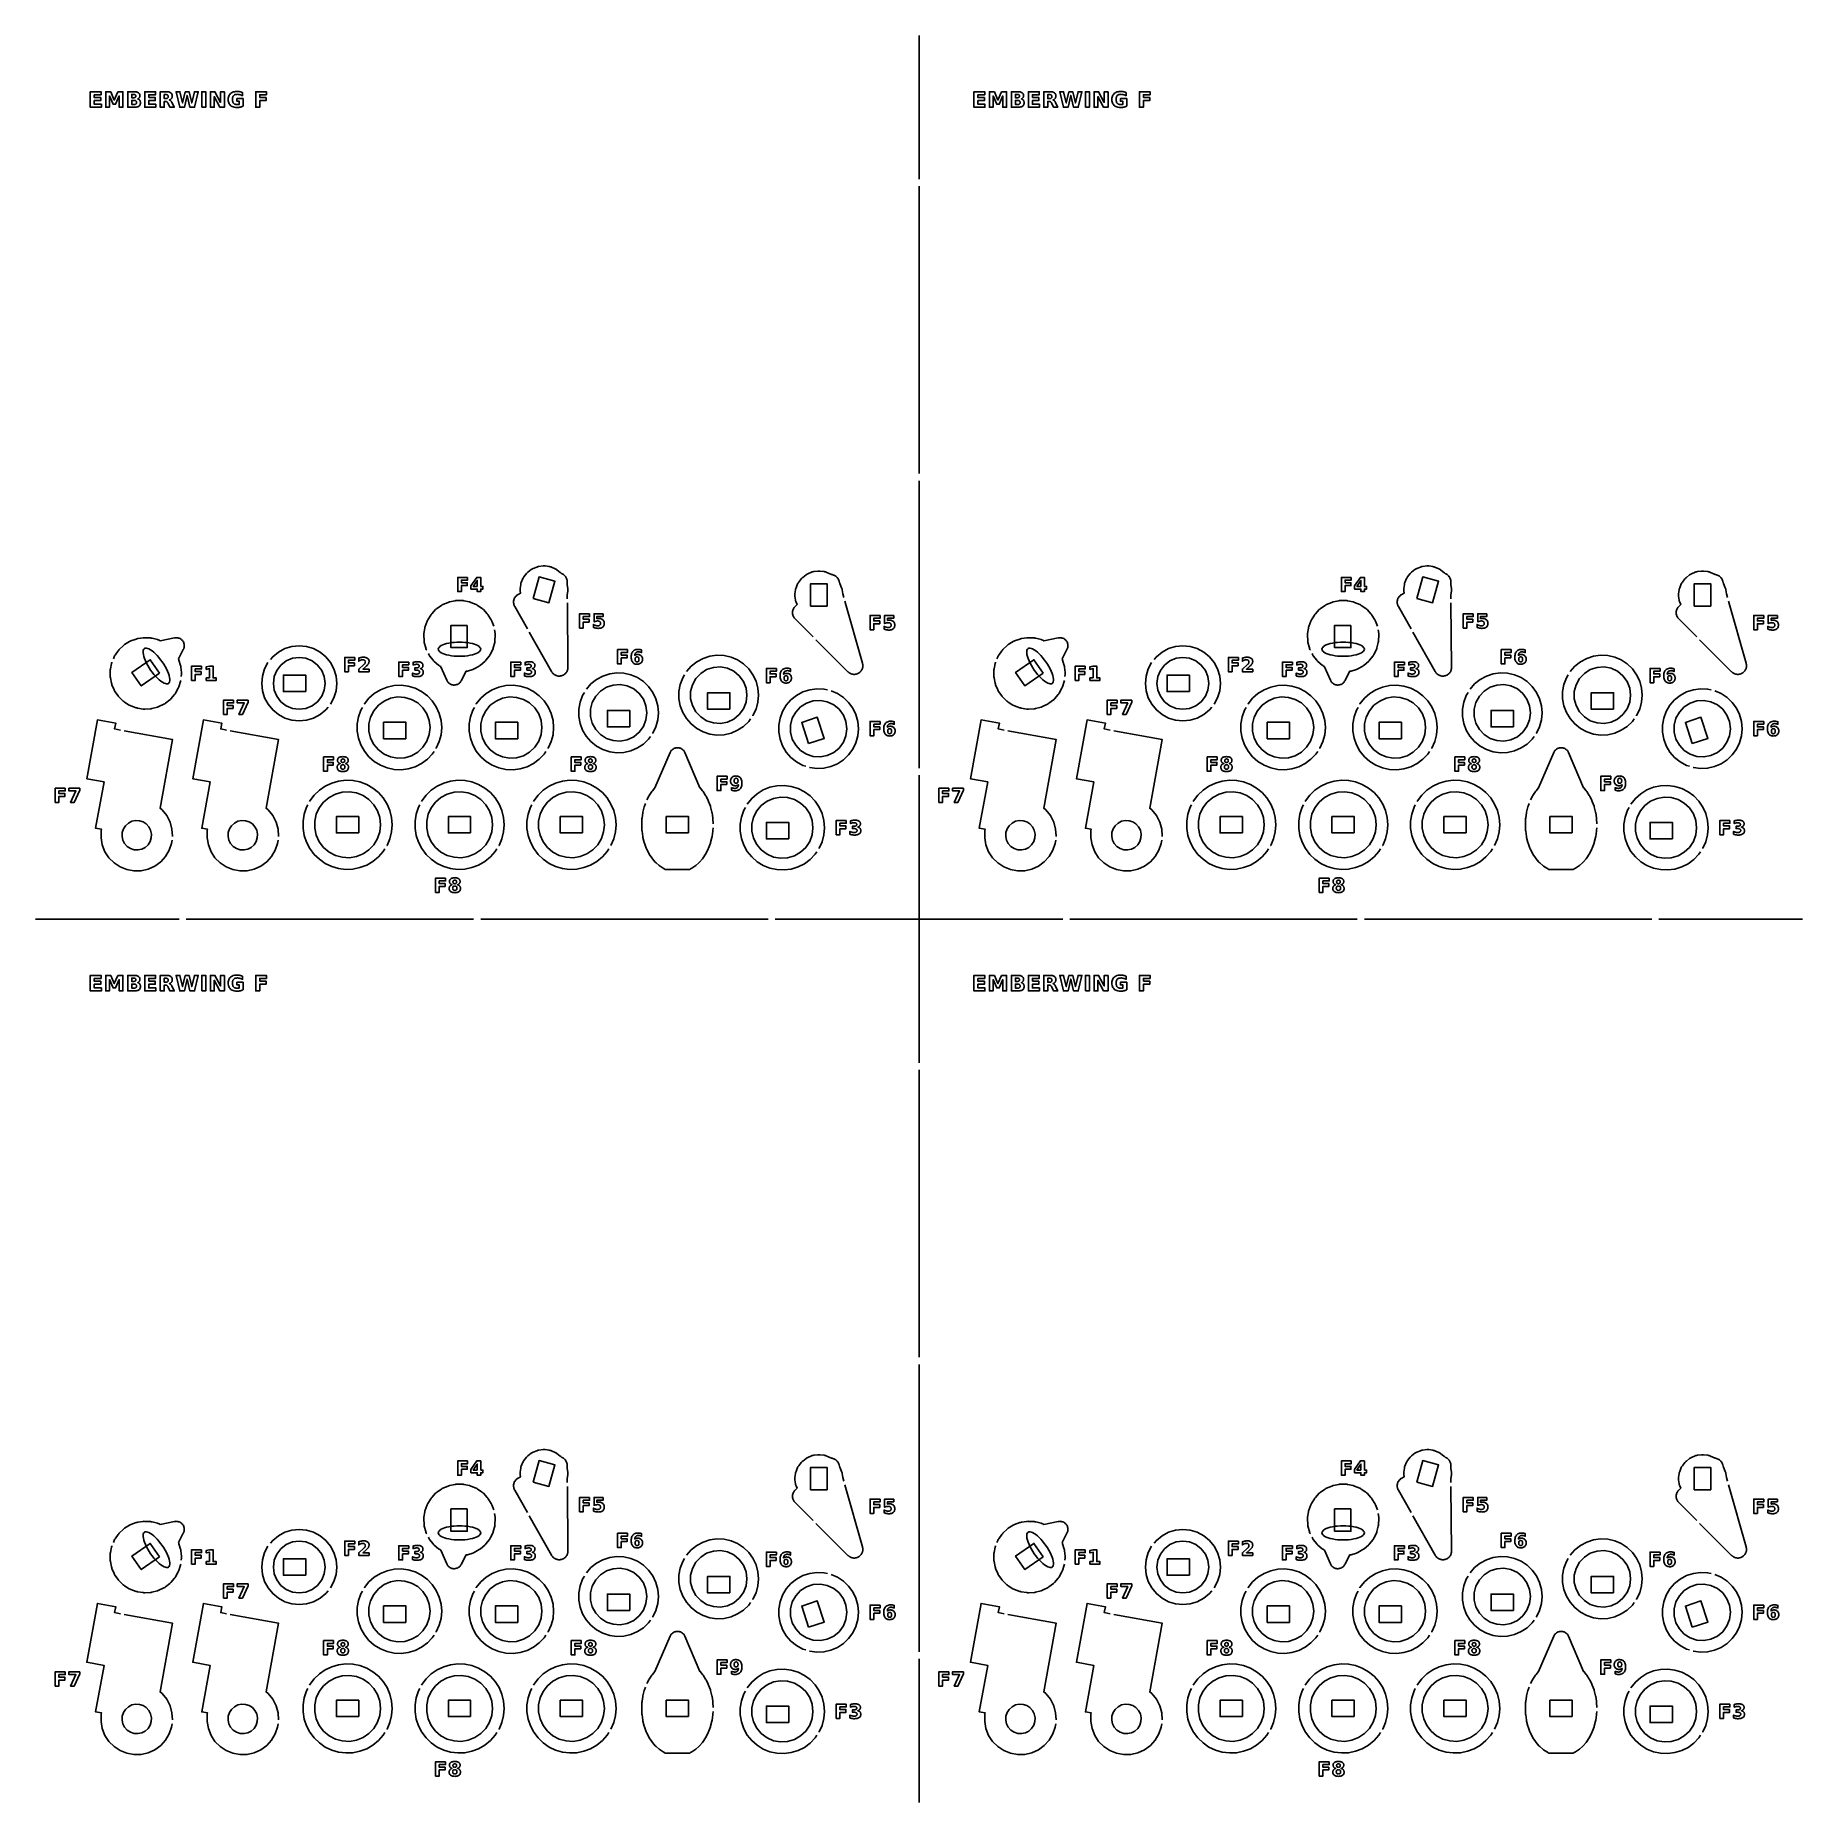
# Model space of a CAD drawing. Header units: millimetres. Extents: x 0 to 300, y 0 to 300.
import ezdxf

# ---------------------------------------------------------------- set-up
doc = ezdxf.new("R2010")
doc.units = ezdxf.units.MM
for name, color, linetype in [('CUT', 1, 'CONTINUOUS'), ('ENGRAVE', 5, 'CONTINUOUS'), ('SCORE', 7, 'CONTINUOUS')]:
    doc.layers.add(name, color=color, linetype=linetype)

msp = doc.modelspace()

# ---------------------------------------------------------------- linework, layer by layer
at = {"layer": 'CUT', "color": 1}
for points in [[(150, 275.6), (150, 300)], [(150, 225.6), (150, 274.4)], [(150, 175.6), (150, 224.4)], [(83.5188, 199.2549), (81.3811, 203.0245), (81.3501, 203.0824), (81.3301, 203.122), (81.2769, 203.242), (81.2721, 203.2544), (81.2308, 203.379), (81.2273, 203.3919), (81.1984, 203.5199), (81.1962, 203.5331), (81.18, 203.6633), (81.179, 203.6766), (81.1758, 203.8079), (81.1761, 203.8212), (81.1857, 203.9521), (81.1873, 203.9653), (81.2097, 204.0947), (81.2126, 204.1077), (81.2475, 204.2342), (81.2517, 204.2469), (81.2989, 204.3694), (81.3043, 204.3816), (81.3633, 204.4988), (81.3698, 204.5105), (81.44, 204.6214), (81.4477, 204.6323), (81.5284, 204.7358), (81.5371, 204.7459), (81.6276, 204.841), (81.6372, 204.8502), (81.7366, 204.936), (81.7471, 204.9442), (81.8544, 205.0199), (81.8918, 205.0436), (81.9481, 205.0774), (82.3386, 205.2988), (82.2858, 205.7254), (82.2764, 205.8433), (82.2773, 205.9633), (82.2886, 206.0811), (82.386, 206.7795), (82.4074, 206.8959), (82.4394, 207.0115), (82.4807, 207.1224), (82.7556, 207.7718), (82.8064, 207.8786), (82.8672, 207.982), (82.9358, 208.0784), (83.3694, 208.6346), (83.4461, 208.7246), (83.5316, 208.8088), (83.6228, 208.8841), (84.1856, 209.3091), (84.283, 209.3762), (84.3874, 209.4354), (84.495, 209.4846), (85.1486, 209.7494), (85.2601, 209.789), (85.3762, 209.8192), (85.4929, 209.8388), (86.1927, 209.9255), (86.3107, 209.9349), (86.4306, 209.9339), (86.5484, 209.9227), (87.2468, 209.8253), (87.3632, 209.8038), (87.4788, 209.7719), (87.5897, 209.7306), (88.2391, 209.4557), (88.3459, 209.4049), (88.4494, 209.3441), (88.5458, 209.2755), (89.1131, 208.8331), (89.2215, 208.7389), (89.3008, 208.6538), (89.3339, 208.6408), (89.3943, 208.6152), (89.412, 208.6072), (89.5298, 208.5469), (89.5414, 208.5402), (89.6526, 208.4685), (89.6635, 208.4607), (89.7671, 208.3784), (89.7772, 208.3695), (89.8721, 208.2774), (89.8813, 208.2675), (89.9667, 208.1665), (89.9748, 208.1558), (90.0498, 208.0468), (90.0569, 208.0354), (90.1207, 207.9195), (90.1266, 207.9074), (90.1787, 207.7858), (90.1833, 207.7732), (90.2231, 207.647), (90.2265, 207.634), (90.2537, 207.5045), (90.2558, 207.4913), (90.27, 207.3597), (90.2726, 207.3151), (90.2748, 207.249), (90.2776, 206.93), (90.279, 206.9049), (90.2875, 206.8488), (90.2963, 206.7978), (90.3928, 206.0186), (90.4022, 205.9006), (90.4013, 205.7807), (90.39, 205.6629), (90.2975, 204.9996), (90.2955, 204.98), (90.2949, 204.9602), (90.3005, 204.3263)], [(132.0433, 197.8708), (128.9789, 200.9351), (128.9337, 200.9826), (128.9039, 201.0155), (128.8206, 201.117), (128.8126, 201.1277), (128.7397, 201.2368), (128.7329, 201.2483), (128.671, 201.364), (128.6653, 201.3761), (128.6151, 201.4974), (128.6106, 201.5099), (128.5725, 201.6355), (128.5692, 201.6485), (128.5436, 201.7772), (128.5417, 201.7904), (128.5288, 201.921), (128.5281, 201.9344), (128.5281, 202.0656), (128.5288, 202.079), (128.5417, 202.2096), (128.5436, 202.2228), (128.5692, 202.3515), (128.5725, 202.3645), (128.6106, 202.4901), (128.6151, 202.5026), (128.6653, 202.6239), (128.671, 202.636), (128.7329, 202.7517), (128.7397, 202.7632), (128.8126, 202.8723), (128.8206, 202.883), (128.9039, 202.9845), (128.9337, 203.0174), (128.9789, 203.0649), (129.2964, 203.3823), (129.1319, 203.7794), (129.0914, 203.8906), (129.0604, 204.0065), (129.0398, 204.123), (128.9478, 204.8221), (128.9375, 204.94), (128.9375, 205.06), (128.9478, 205.1779), (129.0398, 205.877), (129.0604, 205.9935), (129.0914, 206.1094), (129.1319, 206.2206), (129.4017, 206.8721), (129.4517, 206.9793), (129.5117, 207.0832), (129.5796, 207.1801), (130.0089, 207.7396), (130.0849, 207.8302), (130.1698, 207.9151), (130.2604, 207.9911), (130.8199, 208.4204), (130.9168, 208.4883), (131.0207, 208.5483), (131.1279, 208.5983), (131.7794, 208.8681), (131.8906, 208.9086), (132.0065, 208.9396), (132.123, 208.9602), (132.8221, 209.0522), (132.94, 209.0625), (133.06, 209.0625), (133.1779, 209.0522), (133.877, 208.9602), (133.9935, 208.9396), (134.1094, 208.9086), (134.2206, 208.8681), (134.8852, 208.5928), (135.0148, 208.5309), (135.1139, 208.4699), (135.1493, 208.4662), (135.2143, 208.4577), (135.2335, 208.4547), (135.3631, 208.4279), (135.3761, 208.4245), (135.5023, 208.385), (135.5149, 208.3804), (135.6367, 208.3286), (135.6488, 208.3228), (135.7648, 208.2592), (135.7763, 208.2522), (135.8855, 208.1775), (135.8962, 208.1694), (135.9975, 208.0843), (136.0073, 208.0751), (136.0997, 207.9804), (136.1086, 207.9704), (136.1912, 207.867), (136.199, 207.8561), (136.271, 207.7451), (136.2778, 207.7335), (136.3384, 207.6159), (136.344, 207.6037), (136.3927, 207.4807), (136.4071, 207.4383), (136.4268, 207.3752), (136.5145, 207.0685), (136.5225, 207.0446), (136.5456, 206.9928), (136.5677, 206.946), (136.8681, 206.2206), (136.9086, 206.1094), (136.9396, 205.9935), (136.9602, 205.877), (137.0476, 205.2131), (137.0509, 205.1936), (137.0556, 205.1744), (137.2298, 204.5648)], [(233.5188, 199.2549), (231.3811, 203.0245), (231.3501, 203.0824), (231.3301, 203.122), (231.2769, 203.242), (231.2721, 203.2544), (231.2308, 203.379), (231.2273, 203.3919), (231.1984, 203.5199), (231.1962, 203.5331), (231.18, 203.6633), (231.179, 203.6766), (231.1758, 203.8079), (231.1761, 203.8212), (231.1857, 203.9521), (231.1873, 203.9653), (231.2097, 204.0947), (231.2126, 204.1077), (231.2475, 204.2342), (231.2517, 204.2469), (231.2989, 204.3694), (231.3043, 204.3816), (231.3633, 204.4988), (231.3698, 204.5105), (231.44, 204.6214), (231.4477, 204.6323), (231.5284, 204.7358), (231.5371, 204.7459), (231.6276, 204.841), (231.6372, 204.8502), (231.7366, 204.936), (231.7471, 204.9442), (231.8544, 205.0199), (231.8918, 205.0436), (231.9481, 205.0774), (232.3386, 205.2988), (232.2858, 205.7254), (232.2764, 205.8433), (232.2773, 205.9633), (232.2886, 206.0811), (232.386, 206.7795), (232.4074, 206.8959), (232.4394, 207.0115), (232.4807, 207.1224), (232.7556, 207.7718), (232.8064, 207.8786), (232.8672, 207.982), (232.9358, 208.0784), (233.3694, 208.6346), (233.4461, 208.7246), (233.5316, 208.8088), (233.6228, 208.8841), (234.1856, 209.3091), (234.283, 209.3762), (234.3874, 209.4354), (234.495, 209.4846), (235.1486, 209.7494), (235.2601, 209.789), (235.3762, 209.8192), (235.4929, 209.8388), (236.1927, 209.9255), (236.3107, 209.9349), (236.4306, 209.9339), (236.5484, 209.9227), (237.2468, 209.8253), (237.3632, 209.8038), (237.4788, 209.7719), (237.5897, 209.7306), (238.2391, 209.4557), (238.3459, 209.4049), (238.4494, 209.3441), (238.5458, 209.2755), (239.1131, 208.8331), (239.2215, 208.7389), (239.3008, 208.6538), (239.3339, 208.6408), (239.3943, 208.6152), (239.412, 208.6072), (239.5298, 208.5469), (239.5414, 208.5402), (239.6526, 208.4685), (239.6635, 208.4607), (239.7671, 208.3784), (239.7772, 208.3695), (239.8721, 208.2774), (239.8813, 208.2675), (239.9667, 208.1665), (239.9748, 208.1558), (240.0498, 208.0468), (240.0569, 208.0354), (240.1207, 207.9195), (240.1266, 207.9074), (240.1787, 207.7858), (240.1833, 207.7732), (240.2231, 207.647), (240.2265, 207.634), (240.2537, 207.5045), (240.2558, 207.4913), (240.27, 207.3597), (240.2726, 207.3151), (240.2748, 207.249), (240.2776, 206.93), (240.279, 206.9049), (240.2875, 206.8488), (240.2963, 206.7978), (240.3928, 206.0186), (240.4022, 205.9006), (240.4013, 205.7807), (240.39, 205.6629), (240.2975, 204.9996), (240.2955, 204.98), (240.2949, 204.9602), (240.3005, 204.3263)], [(282.0433, 197.8708), (278.9789, 200.9351), (278.9337, 200.9826), (278.9039, 201.0155), (278.8206, 201.117), (278.8126, 201.1277), (278.7397, 201.2368), (278.7329, 201.2483), (278.671, 201.364), (278.6653, 201.3761), (278.6151, 201.4974), (278.6106, 201.5099), (278.5725, 201.6355), (278.5692, 201.6485), (278.5436, 201.7772), (278.5417, 201.7904), (278.5288, 201.921), (278.5281, 201.9344), (278.5281, 202.0656), (278.5288, 202.079), (278.5417, 202.2096), (278.5436, 202.2228), (278.5692, 202.3515), (278.5725, 202.3645), (278.6106, 202.4901), (278.6151, 202.5026), (278.6653, 202.6239), (278.671, 202.636), (278.7329, 202.7517), (278.7397, 202.7632), (278.8126, 202.8723), (278.8206, 202.883), (278.9039, 202.9845), (278.9337, 203.0174), (278.9789, 203.0649), (279.2964, 203.3823), (279.1319, 203.7794), (279.0914, 203.8906), (279.0604, 204.0065), (279.0398, 204.123), (278.9478, 204.8221), (278.9375, 204.94), (278.9375, 205.06), (278.9478, 205.1779), (279.0398, 205.877), (279.0604, 205.9935), (279.0914, 206.1094), (279.1319, 206.2206), (279.4017, 206.8721), (279.4517, 206.9793), (279.5117, 207.0832), (279.5796, 207.1801), (280.0089, 207.7396), (280.0849, 207.8302), (280.1698, 207.9151), (280.2604, 207.9911), (280.8199, 208.4204), (280.9168, 208.4883), (281.0207, 208.5483), (281.1279, 208.5983), (281.7794, 208.8681), (281.8906, 208.9086), (282.0065, 208.9396), (282.123, 208.9602), (282.8221, 209.0522), (282.94, 209.0625), (283.06, 209.0625), (283.1779, 209.0522), (283.877, 208.9602), (283.9935, 208.9396), (284.1094, 208.9086), (284.2206, 208.8681), (284.8852, 208.5928), (285.0148, 208.5309), (285.1139, 208.4699), (285.1493, 208.4662), (285.2143, 208.4577), (285.2335, 208.4547), (285.3631, 208.4279), (285.3761, 208.4245), (285.5023, 208.385), (285.5149, 208.3804), (285.6367, 208.3286), (285.6488, 208.3228), (285.7648, 208.2592), (285.7763, 208.2522), (285.8855, 208.1775), (285.8962, 208.1694), (285.9975, 208.0843), (286.0073, 208.0751), (286.0997, 207.9804), (286.1086, 207.9704), (286.1912, 207.867), (286.199, 207.8561), (286.271, 207.7451), (286.2778, 207.7335), (286.3384, 207.6159), (286.344, 207.6037), (286.3927, 207.4807), (286.4071, 207.4383), (286.4268, 207.3752), (286.5145, 207.0685), (286.5225, 207.0446), (286.5456, 206.9928), (286.5677, 206.946), (286.8681, 206.2206), (286.9086, 206.1094), (286.9396, 205.9935), (286.9602, 205.877), (287.0476, 205.2131), (287.0509, 205.1936), (287.0556, 205.1744), (287.2298, 204.5648)], [(66.4288, 195.6332), (66.3635, 195.7662), (66.3094, 195.8924), (66.2682, 196.0235), (66.0292, 196.9465), (66.0016, 197.0811), (65.9877, 197.2178), (65.9394, 198.17), (65.9394, 198.3074), (65.9533, 198.444), (66.0977, 199.3865), (66.1253, 199.5211), (66.1665, 199.6521), (66.4976, 200.5462), (66.5518, 200.6725), (66.6184, 200.7926), (67.1228, 201.6017), (67.2013, 201.7145), (67.2908, 201.8187), (67.9476, 202.5098), (68.0472, 202.6044), (68.1559, 202.6885), (68.9384, 203.2332), (69.055, 203.3059), (69.1783, 203.3664), (70.0545, 203.7424), (70.1833, 203.7901), (70.3164, 203.8245), (71.2503, 204.0165), (71.3861, 204.0373), (71.5233, 204.0442), (72.4767, 204.0442), (72.6139, 204.0373), (72.7497, 204.0165), (73.6836, 203.8245), (73.8167, 203.7901), (73.9455, 203.7424), (74.8217, 203.3664), (74.945, 203.3059), (75.0616, 203.2332), (75.8441, 202.6885), (75.9528, 202.6044), (76.0524, 202.5098), (76.7092, 201.8187), (76.7987, 201.7145), (76.8772, 201.6017), (77.3816, 200.7926), (77.4482, 200.6725), (77.5024, 200.5462), (77.8164, 199.6985)], [(216.4288, 195.6332), (216.3635, 195.7662), (216.3094, 195.8924), (216.2682, 196.0235), (216.0292, 196.9465), (216.0016, 197.0811), (215.9877, 197.2178), (215.9394, 198.17), (215.9394, 198.3074), (215.9533, 198.444), (216.0977, 199.3865), (216.1253, 199.5211), (216.1665, 199.6521), (216.4976, 200.5462), (216.5518, 200.6725), (216.6184, 200.7926), (217.1228, 201.6017), (217.2013, 201.7145), (217.2908, 201.8187), (217.9476, 202.5098), (218.0472, 202.6044), (218.1559, 202.6885), (218.9384, 203.2332), (219.055, 203.3059), (219.1783, 203.3664), (220.0545, 203.7424), (220.1833, 203.7901), (220.3164, 203.8245), (221.2503, 204.0165), (221.3861, 204.0373), (221.5233, 204.0442), (222.4767, 204.0442), (222.6139, 204.0373), (222.7497, 204.0165), (223.6836, 203.8245), (223.8167, 203.7901), (223.9455, 203.7424), (224.8217, 203.3664), (224.945, 203.3059), (225.0616, 203.2332), (225.8441, 202.6885), (225.9528, 202.6044), (226.0524, 202.5098), (226.7092, 201.8187), (226.7987, 201.7145), (226.8772, 201.6017), (227.3816, 200.7926), (227.4482, 200.6725), (227.5024, 200.5462), (227.8164, 199.6985)], [(90.3062, 203.6763), (90.4022, 192.7513), (90.4012, 192.6861), (90.3994, 192.642), (90.3879, 192.5121), (90.386, 192.499), (90.3619, 192.3708), (90.3588, 192.3579), (90.3222, 192.2326), (90.3179, 192.2201), (90.2693, 192.099), (90.2638, 192.087), (90.2037, 191.9712), (90.197, 191.9597), (90.1259, 191.8504), (90.1181, 191.8396), (90.0367, 191.7377), (90.0279, 191.7278), (89.9369, 191.6343), (89.9272, 191.6252), (89.8275, 191.5411), (89.817, 191.533), (89.7096, 191.4589), (89.6983, 191.4519), (89.5843, 191.3887), (89.5724, 191.3828), (89.4526, 191.331), (89.4402, 191.3263), (89.316, 191.2864), (89.3032, 191.2829), (89.1757, 191.2553), (89.1627, 191.2531), (89.0331, 191.238), (89.0198, 191.2371), (88.8894, 191.2347), (88.8762, 191.2351), (88.7461, 191.2455), (88.733, 191.2471), (88.6045, 191.2701), (88.5916, 191.273), (88.466, 191.3084), (88.4534, 191.3126), (88.3319, 191.36), (88.3198, 191.3654), (88.2035, 191.4244), (88.1919, 191.431), (88.0819, 191.5011), (88.0711, 191.5087), (87.9684, 191.5892), (87.9584, 191.5979), (87.864, 191.688), (87.8549, 191.6976), (87.7697, 191.7964), (87.7616, 191.8069), (87.6865, 191.9135), (87.6629, 191.9508), (87.6293, 192.0068), (83.8395, 198.6895)], [(137.4084, 203.9398), (140.4098, 193.4348), (140.4262, 193.3717), (140.4362, 193.3287), (140.4597, 193.2004), (140.4614, 193.1873), (140.4722, 193.0572), (140.4727, 193.044), (140.4708, 192.9136), (140.47, 192.9003), (140.4554, 192.7707), (140.4533, 192.7576), (140.4261, 192.63), (140.4227, 192.6172), (140.3833, 192.4928), (140.3787, 192.4804), (140.3273, 192.3605), (140.3215, 192.3485), (140.2587, 192.2342), (140.2518, 192.2229), (140.1781, 192.1152), (140.1701, 192.1047), (140.0863, 192.0047), (140.0773, 191.9949), (139.9842, 191.9036), (139.9743, 191.8948), (139.8727, 191.8129), (139.862, 191.8051), (139.7529, 191.7335), (139.7415, 191.7268), (139.6259, 191.6662), (139.6139, 191.6606), (139.493, 191.6116), (139.4805, 191.6072), (139.3554, 191.5702), (139.3425, 191.567), (139.2144, 191.5423), (139.2013, 191.5405), (139.0714, 191.5284), (139.0582, 191.5278), (138.9277, 191.5284), (138.9145, 191.5291), (138.7847, 191.5425), (138.7716, 191.5445), (138.6437, 191.5704), (138.6309, 191.5736), (138.5061, 191.6119), (138.4937, 191.6164), (138.3733, 191.6666), (138.3613, 191.6723), (138.2463, 191.734), (138.235, 191.7408), (138.1266, 191.8134), (138.1159, 191.8214), (138.0152, 191.9042), (137.9825, 191.9338), (137.9352, 191.9788), (132.5029, 197.4112)], [(240.3062, 203.6763), (240.4022, 192.7513), (240.4012, 192.6861), (240.3994, 192.642), (240.3879, 192.5121), (240.386, 192.499), (240.3619, 192.3708), (240.3588, 192.3579), (240.3222, 192.2326), (240.3179, 192.2201), (240.2693, 192.099), (240.2638, 192.087), (240.2037, 191.9712), (240.197, 191.9597), (240.1259, 191.8504), (240.1181, 191.8396), (240.0367, 191.7377), (240.0279, 191.7278), (239.9369, 191.6343), (239.9272, 191.6252), (239.8275, 191.5411), (239.817, 191.533), (239.7096, 191.4589), (239.6983, 191.4519), (239.5843, 191.3887), (239.5724, 191.3828), (239.4526, 191.331), (239.4402, 191.3263), (239.316, 191.2864), (239.3032, 191.2829), (239.1757, 191.2553), (239.1627, 191.2531), (239.0331, 191.238), (239.0198, 191.2371), (238.8894, 191.2347), (238.8762, 191.2351), (238.7461, 191.2455), (238.733, 191.2471), (238.6045, 191.2701), (238.5916, 191.273), (238.466, 191.3084), (238.4534, 191.3126), (238.3319, 191.36), (238.3198, 191.3654), (238.2035, 191.4244), (238.1919, 191.431), (238.0819, 191.5011), (238.0711, 191.5087), (237.9684, 191.5892), (237.9584, 191.5979), (237.864, 191.688), (237.8549, 191.6976), (237.7697, 191.7964), (237.7616, 191.8069), (237.6865, 191.9135), (237.6629, 191.9508), (237.6293, 192.0068), (233.8395, 198.6895)], [(287.4084, 203.9398), (290.4098, 193.4348), (290.4262, 193.3717), (290.4362, 193.3287), (290.4597, 193.2004), (290.4614, 193.1873), (290.4722, 193.0572), (290.4727, 193.044), (290.4708, 192.9136), (290.47, 192.9003), (290.4554, 192.7707), (290.4533, 192.7576), (290.4261, 192.63), (290.4227, 192.6172), (290.3833, 192.4928), (290.3787, 192.4804), (290.3273, 192.3605), (290.3215, 192.3485), (290.2587, 192.2342), (290.2518, 192.2229), (290.1781, 192.1152), (290.1701, 192.1047), (290.0863, 192.0047), (290.0773, 191.9949), (289.9842, 191.9036), (289.9743, 191.8948), (289.8727, 191.8129), (289.862, 191.8051), (289.7529, 191.7335), (289.7415, 191.7268), (289.6259, 191.6662), (289.6139, 191.6606), (289.493, 191.6116), (289.4805, 191.6072), (289.3554, 191.5702), (289.3425, 191.567), (289.2144, 191.5423), (289.2013, 191.5405), (289.0714, 191.5284), (289.0582, 191.5278), (288.9277, 191.5284), (288.9145, 191.5291), (288.7847, 191.5425), (288.7716, 191.5445), (288.6437, 191.5704), (288.6309, 191.5736), (288.5061, 191.6119), (288.4937, 191.6164), (288.3733, 191.6666), (288.3613, 191.6723), (288.2463, 191.734), (288.235, 191.7408), (288.1266, 191.8134), (288.1159, 191.8214), (288.0152, 191.9042), (287.9825, 191.9338), (287.9352, 191.9788), (282.5029, 197.4112)], [(77.9517, 199.0645), (78.0467, 198.444), (78.0606, 198.3074), (78.0606, 198.17), (78.0123, 197.2178), (77.9984, 197.0811), (77.9708, 196.9465), (77.7318, 196.0235), (77.6906, 195.8924), (77.6365, 195.7662), (77.2166, 194.9102), (77.1499, 194.79), (77.0714, 194.6773), (76.4878, 193.9233), (76.3983, 193.8191), (76.2987, 193.7244), (75.5753, 193.1034), (75.4667, 193.0193), (75.3501, 192.9466), (74.5165, 192.4839), (74.3931, 192.4234), (74.2643, 192.3757), (73.3546, 192.0903), (73.2216, 192.0558), (73.2038, 192.0531), (73.2039, 192.0526), (73.1024, 192.0371), (72.3198, 190.4718), (72.254, 190.3551), (72.176, 190.2439), (72.0873, 190.1409), (71.989, 190.0472), (71.8819, 189.9637), (71.7671, 189.8911), (71.6456, 189.8302), (71.5188, 189.7816), (71.3877, 189.7458), (71.2538, 189.723), (71.1183, 189.7136), (70.9825, 189.7176), (70.8478, 189.7349), (70.7154, 189.7655), (70.5867, 189.809), (70.463, 189.865), (70.3453, 189.9329), (70.2349, 190.0121), (70.1329, 190.1018), (70.0402, 190.2011), (69.9578, 190.3091), (69.8865, 190.4247), (69.8277, 190.5451), (68.8474, 192.8323), (68.8445, 192.8382), (68.8389, 192.8417), (68.6499, 192.9466), (68.5333, 193.0193), (68.4247, 193.1034), (67.7013, 193.7244), (67.6017, 193.8191), (67.5122, 193.9233), (66.9286, 194.6773), (66.8501, 194.79), (66.7834, 194.9102), (66.715, 195.0496)], [(227.9517, 199.0645), (228.0467, 198.444), (228.0606, 198.3074), (228.0606, 198.17), (228.0123, 197.2178), (227.9984, 197.0811), (227.9708, 196.9465), (227.7318, 196.0235), (227.6906, 195.8924), (227.6365, 195.7662), (227.2166, 194.9102), (227.1499, 194.79), (227.0714, 194.6773), (226.4878, 193.9233), (226.3983, 193.8191), (226.2987, 193.7244), (225.5753, 193.1034), (225.4667, 193.0193), (225.3501, 192.9466), (224.5165, 192.4839), (224.3931, 192.4234), (224.2643, 192.3757), (223.3546, 192.0903), (223.2216, 192.0558), (223.2038, 192.0531), (223.2039, 192.0526), (223.1024, 192.0371), (222.3198, 190.4718), (222.254, 190.3551), (222.176, 190.2439), (222.0873, 190.1409), (221.989, 190.0472), (221.8819, 189.9637), (221.7671, 189.8911), (221.6456, 189.8302), (221.5188, 189.7816), (221.3877, 189.7458), (221.2538, 189.723), (221.1183, 189.7136), (220.9825, 189.7176), (220.8478, 189.7349), (220.7154, 189.7655), (220.5867, 189.809), (220.463, 189.865), (220.3453, 189.9329), (220.2349, 190.0121), (220.1329, 190.1018), (220.0402, 190.2011), (219.9578, 190.3091), (219.8865, 190.4247), (219.8277, 190.5451), (218.8474, 192.8323), (218.8445, 192.8382), (218.8389, 192.8417), (218.6499, 192.9466), (218.5333, 193.0193), (218.4247, 193.1034), (217.7013, 193.7244), (217.6017, 193.8191), (217.5122, 193.9233), (216.9286, 194.6773), (216.8501, 194.79), (216.7834, 194.9102), (216.715, 195.0496)], [(13.2391, 194.1732), (13.3901, 194.5235), (13.4508, 194.6468), (13.5237, 194.7633), (14.0697, 195.5449), (14.1539, 195.6534), (14.2488, 195.7528), (14.9409, 196.4086), (15.0453, 196.4979), (15.1582, 196.5762), (15.9681, 197.0792), (16.0884, 197.1457), (16.2147, 197.1996), (17.1093, 197.5293), (17.2405, 197.5702), (17.3751, 197.5976), (18.3178, 197.7405), (18.4545, 197.7541), (18.5919, 197.7539), (19.544, 197.704), (19.6807, 197.6899), (19.8152, 197.662), (20.7378, 197.4215), (20.8688, 197.3802), (20.995, 197.3258), (21.1889, 197.2303), (21.195, 197.2276), (21.2015, 197.2287), (23.6396, 197.7267), (23.772, 197.747), (23.9077, 197.7542), (24.0434, 197.748), (24.1778, 197.7285), (24.3096, 197.6958), (24.4376, 197.6502), (24.5605, 197.5922), (24.677, 197.5224), (24.7861, 197.4415), (24.8866, 197.3501), (24.9777, 197.2493), (25.0583, 197.14), (25.1278, 197.0233), (25.1855, 196.9003), (25.2307, 196.7722), (25.263, 196.6403), (25.2822, 196.5058), (25.288, 196.3701), (25.2804, 196.2344), (25.2595, 196.1002), (25.2254, 195.9687), (25.1785, 195.8412), (25.12, 195.7207), (24.2799, 194.1855), (24.2921, 194.1605), (24.3325, 194.0767), (24.3799, 193.948), (24.6638, 193.0378), (24.698, 192.9048), (24.7186, 192.7689), (24.8135, 191.8202), (24.8202, 191.683), (24.813, 191.5458), (24.7718, 191.1465)], [(39.898, 194.028), (40.2919, 194.5081), (41.258, 195.3009), (42.3603, 195.8901), (43.5562, 196.2529), (44.8, 196.3754), (46.0438, 196.2529), (47.2397, 195.8901), (48.342, 195.3009), (49.3081, 194.5081), (50.1009, 193.542), (50.6901, 192.4397), (51.0529, 191.2438), (51.1754, 190), (51.0529, 188.7562), (50.6901, 187.5603), (50.1125, 186.4797)], [(163.2391, 194.1732), (163.3901, 194.5235), (163.4508, 194.6468), (163.5237, 194.7633), (164.0697, 195.5449), (164.1539, 195.6534), (164.2488, 195.7528), (164.9409, 196.4086), (165.0453, 196.4979), (165.1582, 196.5762), (165.9681, 197.0792), (166.0884, 197.1457), (166.2147, 197.1996), (167.1093, 197.5293), (167.2405, 197.5702), (167.3751, 197.5976), (168.3178, 197.7405), (168.4545, 197.7541), (168.5919, 197.7539), (169.544, 197.704), (169.6807, 197.6899), (169.8152, 197.662), (170.7378, 197.4215), (170.8688, 197.3802), (170.995, 197.3258), (171.1889, 197.2303), (171.195, 197.2276), (171.2015, 197.2287), (173.6396, 197.7267), (173.772, 197.747), (173.9077, 197.7542), (174.0434, 197.748), (174.1778, 197.7285), (174.3096, 197.6958), (174.4376, 197.6502), (174.5605, 197.5922), (174.677, 197.5224), (174.7861, 197.4415), (174.8866, 197.3501), (174.9777, 197.2493), (175.0583, 197.14), (175.1278, 197.0233), (175.1855, 196.9003), (175.2307, 196.7722), (175.263, 196.6403), (175.2822, 196.5058), (175.288, 196.3701), (175.2804, 196.2344), (175.2595, 196.1002), (175.2254, 195.9687), (175.1785, 195.8412), (175.12, 195.7207), (174.2799, 194.1855), (174.2921, 194.1605), (174.3325, 194.0767), (174.3799, 193.948), (174.6638, 193.0378), (174.698, 192.9048), (174.7186, 192.7689), (174.8135, 191.8202), (174.8202, 191.683), (174.813, 191.5458), (174.7718, 191.1465)], [(189.898, 194.028), (190.2919, 194.5081), (191.258, 195.3009), (192.3603, 195.8901), (193.5562, 196.2529), (194.8, 196.3754), (196.0438, 196.2529), (197.2397, 195.8901), (198.342, 195.3009), (199.3081, 194.5081), (200.1009, 193.542), (200.6901, 192.4397), (201.0529, 191.2438), (201.1754, 190), (201.0529, 188.7562), (200.6901, 187.5603), (200.1125, 186.4797)], [(24.7, 190.5005), (24.694, 190.4616), (24.6593, 190.3287), (24.3724, 189.4195), (24.3245, 189.2907), (24.2638, 189.1675), (23.7997, 188.3346), (23.7268, 188.2181), (23.6425, 188.1096), (23.0203, 187.3872), (22.9255, 187.2878), (22.8211, 187.1985), (22.0662, 186.6161), (21.9533, 186.5378), (21.833, 186.4713), (20.9764, 186.0529), (20.85, 185.9989), (20.7188, 185.958), (19.7955, 185.7205), (19.6608, 185.6931), (19.5241, 185.6794), (18.5718, 185.6327), (18.4345, 185.6329), (18.2978, 185.6471), (17.3556, 185.793), (17.2211, 185.8209), (17.09, 185.8622), (16.1965, 186.1948), (16.0703, 186.2492), (15.9503, 186.3161), (15.142, 186.8218), (15.0294, 186.9004), (14.9253, 186.9901), (14.2354, 187.6481), (14.1409, 187.7479), (14.0569, 187.8566), (13.5136, 188.6401), (13.4411, 188.7568), (13.3808, 188.8802), (13.0063, 189.757), (12.9587, 189.8859), (12.9245, 190.019), (12.7341, 190.9532), (12.7136, 191.0891), (12.7068, 191.2263), (12.7084, 192.1797), (12.7156, 192.3169), (12.7366, 192.4527), (12.9301, 193.3863), (12.9648, 193.5192), (12.9854, 193.5748)], [(49.7042, 185.9746), (49.3081, 185.4919), (48.342, 184.6991), (47.2397, 184.1099), (46.0438, 183.7471), (44.8, 183.6246), (43.5562, 183.7471), (42.3603, 184.1099), (41.258, 184.6991), (40.2919, 185.4919), (39.4991, 186.458), (38.9099, 187.5603), (38.5471, 188.7562), (38.4246, 190), (38.5471, 191.2438), (38.9099, 192.4397), (39.4891, 193.5233)], [(110.5395, 192.0063), (111.3178, 192.8972), (112.2675, 193.6545), (113.3371, 194.2301), (114.4924, 194.6054), (115.696, 194.7685), (116.9095, 194.714), (118.0937, 194.4437), (119.2106, 193.9663), (120.2243, 193.2971), (121.1023, 192.4577), (121.8163, 191.475), (122.3433, 190.3807), (122.6664, 189.2098), (122.7753, 188), (122.6664, 186.7902), (122.3433, 185.6193), (121.8163, 184.525), (121.7894, 184.488)], [(174.7, 190.5005), (174.694, 190.4616), (174.6593, 190.3287), (174.3724, 189.4195), (174.3245, 189.2907), (174.2638, 189.1675), (173.7997, 188.3346), (173.7268, 188.2181), (173.6425, 188.1096), (173.0203, 187.3872), (172.9255, 187.2878), (172.8211, 187.1985), (172.0662, 186.6161), (171.9533, 186.5378), (171.833, 186.4713), (170.9764, 186.0529), (170.85, 185.9989), (170.7188, 185.958), (169.7955, 185.7205), (169.6608, 185.6931), (169.5241, 185.6794), (168.5718, 185.6327), (168.4345, 185.6329), (168.2978, 185.6471), (167.3556, 185.793), (167.2211, 185.8209), (167.09, 185.8622), (166.1965, 186.1948), (166.0703, 186.2492), (165.9503, 186.3161), (165.142, 186.8218), (165.0294, 186.9004), (164.9253, 186.9901), (164.2354, 187.6481), (164.1409, 187.7479), (164.0569, 187.8566), (163.5136, 188.6401), (163.4411, 188.7568), (163.3808, 188.8802), (163.0063, 189.757), (162.9587, 189.8859), (162.9245, 190.019), (162.7341, 190.9532), (162.7136, 191.0891), (162.7068, 191.2263), (162.7084, 192.1797), (162.7156, 192.3169), (162.7366, 192.4527), (162.9301, 193.3863), (162.9648, 193.5192), (162.9854, 193.5748)], [(199.7042, 185.9746), (199.3081, 185.4919), (198.342, 184.6991), (197.2397, 184.1099), (196.0438, 183.7471), (194.8, 183.6246), (193.5562, 183.7471), (192.3603, 184.1099), (191.258, 184.6991), (190.2919, 185.4919), (189.4991, 186.458), (188.9099, 187.5603), (188.5471, 188.7562), (188.4246, 190), (188.5471, 191.2438), (188.9099, 192.4397), (189.4891, 193.5233)], [(260.5395, 192.0063), (261.3178, 192.8972), (262.2675, 193.6545), (263.3371, 194.2301), (264.4924, 194.6054), (265.696, 194.7685), (266.9095, 194.714), (268.0937, 194.4437), (269.2106, 193.9663), (270.2243, 193.2971), (271.1023, 192.4577), (271.8163, 191.475), (272.3433, 190.3807), (272.6664, 189.2098), (272.7753, 188), (272.6664, 186.7902), (272.3433, 185.6193), (271.8163, 184.525), (271.7894, 184.488)], [(55.8395, 186.4898), (55.8552, 186.518), (56.6198, 187.4648), (57.5333, 188.2689), (58.5697, 188.907), (59.6989, 189.3608), (60.8886, 189.6172), (62.1045, 189.6688), (63.3117, 189.5142), (64.4753, 189.1579), (65.562, 188.61), (66.5405, 187.8863), (67.3826, 187.0076), (68.0641, 185.9993), (68.5654, 184.8904), (68.8721, 183.7126), (68.9753, 182.5), (68.8721, 181.2874), (68.5654, 180.1096), (68.0641, 179.0007), (68.0412, 178.9667)], [(74.8395, 186.4898), (74.8552, 186.518), (75.6198, 187.4648), (76.5333, 188.2689), (77.5697, 188.907), (78.6989, 189.3608), (79.8886, 189.6172), (81.1045, 189.6688), (82.3117, 189.5142), (83.4753, 189.1579), (84.562, 188.61), (85.5405, 187.8863), (86.3826, 187.0076), (87.0641, 185.9993), (87.5654, 184.8904), (87.8721, 183.7126), (87.9753, 182.5), (87.8721, 181.2874), (87.5654, 180.1096), (87.0641, 179.0007), (87.0412, 178.9667)], [(93.5395, 189.0063), (94.3178, 189.8972), (95.2675, 190.6545), (96.3371, 191.2301), (97.4924, 191.6054), (98.696, 191.7685), (99.9095, 191.714), (101.0937, 191.4437), (102.2106, 190.9663), (103.2243, 190.2971), (104.1023, 189.4577), (104.8163, 188.475), (105.3433, 187.3807), (105.6664, 186.2098), (105.7753, 185), (105.6664, 183.7902), (105.3433, 182.6193), (104.8163, 181.525), (104.7894, 181.488)], [(121.4073, 183.9621), (121.1023, 183.5423), (120.2243, 182.7029), (119.2106, 182.0337), (118.0937, 181.5563), (116.9095, 181.286), (115.696, 181.2315), (114.4924, 181.3946), (113.3371, 181.7699), (112.2675, 182.3455), (111.3178, 183.1028), (110.5187, 184.0176), (109.8957, 185.0603), (109.4689, 186.1975), (109.252, 187.3927), (109.252, 188.6073), (109.4689, 189.8025), (109.8957, 190.9397), (110.2015, 191.4516)], [(130.7818, 175.9186), (130.2882, 176.0789), (129.2186, 176.6545), (128.2689, 177.4119), (127.4697, 178.3266), (126.8467, 179.3693), (126.4199, 180.5065), (126.203, 181.7017), (126.203, 182.9164), (126.4199, 184.1115), (126.8467, 185.2487), (127.4697, 186.2914), (128.2689, 187.2062), (129.2186, 187.9635), (130.2882, 188.5391), (131.4434, 188.9144), (132.6471, 189.0775), (133.8605, 189.023), (134.4419, 188.8903)], [(205.8395, 186.4898), (205.8552, 186.518), (206.6198, 187.4648), (207.5333, 188.2689), (208.5697, 188.907), (209.6989, 189.3608), (210.8886, 189.6172), (212.1045, 189.6688), (213.3117, 189.5142), (214.4753, 189.1579), (215.562, 188.61), (216.5405, 187.8863), (217.3826, 187.0076), (218.0641, 185.9993), (218.5654, 184.8904), (218.8721, 183.7126), (218.9753, 182.5), (218.8721, 181.2874), (218.5654, 180.1096), (218.0641, 179.0007), (218.0412, 178.9667)], [(224.8395, 186.4898), (224.8552, 186.518), (225.6198, 187.4648), (226.5333, 188.2689), (227.5697, 188.907), (228.6989, 189.3608), (229.8886, 189.6172), (231.1045, 189.6688), (232.3117, 189.5142), (233.4753, 189.1579), (234.562, 188.61), (235.5405, 187.8863), (236.3826, 187.0076), (237.0641, 185.9993), (237.5654, 184.8904), (237.8721, 183.7126), (237.9753, 182.5), (237.8721, 181.2874), (237.5654, 180.1096), (237.0641, 179.0007), (237.0412, 178.9667)], [(243.5395, 189.0063), (244.3178, 189.8972), (245.2675, 190.6545), (246.3371, 191.2301), (247.4924, 191.6054), (248.696, 191.7685), (249.9095, 191.714), (251.0937, 191.4437), (252.2106, 190.9663), (253.2243, 190.2971), (254.1023, 189.4577), (254.8163, 188.475), (255.3433, 187.3807), (255.6664, 186.2098), (255.7753, 185), (255.6664, 183.7902), (255.3433, 182.6193), (254.8163, 181.525), (254.7894, 181.488)], [(271.4073, 183.9621), (271.1023, 183.5423), (270.2243, 182.7029), (269.2106, 182.0337), (268.0937, 181.5563), (266.9095, 181.286), (265.696, 181.2315), (264.4924, 181.3946), (263.3371, 181.7699), (262.2675, 182.3455), (261.3178, 183.1028), (260.5187, 184.0176), (259.8957, 185.0603), (259.4689, 186.1975), (259.252, 187.3927), (259.252, 188.6073), (259.4689, 189.8025), (259.8957, 190.9397), (260.2015, 191.4516)], [(280.7818, 175.9186), (280.2882, 176.0789), (279.2186, 176.6545), (278.2689, 177.4119), (277.4697, 178.3266), (276.8467, 179.3693), (276.4199, 180.5065), (276.203, 181.7017), (276.203, 182.9164), (276.4199, 184.1115), (276.8467, 185.2487), (277.4697, 186.2914), (278.2689, 187.2062), (279.2186, 187.9635), (280.2882, 188.5391), (281.4434, 188.9144), (282.6471, 189.0775), (283.8605, 189.023), (284.4419, 188.8903)], [(104.4073, 180.9621), (104.1023, 180.5423), (103.2243, 179.7029), (102.2106, 179.0337), (101.0937, 178.5563), (99.9095, 178.286), (98.696, 178.2315), (97.4924, 178.3946), (96.3371, 178.7699), (95.2675, 179.3455), (94.3178, 180.1028), (93.5187, 181.0176), (92.8957, 182.0603), (92.4689, 183.1975), (92.252, 184.3927), (92.252, 185.6073), (92.4689, 186.8025), (92.8957, 187.9397), (93.2015, 188.4516)], [(135.0739, 188.7403), (136.1617, 188.2753), (137.1754, 187.6062), (138.0533, 186.7668), (138.7673, 185.7841), (139.2943, 184.6897), (139.6175, 183.5188), (139.7264, 182.309), (139.6175, 181.0992), (139.2943, 179.9283), (138.7673, 178.834), (138.0533, 177.8513), (137.1754, 177.0119), (136.1617, 176.3427), (135.0447, 175.8653), (133.8605, 175.595), (132.6471, 175.5405), (131.4434, 175.7036), (131.4, 175.7177)], [(254.4073, 180.9621), (254.1023, 180.5423), (253.2243, 179.7029), (252.2106, 179.0337), (251.0937, 178.5563), (249.9095, 178.286), (248.696, 178.2315), (247.4924, 178.3946), (246.3371, 178.7699), (245.2675, 179.3455), (244.3178, 180.1028), (243.5187, 181.0176), (242.8957, 182.0603), (242.4689, 183.1975), (242.252, 184.3927), (242.252, 185.6073), (242.4689, 186.8025), (242.8957, 187.9397), (243.2015, 188.4516)], [(285.0739, 188.7403), (286.1617, 188.2753), (287.1754, 187.6062), (288.0533, 186.7668), (288.7673, 185.7841), (289.2943, 184.6897), (289.6175, 183.5188), (289.7264, 182.309), (289.6175, 181.0992), (289.2943, 179.9283), (288.7673, 178.834), (288.0533, 177.8513), (287.1754, 177.0119), (286.1617, 176.3427), (285.0447, 175.8653), (283.8605, 175.595), (282.6471, 175.5405), (281.4434, 175.7036), (281.4, 175.7177)], [(23.2001, 163.3875), (23.1274, 162.8294), (22.7265, 161.6674), (22.1, 160.6098), (21.2733, 159.6999), (20.2804, 158.9751), (19.162, 158.465), (17.9638, 158.1905), (16.7348, 158.1628), (15.5254, 158.3831), (14.3852, 158.8423), (13.3606, 159.5216), (12.4939, 160.3933), (11.8203, 161.4216), (11.3675, 162.5644), (11.154, 163.775), (11.1886, 165.0038), (11.2419, 165.2306), (10.2392, 165.4133), (11.6726, 173.2838), (8.7212, 173.8213), (10.5399, 183.8071), (13.6389, 183.2427), (13.4597, 182.2588), (14.4394, 182.0804)], [(41.2001, 163.3875), (41.1274, 162.8294), (40.7265, 161.6674), (40.1, 160.6098), (39.2733, 159.6999), (38.2804, 158.9751), (37.162, 158.465), (35.9638, 158.1905), (34.7348, 158.1628), (33.5254, 158.3831), (32.3852, 158.8423), (31.3606, 159.5216), (30.4939, 160.3933), (29.8203, 161.4216), (29.3675, 162.5644), (29.154, 163.775), (29.1886, 165.0038), (29.2419, 165.2306), (28.2392, 165.4133), (29.6726, 173.2838), (26.7212, 173.8213), (28.5399, 183.8071), (31.6389, 183.2427), (31.4597, 182.2588), (32.4394, 182.0804)], [(67.6772, 178.4282), (67.3826, 177.9924), (66.5405, 177.1137), (65.562, 176.39), (64.4753, 175.8421), (63.3117, 175.4858), (62.1045, 175.3312), (60.8886, 175.3828), (59.6989, 175.6392), (58.5697, 176.093), (57.5333, 176.7311), (56.6198, 177.5352), (55.8552, 178.482), (55.2617, 179.5445), (54.8563, 180.692), (54.6506, 181.8915), (54.6506, 183.1085), (54.8563, 184.308), (55.2617, 185.4555), (55.5225, 185.9224)], [(86.6772, 178.4282), (86.3826, 177.9924), (85.5405, 177.1137), (84.562, 176.39), (83.4753, 175.8421), (82.3117, 175.4858), (81.1045, 175.3312), (79.8886, 175.3828), (78.6989, 175.6392), (77.5697, 176.093), (76.5333, 176.7311), (75.6198, 177.5352), (74.8552, 178.482), (74.2617, 179.5445), (73.8563, 180.692), (73.6506, 181.8915), (73.6506, 183.1085), (73.8563, 184.308), (74.2617, 185.4555), (74.5225, 185.9224)], [(173.2001, 163.3875), (173.1274, 162.8294), (172.7265, 161.6674), (172.1, 160.6098), (171.2733, 159.6999), (170.2804, 158.9751), (169.162, 158.465), (167.9638, 158.1905), (166.7348, 158.1628), (165.5254, 158.3831), (164.3852, 158.8423), (163.3606, 159.5216), (162.4939, 160.3933), (161.8203, 161.4216), (161.3675, 162.5644), (161.154, 163.775), (161.1886, 165.0038), (161.2419, 165.2306), (160.2392, 165.4133), (161.6726, 173.2838), (158.7212, 173.8213), (160.5399, 183.8071), (163.6389, 183.2427), (163.4597, 182.2588), (164.4394, 182.0804)], [(191.2001, 163.3875), (191.1274, 162.8294), (190.7265, 161.6674), (190.1, 160.6098), (189.2733, 159.6999), (188.2804, 158.9751), (187.162, 158.465), (185.9638, 158.1905), (184.7348, 158.1628), (183.5254, 158.3831), (182.3852, 158.8423), (181.3606, 159.5216), (180.4939, 160.3933), (179.8203, 161.4216), (179.3675, 162.5644), (179.154, 163.775), (179.1886, 165.0038), (179.2419, 165.2306), (178.2392, 165.4133), (179.6726, 173.2838), (176.7212, 173.8213), (178.5399, 183.8071), (181.6389, 183.2427), (181.4597, 182.2588), (182.4394, 182.0804)], [(217.6772, 178.4282), (217.3826, 177.9924), (216.5405, 177.1137), (215.562, 176.39), (214.4753, 175.8421), (213.3117, 175.4858), (212.1045, 175.3312), (210.8886, 175.3828), (209.6989, 175.6392), (208.5697, 176.093), (207.5333, 176.7311), (206.6198, 177.5352), (205.8552, 178.482), (205.2617, 179.5445), (204.8563, 180.692), (204.6506, 181.8915), (204.6506, 183.1085), (204.8563, 184.308), (205.2617, 185.4555), (205.5225, 185.9224)], [(236.6772, 178.4282), (236.3826, 177.9924), (235.5405, 177.1137), (234.562, 176.39), (233.4753, 175.8421), (232.3117, 175.4858), (231.1045, 175.3312), (229.8886, 175.3828), (228.6989, 175.6392), (227.5697, 176.093), (226.5333, 176.7311), (225.6198, 177.5352), (224.8552, 178.482), (224.2617, 179.5445), (223.8563, 180.692), (223.6506, 181.8915), (223.6506, 183.1085), (223.8563, 184.308), (224.2617, 185.4555), (224.5225, 185.9224)], [(15.0789, 181.9639), (23.2979, 180.467), (21.1712, 168.7902), (21.5211, 168.5032), (22.2953, 167.5484), (22.8614, 166.4572), (23.1962, 165.2744), (23.2861, 164.0484), (23.284, 164.0321)], [(33.0789, 181.9639), (41.2979, 180.467), (39.1712, 168.7902), (39.5211, 168.5032), (40.2953, 167.5484), (40.8614, 166.4572), (41.1962, 165.2744), (41.2861, 164.0484), (41.284, 164.0321)], [(165.0789, 181.9639), (173.2979, 180.467), (171.1712, 168.7902), (171.5211, 168.5032), (172.2953, 167.5484), (172.8614, 166.4572), (173.1962, 165.2744), (173.2861, 164.0484), (173.284, 164.0321)], [(183.0789, 181.9639), (191.2979, 180.467), (189.1712, 168.7902), (189.5211, 168.5032), (190.2953, 167.5484), (190.8614, 166.4572), (191.1962, 165.2744), (191.2861, 164.0484), (191.284, 164.0321)], [(103.8208, 170.2013), (104.1396, 170.8375), (104.2179, 170.9732), (104.651, 171.6317), (104.752, 171.766), (105.1558, 172.2381), (105.1699, 172.2564), (105.18, 172.2771), (107.7369, 178.2431), (107.7946, 178.3616), (107.8645, 178.4754), (107.9451, 178.5819), (108.0356, 178.68), (108.1352, 178.769), (108.243, 178.8478), (108.358, 178.9158), (108.4789, 178.9724), (108.6048, 179.0169), (108.7345, 179.049), (108.8666, 179.0684), (109, 179.0749), (109.1334, 179.0684), (109.2655, 179.049), (109.3952, 179.0169), (109.5211, 178.9724), (109.642, 178.9158), (109.757, 178.8478), (109.8648, 178.769), (109.9644, 178.68), (110.0549, 178.5819), (110.1355, 178.4754), (110.2054, 178.3616), (110.2631, 178.2431), (112.82, 172.2771), (112.8301, 172.2564), (112.8442, 172.2381), (113.248, 171.766), (113.349, 171.6317), (113.7821, 170.9732), (113.8604, 170.8375), (114.232, 170.0959), (114.2907, 169.9606), (114.5906, 169.1497), (114.6323, 169.0157), (114.8525, 168.151), (114.8792, 168.0184), (115.0012, 167.2003), (115.0031, 167.1903), (115.0258, 167.0022), (115.068, 166.1448)], [(253.8208, 170.2013), (254.1396, 170.8375), (254.2179, 170.9732), (254.651, 171.6317), (254.752, 171.766), (255.1558, 172.2381), (255.1699, 172.2564), (255.18, 172.2771), (257.7369, 178.2431), (257.7946, 178.3616), (257.8645, 178.4754), (257.9451, 178.5819), (258.0356, 178.68), (258.1352, 178.769), (258.243, 178.8478), (258.358, 178.9158), (258.4789, 178.9724), (258.6048, 179.0169), (258.7345, 179.049), (258.8666, 179.0684), (259, 179.0749), (259.1334, 179.0684), (259.2655, 179.049), (259.3952, 179.0169), (259.5211, 178.9724), (259.642, 178.9158), (259.757, 178.8478), (259.8648, 178.769), (259.9644, 178.68), (260.0549, 178.5819), (260.1355, 178.4754), (260.2054, 178.3616), (260.2631, 178.2431), (262.82, 172.2771), (262.8301, 172.2564), (262.8442, 172.2381), (263.248, 171.766), (263.349, 171.6317), (263.7821, 170.9732), (263.8604, 170.8375), (264.232, 170.0959), (264.2907, 169.9606), (264.5906, 169.1497), (264.6323, 169.0157), (264.8525, 168.151), (264.8792, 168.0184), (265.0012, 167.2003), (265.0031, 167.1903), (265.0258, 167.0022), (265.068, 166.1448)], [(150, 125.6), (150, 174.4)], [(46.5532, 169.9643), (46.5975, 170.0487), (47.3298, 171.0233), (48.2091, 171.8678), (49.2124, 172.5604), (50.3138, 173.083), (51.4848, 173.4222), (52.695, 173.5691), (53.9131, 173.52), (55.1076, 173.2762), (56.2475, 172.8439), (57.3032, 172.2343), (58.2476, 171.4633), (59.056, 170.5508), (59.7075, 169.5204), (60.1854, 168.3988), (60.4771, 167.2152), (60.5752, 166), (60.4771, 164.7848), (60.1854, 163.6012), (59.7075, 162.4796), (59.6879, 162.4485)], [(65.5532, 169.9643), (65.5975, 170.0487), (66.3298, 171.0233), (67.2091, 171.8678), (68.2124, 172.5604), (69.3138, 173.083), (70.4848, 173.4222), (71.695, 173.5691), (72.9131, 173.52), (74.1076, 173.2762), (75.2475, 172.8439), (76.3032, 172.2343), (77.2476, 171.4633), (78.056, 170.5508), (78.7075, 169.5204), (79.1854, 168.3988), (79.4771, 167.2152), (79.5752, 166), (79.4771, 164.7848), (79.1854, 163.6012), (78.7075, 162.4796), (78.6879, 162.4485)], [(84.5532, 169.9643), (84.5975, 170.0487), (85.3298, 171.0233), (86.2091, 171.8678), (87.2124, 172.5604), (88.3138, 173.083), (89.4848, 173.4222), (90.695, 173.5691), (91.9131, 173.52), (93.1076, 173.2762), (94.2475, 172.8439), (95.3032, 172.2343), (96.2476, 171.4633), (97.056, 170.5508), (97.7075, 169.5204), (98.1854, 168.3988), (98.4771, 167.2152), (98.5752, 166), (98.4771, 164.7848), (98.1854, 163.6012), (97.7075, 162.4796), (97.6879, 162.4485)], [(120.8395, 169.4898), (120.8552, 169.518), (121.6198, 170.4648), (122.5333, 171.2689), (123.5697, 171.907), (124.6989, 172.3608), (125.8886, 172.6172), (127.1045, 172.6688), (128.3117, 172.5142), (129.4753, 172.1579), (130.562, 171.61), (131.5405, 170.8863), (132.3826, 170.0076), (133.0641, 168.9993), (133.5654, 167.8904), (133.8721, 166.7126), (133.9753, 165.5), (133.8721, 164.2874), (133.5654, 163.1096), (133.0641, 162.0007), (133.0412, 161.9667)], [(196.5532, 169.9643), (196.5975, 170.0487), (197.3298, 171.0233), (198.2091, 171.8678), (199.2124, 172.5604), (200.3138, 173.083), (201.4848, 173.4222), (202.695, 173.5691), (203.9131, 173.52), (205.1076, 173.2762), (206.2475, 172.8439), (207.3032, 172.2343), (208.2476, 171.4633), (209.056, 170.5508), (209.7075, 169.5204), (210.1854, 168.3988), (210.4771, 167.2152), (210.5752, 166), (210.4771, 164.7848), (210.1854, 163.6012), (209.7075, 162.4796), (209.6879, 162.4485)], [(215.5532, 169.9643), (215.5975, 170.0487), (216.3298, 171.0233), (217.2091, 171.8678), (218.2124, 172.5604), (219.3138, 173.083), (220.4848, 173.4222), (221.695, 173.5691), (222.9131, 173.52), (224.1076, 173.2762), (225.2475, 172.8439), (226.3032, 172.2343), (227.2476, 171.4633), (228.056, 170.5508), (228.7075, 169.5204), (229.1854, 168.3988), (229.4771, 167.2152), (229.5752, 166), (229.4771, 164.7848), (229.1854, 163.6012), (228.7075, 162.4796), (228.6879, 162.4485)], [(234.5532, 169.9643), (234.5975, 170.0487), (235.3298, 171.0233), (236.2091, 171.8678), (237.2124, 172.5604), (238.3138, 173.083), (239.4848, 173.4222), (240.695, 173.5691), (241.9131, 173.52), (243.1076, 173.2762), (244.2475, 172.8439), (245.3032, 172.2343), (246.2476, 171.4633), (247.056, 170.5508), (247.7075, 169.5204), (248.1854, 168.3988), (248.4771, 167.2152), (248.5752, 166), (248.4771, 164.7848), (248.1854, 163.6012), (247.7075, 162.4796), (247.6879, 162.4485)], [(270.8395, 169.4898), (270.8552, 169.518), (271.6198, 170.4648), (272.5333, 171.2689), (273.5697, 171.907), (274.6989, 172.3608), (275.8886, 172.6172), (277.1045, 172.6688), (278.3117, 172.5142), (279.4753, 172.1579), (280.562, 171.61), (281.5405, 170.8863), (282.3826, 170.0076), (283.0641, 168.9993), (283.5654, 167.8904), (283.8721, 166.7126), (283.9753, 165.5), (283.8721, 164.2874), (283.5654, 163.1096), (283.0641, 162.0007), (283.0412, 161.9667)], [(59.3405, 161.8991), (59.056, 161.4492), (58.2476, 160.5367), (57.3032, 159.7657), (56.2475, 159.1561), (55.1076, 158.7238), (53.9131, 158.48), (52.695, 158.4309), (51.4848, 158.5778), (50.3138, 158.917), (49.2124, 159.4396), (48.2091, 160.1322), (47.3298, 160.9767), (46.5975, 161.9513), (46.0309, 163.0308), (45.6449, 164.1871), (45.4493, 165.3904), (45.4493, 166.6096), (45.6449, 167.8129), (46.0309, 168.9692), (46.2511, 169.3887)], [(78.3405, 161.8991), (78.056, 161.4492), (77.2476, 160.5367), (76.3032, 159.7657), (75.2475, 159.1561), (74.1076, 158.7238), (72.9131, 158.48), (71.695, 158.4309), (70.4848, 158.5778), (69.3138, 158.917), (68.2124, 159.4396), (67.2091, 160.1322), (66.3298, 160.9767), (65.5975, 161.9513), (65.0309, 163.0308), (64.6449, 164.1871), (64.4493, 165.3904), (64.4493, 166.6096), (64.6449, 167.8129), (65.0309, 168.9692), (65.2511, 169.3887)], [(97.3405, 161.8991), (97.056, 161.4492), (96.2476, 160.5367), (95.3032, 159.7657), (94.2475, 159.1561), (93.1076, 158.7238), (91.9131, 158.48), (90.695, 158.4309), (89.4848, 158.5778), (88.3138, 158.917), (87.2124, 159.4396), (86.2091, 160.1322), (85.3298, 160.9767), (84.5975, 161.9513), (84.0309, 163.0308), (83.6449, 164.1871), (83.4493, 165.3904), (83.4493, 166.6096), (83.6449, 167.8129), (84.0309, 168.9692), (84.2511, 169.3887)], [(115.0503, 165.4954), (115.0266, 165.0146), (115.0136, 164.8829), (114.8792, 163.9816), (114.8525, 163.849), (114.6323, 162.9843), (114.5906, 162.8503), (114.2907, 162.0394), (114.232, 161.9041), (113.8604, 161.1625), (113.7821, 161.0268), (113.349, 160.3683), (113.248, 160.234), (112.7653, 159.6695), (112.6385, 159.5402), (112.1189, 159.0773), (111.964, 158.9584), (111.4213, 158.6015), (111.3304, 158.5467), (111.2354, 158.4992), (111.0715, 158.425), (106.9285, 158.425), (106.7646, 158.4992), (106.6696, 158.5467), (106.5787, 158.6015), (106.036, 158.9584), (105.8811, 159.0773), (105.3615, 159.5402), (105.2347, 159.6695), (104.752, 160.234), (104.651, 160.3683), (104.2179, 161.0268), (104.1396, 161.1625), (103.768, 161.9041), (103.7093, 162.0394), (103.4094, 162.8503), (103.3677, 162.9843), (103.1475, 163.849), (103.1208, 163.9816), (102.9864, 164.8829), (102.9734, 165.0146), (102.9281, 165.9343), (102.9281, 166.0657), (102.9742, 167.0022), (102.9969, 167.1903), (102.9988, 167.2003), (103.1208, 168.0184), (103.1475, 168.151), (103.3677, 169.0157), (103.4094, 169.1497), (103.5759, 169.5999)], [(132.6772, 161.4282), (132.3826, 160.9924), (131.5405, 160.1137), (130.562, 159.39), (129.4753, 158.8421), (128.3117, 158.4858), (127.1045, 158.3312), (125.8886, 158.3828), (124.6989, 158.6392), (123.5697, 159.093), (122.5333, 159.7311), (121.6198, 160.5352), (120.8552, 161.482), (120.2617, 162.5445), (119.8563, 163.692), (119.6506, 164.8915), (119.6506, 166.1085), (119.8563, 167.308), (120.2617, 168.4555), (120.5225, 168.9224)], [(209.3405, 161.8991), (209.056, 161.4492), (208.2476, 160.5367), (207.3032, 159.7657), (206.2475, 159.1561), (205.1076, 158.7238), (203.9131, 158.48), (202.695, 158.4309), (201.4848, 158.5778), (200.3138, 158.917), (199.2124, 159.4396), (198.2091, 160.1322), (197.3298, 160.9767), (196.5975, 161.9513), (196.0309, 163.0308), (195.6449, 164.1871), (195.4493, 165.3904), (195.4493, 166.6096), (195.6449, 167.8129), (196.0309, 168.9692), (196.2511, 169.3887)], [(228.3405, 161.8991), (228.056, 161.4492), (227.2476, 160.5367), (226.3032, 159.7657), (225.2475, 159.1561), (224.1076, 158.7238), (222.9131, 158.48), (221.695, 158.4309), (220.4848, 158.5778), (219.3138, 158.917), (218.2124, 159.4396), (217.2091, 160.1322), (216.3298, 160.9767), (215.5975, 161.9513), (215.0309, 163.0308), (214.6449, 164.1871), (214.4493, 165.3904), (214.4493, 166.6096), (214.6449, 167.8129), (215.0309, 168.9692), (215.2511, 169.3887)], [(247.3405, 161.8991), (247.056, 161.4492), (246.2476, 160.5367), (245.3032, 159.7657), (244.2475, 159.1561), (243.1076, 158.7238), (241.9131, 158.48), (240.695, 158.4309), (239.4848, 158.5778), (238.3138, 158.917), (237.2124, 159.4396), (236.2091, 160.1322), (235.3298, 160.9767), (234.5975, 161.9513), (234.0309, 163.0308), (233.6449, 164.1871), (233.4493, 165.3904), (233.4493, 166.6096), (233.6449, 167.8129), (234.0309, 168.9692), (234.2511, 169.3887)], [(265.0503, 165.4954), (265.0266, 165.0146), (265.0136, 164.8829), (264.8792, 163.9816), (264.8525, 163.849), (264.6323, 162.9843), (264.5906, 162.8503), (264.2907, 162.0394), (264.232, 161.9041), (263.8604, 161.1625), (263.7821, 161.0268), (263.349, 160.3683), (263.248, 160.234), (262.7653, 159.6695), (262.6385, 159.5402), (262.1189, 159.0773), (261.964, 158.9584), (261.4213, 158.6015), (261.3304, 158.5467), (261.2354, 158.4992), (261.0715, 158.425), (256.9285, 158.425), (256.7646, 158.4992), (256.6696, 158.5467), (256.5787, 158.6015), (256.036, 158.9584), (255.8811, 159.0773), (255.3615, 159.5402), (255.2347, 159.6695), (254.752, 160.234), (254.651, 160.3683), (254.2179, 161.0268), (254.1396, 161.1625), (253.768, 161.9041), (253.7093, 162.0394), (253.4094, 162.8503), (253.3677, 162.9843), (253.1475, 163.849), (253.1208, 163.9816), (252.9864, 164.8829), (252.9734, 165.0146), (252.9281, 165.9343), (252.9281, 166.0657), (252.9742, 167.0022), (252.9969, 167.1903), (252.9988, 167.2003), (253.1208, 168.0184), (253.1475, 168.151), (253.3677, 169.0157), (253.4094, 169.1497), (253.5759, 169.5999)], [(282.6772, 161.4282), (282.3826, 160.9924), (281.5405, 160.1137), (280.562, 159.39), (279.4753, 158.8421), (278.3117, 158.4858), (277.1045, 158.3312), (275.8886, 158.3828), (274.6989, 158.6392), (273.5697, 159.093), (272.5333, 159.7311), (271.6198, 160.5352), (270.8552, 161.482), (270.2617, 162.5445), (269.8563, 163.692), (269.6506, 164.8915), (269.6506, 166.1085), (269.8563, 167.308), (270.2617, 168.4555), (270.5225, 168.9224)], [(0, 150), (24.4, 150)], [(25.6, 150), (74.4, 150)], [(75.6, 150), (124.4, 150)], [(125.6, 150), (174.4, 150)], [(175.6, 150), (224.4, 150)], [(225.6, 150), (274.4, 150)], [(275.6, 150), (300, 150)], [(150, 75.6), (150, 124.4)], [(150, 25.6), (150, 74.4)], [(83.5188, 49.2549), (81.3811, 53.0245), (81.3501, 53.0824), (81.3301, 53.122), (81.2769, 53.242), (81.2721, 53.2544), (81.2308, 53.379), (81.2273, 53.3919), (81.1984, 53.5199), (81.1962, 53.5331), (81.18, 53.6633), (81.179, 53.6766), (81.1758, 53.8079), (81.1761, 53.8212), (81.1857, 53.9521), (81.1873, 53.9653), (81.2097, 54.0947), (81.2126, 54.1077), (81.2475, 54.2342), (81.2517, 54.2469), (81.2989, 54.3694), (81.3043, 54.3816), (81.3633, 54.4988), (81.3698, 54.5105), (81.44, 54.6214), (81.4477, 54.6323), (81.5284, 54.7358), (81.5371, 54.7459), (81.6276, 54.841), (81.6372, 54.8502), (81.7366, 54.936), (81.7471, 54.9442), (81.8544, 55.0199), (81.8918, 55.0436), (81.9481, 55.0774), (82.3386, 55.2988), (82.2858, 55.7254), (82.2764, 55.8433), (82.2773, 55.9633), (82.2886, 56.0811), (82.386, 56.7795), (82.4074, 56.8959), (82.4394, 57.0115), (82.4807, 57.1224), (82.7556, 57.7718), (82.8064, 57.8786), (82.8672, 57.982), (82.9358, 58.0784), (83.3694, 58.6346), (83.4461, 58.7246), (83.5316, 58.8088), (83.6228, 58.8841), (84.1856, 59.3091), (84.283, 59.3762), (84.3874, 59.4354), (84.495, 59.4846), (85.1486, 59.7494), (85.2601, 59.789), (85.3762, 59.8192), (85.4929, 59.8388), (86.1927, 59.9255), (86.3107, 59.9349), (86.4306, 59.9339), (86.5484, 59.9227), (87.2468, 59.8253), (87.3632, 59.8038), (87.4788, 59.7719), (87.5897, 59.7306), (88.2391, 59.4557), (88.3459, 59.4049), (88.4494, 59.3441), (88.5458, 59.2755), (89.1131, 58.8331), (89.2215, 58.7389), (89.3008, 58.6538), (89.3339, 58.6408), (89.3943, 58.6152), (89.412, 58.6072), (89.5298, 58.5469), (89.5414, 58.5402), (89.6526, 58.4685), (89.6635, 58.4607), (89.7671, 58.3784), (89.7772, 58.3695), (89.8721, 58.2774), (89.8813, 58.2675), (89.9667, 58.1665), (89.9748, 58.1558), (90.0498, 58.0468), (90.0569, 58.0354), (90.1207, 57.9195), (90.1266, 57.9074), (90.1787, 57.7858), (90.1833, 57.7732), (90.2231, 57.647), (90.2265, 57.634), (90.2537, 57.5045), (90.2558, 57.4913), (90.27, 57.3597), (90.2726, 57.3151), (90.2748, 57.249), (90.2776, 56.93), (90.279, 56.9049), (90.2875, 56.8488), (90.2963, 56.7978), (90.3928, 56.0186), (90.4022, 55.9006), (90.4013, 55.7807), (90.39, 55.6629), (90.2975, 54.9996), (90.2955, 54.98), (90.2949, 54.9602), (90.3005, 54.3263)], [(132.0433, 47.8708), (128.9789, 50.9351), (128.9337, 50.9826), (128.9039, 51.0155), (128.8206, 51.117), (128.8126, 51.1277), (128.7397, 51.2368), (128.7329, 51.2483), (128.671, 51.364), (128.6653, 51.3761), (128.6151, 51.4974), (128.6106, 51.5099), (128.5725, 51.6355), (128.5692, 51.6485), (128.5436, 51.7772), (128.5417, 51.7904), (128.5288, 51.921), (128.5281, 51.9344), (128.5281, 52.0656), (128.5288, 52.079), (128.5417, 52.2096), (128.5436, 52.2228), (128.5692, 52.3515), (128.5725, 52.3645), (128.6106, 52.4901), (128.6151, 52.5026), (128.6653, 52.6239), (128.671, 52.636), (128.7329, 52.7517), (128.7397, 52.7632), (128.8126, 52.8723), (128.8206, 52.883), (128.9039, 52.9845), (128.9337, 53.0174), (128.9789, 53.0649), (129.2964, 53.3823), (129.1319, 53.7794), (129.0914, 53.8906), (129.0604, 54.0065), (129.0398, 54.123), (128.9478, 54.8221), (128.9375, 54.94), (128.9375, 55.06), (128.9478, 55.1779), (129.0398, 55.877), (129.0604, 55.9935), (129.0914, 56.1094), (129.1319, 56.2206), (129.4017, 56.8721), (129.4517, 56.9793), (129.5117, 57.0832), (129.5796, 57.1801), (130.0089, 57.7396), (130.0849, 57.8302), (130.1698, 57.9151), (130.2604, 57.9911), (130.8199, 58.4204), (130.9168, 58.4883), (131.0207, 58.5483), (131.1279, 58.5983), (131.7794, 58.8681), (131.8906, 58.9086), (132.0065, 58.9396), (132.123, 58.9602), (132.8221, 59.0522), (132.94, 59.0625), (133.06, 59.0625), (133.1779, 59.0522), (133.877, 58.9602), (133.9935, 58.9396), (134.1094, 58.9086), (134.2206, 58.8681), (134.8852, 58.5928), (135.0148, 58.5309), (135.1139, 58.4699), (135.1493, 58.4662), (135.2143, 58.4577), (135.2335, 58.4547), (135.3631, 58.4279), (135.3761, 58.4245), (135.5023, 58.385), (135.5149, 58.3804), (135.6367, 58.3286), (135.6488, 58.3228), (135.7648, 58.2592), (135.7763, 58.2522), (135.8855, 58.1775), (135.8962, 58.1694), (135.9975, 58.0843), (136.0073, 58.0751), (136.0997, 57.9804), (136.1086, 57.9704), (136.1912, 57.867), (136.199, 57.8561), (136.271, 57.7451), (136.2778, 57.7335), (136.3384, 57.6159), (136.344, 57.6037), (136.3927, 57.4807), (136.4071, 57.4383), (136.4268, 57.3752), (136.5145, 57.0685), (136.5225, 57.0446), (136.5456, 56.9928), (136.5677, 56.946), (136.8681, 56.2206), (136.9086, 56.1094), (136.9396, 55.9935), (136.9602, 55.877), (137.0476, 55.2131), (137.0509, 55.1936), (137.0556, 55.1744), (137.2298, 54.5648)], [(233.5188, 49.2549), (231.3811, 53.0245), (231.3501, 53.0824), (231.3301, 53.122), (231.2769, 53.242), (231.2721, 53.2544), (231.2308, 53.379), (231.2273, 53.3919), (231.1984, 53.5199), (231.1962, 53.5331), (231.18, 53.6633), (231.179, 53.6766), (231.1758, 53.8079), (231.1761, 53.8212), (231.1857, 53.9521), (231.1873, 53.9653), (231.2097, 54.0947), (231.2126, 54.1077), (231.2475, 54.2342), (231.2517, 54.2469), (231.2989, 54.3694), (231.3043, 54.3816), (231.3633, 54.4988), (231.3698, 54.5105), (231.44, 54.6214), (231.4477, 54.6323), (231.5284, 54.7358), (231.5371, 54.7459), (231.6276, 54.841), (231.6372, 54.8502), (231.7366, 54.936), (231.7471, 54.9442), (231.8544, 55.0199), (231.8918, 55.0436), (231.9481, 55.0774), (232.3386, 55.2988), (232.2858, 55.7254), (232.2764, 55.8433), (232.2773, 55.9633), (232.2886, 56.0811), (232.386, 56.7795), (232.4074, 56.8959), (232.4394, 57.0115), (232.4807, 57.1224), (232.7556, 57.7718), (232.8064, 57.8786), (232.8672, 57.982), (232.9358, 58.0784), (233.3694, 58.6346), (233.4461, 58.7246), (233.5316, 58.8088), (233.6228, 58.8841), (234.1856, 59.3091), (234.283, 59.3762), (234.3874, 59.4354), (234.495, 59.4846), (235.1486, 59.7494), (235.2601, 59.789), (235.3762, 59.8192), (235.4929, 59.8388), (236.1927, 59.9255), (236.3107, 59.9349), (236.4306, 59.9339), (236.5484, 59.9227), (237.2468, 59.8253), (237.3632, 59.8038), (237.4788, 59.7719), (237.5897, 59.7306), (238.2391, 59.4557), (238.3459, 59.4049), (238.4494, 59.3441), (238.5458, 59.2755), (239.1131, 58.8331), (239.2215, 58.7389), (239.3008, 58.6538), (239.3339, 58.6408), (239.3943, 58.6152), (239.412, 58.6072), (239.5298, 58.5469), (239.5414, 58.5402), (239.6526, 58.4685), (239.6635, 58.4607), (239.7671, 58.3784), (239.7772, 58.3695), (239.8721, 58.2774), (239.8813, 58.2675), (239.9667, 58.1665), (239.9748, 58.1558), (240.0498, 58.0468), (240.0569, 58.0354), (240.1207, 57.9195), (240.1266, 57.9074), (240.1787, 57.7858), (240.1833, 57.7732), (240.2231, 57.647), (240.2265, 57.634), (240.2537, 57.5045), (240.2558, 57.4913), (240.27, 57.3597), (240.2726, 57.3151), (240.2748, 57.249), (240.2776, 56.93), (240.279, 56.9049), (240.2875, 56.8488), (240.2963, 56.7978), (240.3928, 56.0186), (240.4022, 55.9006), (240.4013, 55.7807), (240.39, 55.6629), (240.2975, 54.9996), (240.2955, 54.98), (240.2949, 54.9602), (240.3005, 54.3263)], [(282.0433, 47.8708), (278.9789, 50.9351), (278.9337, 50.9826), (278.9039, 51.0155), (278.8206, 51.117), (278.8126, 51.1277), (278.7397, 51.2368), (278.7329, 51.2483), (278.671, 51.364), (278.6653, 51.3761), (278.6151, 51.4974), (278.6106, 51.5099), (278.5725, 51.6355), (278.5692, 51.6485), (278.5436, 51.7772), (278.5417, 51.7904), (278.5288, 51.921), (278.5281, 51.9344), (278.5281, 52.0656), (278.5288, 52.079), (278.5417, 52.2096), (278.5436, 52.2228), (278.5692, 52.3515), (278.5725, 52.3645), (278.6106, 52.4901), (278.6151, 52.5026), (278.6653, 52.6239), (278.671, 52.636), (278.7329, 52.7517), (278.7397, 52.7632), (278.8126, 52.8723), (278.8206, 52.883), (278.9039, 52.9845), (278.9337, 53.0174), (278.9789, 53.0649), (279.2964, 53.3823), (279.1319, 53.7794), (279.0914, 53.8906), (279.0604, 54.0065), (279.0398, 54.123), (278.9478, 54.8221), (278.9375, 54.94), (278.9375, 55.06), (278.9478, 55.1779), (279.0398, 55.877), (279.0604, 55.9935), (279.0914, 56.1094), (279.1319, 56.2206), (279.4017, 56.8721), (279.4517, 56.9793), (279.5117, 57.0832), (279.5796, 57.1801), (280.0089, 57.7396), (280.0849, 57.8302), (280.1698, 57.9151), (280.2604, 57.9911), (280.8199, 58.4204), (280.9168, 58.4883), (281.0207, 58.5483), (281.1279, 58.5983), (281.7794, 58.8681), (281.8906, 58.9086), (282.0065, 58.9396), (282.123, 58.9602), (282.8221, 59.0522), (282.94, 59.0625), (283.06, 59.0625), (283.1779, 59.0522), (283.877, 58.9602), (283.9935, 58.9396), (284.1094, 58.9086), (284.2206, 58.8681), (284.8852, 58.5928), (285.0148, 58.5309), (285.1139, 58.4699), (285.1493, 58.4662), (285.2143, 58.4577), (285.2335, 58.4547), (285.3631, 58.4279), (285.3761, 58.4245), (285.5023, 58.385), (285.5149, 58.3804), (285.6367, 58.3286), (285.6488, 58.3228), (285.7648, 58.2592), (285.7763, 58.2522), (285.8855, 58.1775), (285.8962, 58.1694), (285.9975, 58.0843), (286.0073, 58.0751), (286.0997, 57.9804), (286.1086, 57.9704), (286.1912, 57.867), (286.199, 57.8561), (286.271, 57.7451), (286.2778, 57.7335), (286.3384, 57.6159), (286.344, 57.6037), (286.3927, 57.4807), (286.4071, 57.4383), (286.4268, 57.3752), (286.5145, 57.0685), (286.5225, 57.0446), (286.5456, 56.9928), (286.5677, 56.946), (286.8681, 56.2206), (286.9086, 56.1094), (286.9396, 55.9935), (286.9602, 55.877), (287.0476, 55.2131), (287.0509, 55.1936), (287.0556, 55.1744), (287.2298, 54.5648)], [(66.4288, 45.6332), (66.3635, 45.7662), (66.3094, 45.8924), (66.2682, 46.0235), (66.0292, 46.9465), (66.0016, 47.0811), (65.9877, 47.2178), (65.9394, 48.17), (65.9394, 48.3074), (65.9533, 48.444), (66.0977, 49.3865), (66.1253, 49.5211), (66.1665, 49.6521), (66.4976, 50.5462), (66.5518, 50.6725), (66.6184, 50.7926), (67.1228, 51.6017), (67.2013, 51.7145), (67.2908, 51.8187), (67.9476, 52.5098), (68.0472, 52.6044), (68.1559, 52.6885), (68.9384, 53.2332), (69.055, 53.3059), (69.1783, 53.3664), (70.0545, 53.7424), (70.1833, 53.7901), (70.3164, 53.8245), (71.2503, 54.0165), (71.3861, 54.0373), (71.5233, 54.0442), (72.4767, 54.0442), (72.6139, 54.0373), (72.7497, 54.0165), (73.6836, 53.8245), (73.8167, 53.7901), (73.9455, 53.7424), (74.8217, 53.3664), (74.945, 53.3059), (75.0616, 53.2332), (75.8441, 52.6885), (75.9528, 52.6044), (76.0524, 52.5098), (76.7092, 51.8187), (76.7987, 51.7145), (76.8772, 51.6017), (77.3816, 50.7926), (77.4482, 50.6725), (77.5024, 50.5462), (77.8164, 49.6985)], [(216.4288, 45.6332), (216.3635, 45.7662), (216.3094, 45.8924), (216.2682, 46.0235), (216.0292, 46.9465), (216.0016, 47.0811), (215.9877, 47.2178), (215.9394, 48.17), (215.9394, 48.3074), (215.9533, 48.444), (216.0977, 49.3865), (216.1253, 49.5211), (216.1665, 49.6521), (216.4976, 50.5462), (216.5518, 50.6725), (216.6184, 50.7926), (217.1228, 51.6017), (217.2013, 51.7145), (217.2908, 51.8187), (217.9476, 52.5098), (218.0472, 52.6044), (218.1559, 52.6885), (218.9384, 53.2332), (219.055, 53.3059), (219.1783, 53.3664), (220.0545, 53.7424), (220.1833, 53.7901), (220.3164, 53.8245), (221.2503, 54.0165), (221.3861, 54.0373), (221.5233, 54.0442), (222.4767, 54.0442), (222.6139, 54.0373), (222.7497, 54.0165), (223.6836, 53.8245), (223.8167, 53.7901), (223.9455, 53.7424), (224.8217, 53.3664), (224.945, 53.3059), (225.0616, 53.2332), (225.8441, 52.6885), (225.9528, 52.6044), (226.0524, 52.5098), (226.7092, 51.8187), (226.7987, 51.7145), (226.8772, 51.6017), (227.3816, 50.7926), (227.4482, 50.6725), (227.5024, 50.5462), (227.8164, 49.6985)], [(90.3062, 53.6763), (90.4022, 42.7513), (90.4012, 42.6861), (90.3994, 42.642), (90.3879, 42.5121), (90.386, 42.499), (90.3619, 42.3708), (90.3588, 42.3579), (90.3222, 42.2326), (90.3179, 42.2201), (90.2693, 42.099), (90.2638, 42.087), (90.2037, 41.9712), (90.197, 41.9597), (90.1259, 41.8504), (90.1181, 41.8396), (90.0367, 41.7377), (90.0279, 41.7278), (89.9369, 41.6343), (89.9272, 41.6252), (89.8275, 41.5411), (89.817, 41.533), (89.7096, 41.4589), (89.6983, 41.4519), (89.5843, 41.3887), (89.5724, 41.3828), (89.4526, 41.331), (89.4402, 41.3263), (89.316, 41.2864), (89.3032, 41.2829), (89.1757, 41.2553), (89.1627, 41.2531), (89.0331, 41.238), (89.0198, 41.2371), (88.8894, 41.2347), (88.8762, 41.2351), (88.7461, 41.2455), (88.733, 41.2471), (88.6045, 41.2701), (88.5916, 41.273), (88.466, 41.3084), (88.4534, 41.3126), (88.3319, 41.36), (88.3198, 41.3654), (88.2035, 41.4244), (88.1919, 41.431), (88.0819, 41.5011), (88.0711, 41.5087), (87.9684, 41.5892), (87.9584, 41.5979), (87.864, 41.688), (87.8549, 41.6976), (87.7697, 41.7964), (87.7616, 41.8069), (87.6865, 41.9135), (87.6629, 41.9508), (87.6293, 42.0068), (83.8395, 48.6895)], [(137.4084, 53.9398), (140.4098, 43.4348), (140.4262, 43.3717), (140.4362, 43.3287), (140.4597, 43.2004), (140.4614, 43.1873), (140.4722, 43.0572), (140.4727, 43.044), (140.4708, 42.9136), (140.47, 42.9003), (140.4554, 42.7707), (140.4533, 42.7576), (140.4261, 42.63), (140.4227, 42.6172), (140.3833, 42.4928), (140.3787, 42.4804), (140.3273, 42.3605), (140.3215, 42.3485), (140.2587, 42.2342), (140.2518, 42.2229), (140.1781, 42.1152), (140.1701, 42.1047), (140.0863, 42.0047), (140.0773, 41.9949), (139.9842, 41.9036), (139.9743, 41.8948), (139.8727, 41.8129), (139.862, 41.8051), (139.7529, 41.7335), (139.7415, 41.7268), (139.6259, 41.6662), (139.6139, 41.6606), (139.493, 41.6116), (139.4805, 41.6072), (139.3554, 41.5702), (139.3425, 41.567), (139.2144, 41.5423), (139.2013, 41.5405), (139.0714, 41.5284), (139.0582, 41.5278), (138.9277, 41.5284), (138.9145, 41.5291), (138.7847, 41.5425), (138.7716, 41.5445), (138.6437, 41.5704), (138.6309, 41.5736), (138.5061, 41.6119), (138.4937, 41.6164), (138.3733, 41.6666), (138.3613, 41.6723), (138.2463, 41.734), (138.235, 41.7408), (138.1266, 41.8134), (138.1159, 41.8214), (138.0152, 41.9042), (137.9825, 41.9338), (137.9352, 41.9788), (132.5029, 47.4112)], [(240.3062, 53.6763), (240.4022, 42.7513), (240.4012, 42.6861), (240.3994, 42.642), (240.3879, 42.5121), (240.386, 42.499), (240.3619, 42.3708), (240.3588, 42.3579), (240.3222, 42.2326), (240.3179, 42.2201), (240.2693, 42.099), (240.2638, 42.087), (240.2037, 41.9712), (240.197, 41.9597), (240.1259, 41.8504), (240.1181, 41.8396), (240.0367, 41.7377), (240.0279, 41.7278), (239.9369, 41.6343), (239.9272, 41.6252), (239.8275, 41.5411), (239.817, 41.533), (239.7096, 41.4589), (239.6983, 41.4519), (239.5843, 41.3887), (239.5724, 41.3828), (239.4526, 41.331), (239.4402, 41.3263), (239.316, 41.2864), (239.3032, 41.2829), (239.1757, 41.2553), (239.1627, 41.2531), (239.0331, 41.238), (239.0198, 41.2371), (238.8894, 41.2347), (238.8762, 41.2351), (238.7461, 41.2455), (238.733, 41.2471), (238.6045, 41.2701), (238.5916, 41.273), (238.466, 41.3084), (238.4534, 41.3126), (238.3319, 41.36), (238.3198, 41.3654), (238.2035, 41.4244), (238.1919, 41.431), (238.0819, 41.5011), (238.0711, 41.5087), (237.9684, 41.5892), (237.9584, 41.5979), (237.864, 41.688), (237.8549, 41.6976), (237.7697, 41.7964), (237.7616, 41.8069), (237.6865, 41.9135), (237.6629, 41.9508), (237.6293, 42.0068), (233.8395, 48.6895)], [(287.4084, 53.9398), (290.4098, 43.4348), (290.4262, 43.3717), (290.4362, 43.3287), (290.4597, 43.2004), (290.4614, 43.1873), (290.4722, 43.0572), (290.4727, 43.044), (290.4708, 42.9136), (290.47, 42.9003), (290.4554, 42.7707), (290.4533, 42.7576), (290.4261, 42.63), (290.4227, 42.6172), (290.3833, 42.4928), (290.3787, 42.4804), (290.3273, 42.3605), (290.3215, 42.3485), (290.2587, 42.2342), (290.2518, 42.2229), (290.1781, 42.1152), (290.1701, 42.1047), (290.0863, 42.0047), (290.0773, 41.9949), (289.9842, 41.9036), (289.9743, 41.8948), (289.8727, 41.8129), (289.862, 41.8051), (289.7529, 41.7335), (289.7415, 41.7268), (289.6259, 41.6662), (289.6139, 41.6606), (289.493, 41.6116), (289.4805, 41.6072), (289.3554, 41.5702), (289.3425, 41.567), (289.2144, 41.5423), (289.2013, 41.5405), (289.0714, 41.5284), (289.0582, 41.5278), (288.9277, 41.5284), (288.9145, 41.5291), (288.7847, 41.5425), (288.7716, 41.5445), (288.6437, 41.5704), (288.6309, 41.5736), (288.5061, 41.6119), (288.4937, 41.6164), (288.3733, 41.6666), (288.3613, 41.6723), (288.2463, 41.734), (288.235, 41.7408), (288.1266, 41.8134), (288.1159, 41.8214), (288.0152, 41.9042), (287.9825, 41.9338), (287.9352, 41.9788), (282.5029, 47.4112)], [(77.9517, 49.0645), (78.0467, 48.444), (78.0606, 48.3074), (78.0606, 48.17), (78.0123, 47.2178), (77.9984, 47.0811), (77.9708, 46.9465), (77.7318, 46.0235), (77.6906, 45.8924), (77.6365, 45.7662), (77.2166, 44.9102), (77.1499, 44.79), (77.0714, 44.6773), (76.4878, 43.9233), (76.3983, 43.8191), (76.2987, 43.7244), (75.5753, 43.1034), (75.4667, 43.0193), (75.3501, 42.9466), (74.5165, 42.4839), (74.3931, 42.4234), (74.2643, 42.3757), (73.3546, 42.0903), (73.2216, 42.0558), (73.2038, 42.0531), (73.2039, 42.0526), (73.1024, 42.0371), (72.3198, 40.4718), (72.254, 40.3551), (72.176, 40.2439), (72.0873, 40.1409), (71.989, 40.0472), (71.8819, 39.9637), (71.7671, 39.8911), (71.6456, 39.8302), (71.5188, 39.7816), (71.3877, 39.7458), (71.2538, 39.723), (71.1183, 39.7136), (70.9825, 39.7176), (70.8478, 39.7349), (70.7154, 39.7655), (70.5867, 39.809), (70.463, 39.865), (70.3453, 39.9329), (70.2349, 40.0121), (70.1329, 40.1018), (70.0402, 40.2011), (69.9578, 40.3091), (69.8865, 40.4247), (69.8277, 40.5451), (68.8474, 42.8323), (68.8445, 42.8382), (68.8389, 42.8417), (68.6499, 42.9466), (68.5333, 43.0193), (68.4247, 43.1034), (67.7013, 43.7244), (67.6017, 43.8191), (67.5122, 43.9233), (66.9286, 44.6773), (66.8501, 44.79), (66.7834, 44.9102), (66.715, 45.0496)], [(227.9517, 49.0645), (228.0467, 48.444), (228.0606, 48.3074), (228.0606, 48.17), (228.0123, 47.2178), (227.9984, 47.0811), (227.9708, 46.9465), (227.7318, 46.0235), (227.6906, 45.8924), (227.6365, 45.7662), (227.2166, 44.9102), (227.1499, 44.79), (227.0714, 44.6773), (226.4878, 43.9233), (226.3983, 43.8191), (226.2987, 43.7244), (225.5753, 43.1034), (225.4667, 43.0193), (225.3501, 42.9466), (224.5165, 42.4839), (224.3931, 42.4234), (224.2643, 42.3757), (223.3546, 42.0903), (223.2216, 42.0558), (223.2038, 42.0531), (223.2039, 42.0526), (223.1024, 42.0371), (222.3198, 40.4718), (222.254, 40.3551), (222.176, 40.2439), (222.0873, 40.1409), (221.989, 40.0472), (221.8819, 39.9637), (221.7671, 39.8911), (221.6456, 39.8302), (221.5188, 39.7816), (221.3877, 39.7458), (221.2538, 39.723), (221.1183, 39.7136), (220.9825, 39.7176), (220.8478, 39.7349), (220.7154, 39.7655), (220.5867, 39.809), (220.463, 39.865), (220.3453, 39.9329), (220.2349, 40.0121), (220.1329, 40.1018), (220.0402, 40.2011), (219.9578, 40.3091), (219.8865, 40.4247), (219.8277, 40.5451), (218.8474, 42.8323), (218.8445, 42.8382), (218.8389, 42.8417), (218.6499, 42.9466), (218.5333, 43.0193), (218.4247, 43.1034), (217.7013, 43.7244), (217.6017, 43.8191), (217.5122, 43.9233), (216.9286, 44.6773), (216.8501, 44.79), (216.7834, 44.9102), (216.715, 45.0496)], [(13.2391, 44.1732), (13.3901, 44.5235), (13.4508, 44.6468), (13.5237, 44.7633), (14.0697, 45.5449), (14.1539, 45.6534), (14.2488, 45.7528), (14.9409, 46.4086), (15.0453, 46.4979), (15.1582, 46.5762), (15.9681, 47.0792), (16.0884, 47.1457), (16.2147, 47.1996), (17.1093, 47.5293), (17.2405, 47.5702), (17.3751, 47.5976), (18.3178, 47.7405), (18.4545, 47.7541), (18.5919, 47.7539), (19.544, 47.704), (19.6807, 47.6899), (19.8152, 47.662), (20.7378, 47.4215), (20.8688, 47.3802), (20.995, 47.3258), (21.1889, 47.2303), (21.195, 47.2276), (21.2015, 47.2287), (23.6396, 47.7267), (23.772, 47.747), (23.9077, 47.7542), (24.0434, 47.748), (24.1778, 47.7285), (24.3096, 47.6958), (24.4376, 47.6502), (24.5605, 47.5922), (24.677, 47.5224), (24.7861, 47.4415), (24.8866, 47.3501), (24.9777, 47.2493), (25.0583, 47.14), (25.1278, 47.0233), (25.1855, 46.9003), (25.2307, 46.7722), (25.263, 46.6403), (25.2822, 46.5058), (25.288, 46.3701), (25.2804, 46.2344), (25.2595, 46.1002), (25.2254, 45.9687), (25.1785, 45.8412), (25.12, 45.7207), (24.2799, 44.1855), (24.2921, 44.1605), (24.3325, 44.0767), (24.3799, 43.948), (24.6638, 43.0378), (24.698, 42.9048), (24.7186, 42.7689), (24.8135, 41.8202), (24.8202, 41.683), (24.813, 41.5458), (24.7718, 41.1465)], [(39.898, 44.028), (40.2919, 44.5081), (41.258, 45.3009), (42.3603, 45.8901), (43.5562, 46.2529), (44.8, 46.3754), (46.0438, 46.2529), (47.2397, 45.8901), (48.342, 45.3009), (49.3081, 44.5081), (50.1009, 43.542), (50.6901, 42.4397), (51.0529, 41.2438), (51.1754, 40), (51.0529, 38.7562), (50.6901, 37.5603), (50.1125, 36.4797)], [(163.2391, 44.1732), (163.3901, 44.5235), (163.4508, 44.6468), (163.5237, 44.7633), (164.0697, 45.5449), (164.1539, 45.6534), (164.2488, 45.7528), (164.9409, 46.4086), (165.0453, 46.4979), (165.1582, 46.5762), (165.9681, 47.0792), (166.0884, 47.1457), (166.2147, 47.1996), (167.1093, 47.5293), (167.2405, 47.5702), (167.3751, 47.5976), (168.3178, 47.7405), (168.4545, 47.7541), (168.5919, 47.7539), (169.544, 47.704), (169.6807, 47.6899), (169.8152, 47.662), (170.7378, 47.4215), (170.8688, 47.3802), (170.995, 47.3258), (171.1889, 47.2303), (171.195, 47.2276), (171.2015, 47.2287), (173.6396, 47.7267), (173.772, 47.747), (173.9077, 47.7542), (174.0434, 47.748), (174.1778, 47.7285), (174.3096, 47.6958), (174.4376, 47.6502), (174.5605, 47.5922), (174.677, 47.5224), (174.7861, 47.4415), (174.8866, 47.3501), (174.9777, 47.2493), (175.0583, 47.14), (175.1278, 47.0233), (175.1855, 46.9003), (175.2307, 46.7722), (175.263, 46.6403), (175.2822, 46.5058), (175.288, 46.3701), (175.2804, 46.2344), (175.2595, 46.1002), (175.2254, 45.9687), (175.1785, 45.8412), (175.12, 45.7207), (174.2799, 44.1855), (174.2921, 44.1605), (174.3325, 44.0767), (174.3799, 43.948), (174.6638, 43.0378), (174.698, 42.9048), (174.7186, 42.7689), (174.8135, 41.8202), (174.8202, 41.683), (174.813, 41.5458), (174.7718, 41.1465)], [(189.898, 44.028), (190.2919, 44.5081), (191.258, 45.3009), (192.3603, 45.8901), (193.5562, 46.2529), (194.8, 46.3754), (196.0438, 46.2529), (197.2397, 45.8901), (198.342, 45.3009), (199.3081, 44.5081), (200.1009, 43.542), (200.6901, 42.4397), (201.0529, 41.2438), (201.1754, 40), (201.0529, 38.7562), (200.6901, 37.5603), (200.1125, 36.4797)], [(24.7, 40.5005), (24.694, 40.4616), (24.6593, 40.3287), (24.3724, 39.4195), (24.3245, 39.2907), (24.2638, 39.1675), (23.7997, 38.3346), (23.7268, 38.2181), (23.6425, 38.1096), (23.0203, 37.3872), (22.9255, 37.2878), (22.8211, 37.1985), (22.0662, 36.6161), (21.9533, 36.5378), (21.833, 36.4713), (20.9764, 36.0529), (20.85, 35.9989), (20.7188, 35.958), (19.7955, 35.7205), (19.6608, 35.6931), (19.5241, 35.6794), (18.5718, 35.6327), (18.4345, 35.6329), (18.2978, 35.6471), (17.3556, 35.793), (17.2211, 35.8209), (17.09, 35.8622), (16.1965, 36.1948), (16.0703, 36.2492), (15.9503, 36.3161), (15.142, 36.8218), (15.0294, 36.9004), (14.9253, 36.9901), (14.2354, 37.6481), (14.1409, 37.7479), (14.0569, 37.8566), (13.5136, 38.6401), (13.4411, 38.7568), (13.3808, 38.8802), (13.0063, 39.757), (12.9587, 39.8859), (12.9245, 40.019), (12.7341, 40.9532), (12.7136, 41.0891), (12.7068, 41.2263), (12.7084, 42.1797), (12.7156, 42.3169), (12.7366, 42.4527), (12.9301, 43.3863), (12.9648, 43.5192), (12.9854, 43.5748)], [(49.7042, 35.9746), (49.3081, 35.4919), (48.342, 34.6991), (47.2397, 34.1099), (46.0438, 33.7471), (44.8, 33.6246), (43.5562, 33.7471), (42.3603, 34.1099), (41.258, 34.6991), (40.2919, 35.4919), (39.4991, 36.458), (38.9099, 37.5603), (38.5471, 38.7562), (38.4246, 40), (38.5471, 41.2438), (38.9099, 42.4397), (39.4891, 43.5233)], [(110.5395, 42.0063), (111.3178, 42.8972), (112.2675, 43.6545), (113.3371, 44.2301), (114.4924, 44.6054), (115.696, 44.7685), (116.9095, 44.714), (118.0937, 44.4437), (119.2106, 43.9663), (120.2243, 43.2971), (121.1023, 42.4577), (121.8163, 41.475), (122.3433, 40.3807), (122.6664, 39.2098), (122.7753, 38), (122.6664, 36.7902), (122.3433, 35.6193), (121.8163, 34.525), (121.7894, 34.488)], [(174.7, 40.5005), (174.694, 40.4616), (174.6593, 40.3287), (174.3724, 39.4195), (174.3245, 39.2907), (174.2638, 39.1675), (173.7997, 38.3346), (173.7268, 38.2181), (173.6425, 38.1096), (173.0203, 37.3872), (172.9255, 37.2878), (172.8211, 37.1985), (172.0662, 36.6161), (171.9533, 36.5378), (171.833, 36.4713), (170.9764, 36.0529), (170.85, 35.9989), (170.7188, 35.958), (169.7955, 35.7205), (169.6608, 35.6931), (169.5241, 35.6794), (168.5718, 35.6327), (168.4345, 35.6329), (168.2978, 35.6471), (167.3556, 35.793), (167.2211, 35.8209), (167.09, 35.8622), (166.1965, 36.1948), (166.0703, 36.2492), (165.9503, 36.3161), (165.142, 36.8218), (165.0294, 36.9004), (164.9253, 36.9901), (164.2354, 37.6481), (164.1409, 37.7479), (164.0569, 37.8566), (163.5136, 38.6401), (163.4411, 38.7568), (163.3808, 38.8802), (163.0063, 39.757), (162.9587, 39.8859), (162.9245, 40.019), (162.7341, 40.9532), (162.7136, 41.0891), (162.7068, 41.2263), (162.7084, 42.1797), (162.7156, 42.3169), (162.7366, 42.4527), (162.9301, 43.3863), (162.9648, 43.5192), (162.9854, 43.5748)], [(199.7042, 35.9746), (199.3081, 35.4919), (198.342, 34.6991), (197.2397, 34.1099), (196.0438, 33.7471), (194.8, 33.6246), (193.5562, 33.7471), (192.3603, 34.1099), (191.258, 34.6991), (190.2919, 35.4919), (189.4991, 36.458), (188.9099, 37.5603), (188.5471, 38.7562), (188.4246, 40), (188.5471, 41.2438), (188.9099, 42.4397), (189.4891, 43.5233)], [(260.5395, 42.0063), (261.3178, 42.8972), (262.2675, 43.6545), (263.3371, 44.2301), (264.4924, 44.6054), (265.696, 44.7685), (266.9095, 44.714), (268.0937, 44.4437), (269.2106, 43.9663), (270.2243, 43.2971), (271.1023, 42.4577), (271.8163, 41.475), (272.3433, 40.3807), (272.6664, 39.2098), (272.7753, 38), (272.6664, 36.7902), (272.3433, 35.6193), (271.8163, 34.525), (271.7894, 34.488)], [(55.8395, 36.4898), (55.8552, 36.518), (56.6198, 37.4648), (57.5333, 38.2689), (58.5697, 38.907), (59.6989, 39.3608), (60.8886, 39.6172), (62.1045, 39.6688), (63.3117, 39.5142), (64.4753, 39.1579), (65.562, 38.61), (66.5405, 37.8863), (67.3826, 37.0076), (68.0641, 35.9993), (68.5654, 34.8904), (68.8721, 33.7126), (68.9753, 32.5), (68.8721, 31.2874), (68.5654, 30.1096), (68.0641, 29.0007), (68.0412, 28.9667)], [(74.8395, 36.4898), (74.8552, 36.518), (75.6198, 37.4648), (76.5333, 38.2689), (77.5697, 38.907), (78.6989, 39.3608), (79.8886, 39.6172), (81.1045, 39.6688), (82.3117, 39.5142), (83.4753, 39.1579), (84.562, 38.61), (85.5405, 37.8863), (86.3826, 37.0076), (87.0641, 35.9993), (87.5654, 34.8904), (87.8721, 33.7126), (87.9753, 32.5), (87.8721, 31.2874), (87.5654, 30.1096), (87.0641, 29.0007), (87.0412, 28.9667)], [(93.5395, 39.0063), (94.3178, 39.8972), (95.2675, 40.6545), (96.3371, 41.2301), (97.4924, 41.6054), (98.696, 41.7685), (99.9095, 41.714), (101.0937, 41.4437), (102.2106, 40.9663), (103.2243, 40.2971), (104.1023, 39.4577), (104.8163, 38.475), (105.3433, 37.3807), (105.6664, 36.2098), (105.7753, 35), (105.6664, 33.7902), (105.3433, 32.6193), (104.8163, 31.525), (104.7894, 31.488)], [(121.4073, 33.9621), (121.1023, 33.5423), (120.2243, 32.7029), (119.2106, 32.0337), (118.0937, 31.5563), (116.9095, 31.286), (115.696, 31.2315), (114.4924, 31.3946), (113.3371, 31.7699), (112.2675, 32.3455), (111.3178, 33.1028), (110.5187, 34.0176), (109.8957, 35.0603), (109.4689, 36.1975), (109.252, 37.3927), (109.252, 38.6073), (109.4689, 39.8025), (109.8957, 40.9397), (110.2015, 41.4516)], [(130.7818, 25.9186), (130.2882, 26.0789), (129.2186, 26.6545), (128.2689, 27.4119), (127.4697, 28.3266), (126.8467, 29.3693), (126.4199, 30.5065), (126.203, 31.7017), (126.203, 32.9164), (126.4199, 34.1115), (126.8467, 35.2487), (127.4697, 36.2914), (128.2689, 37.2062), (129.2186, 37.9635), (130.2882, 38.5391), (131.4434, 38.9144), (132.6471, 39.0775), (133.8605, 39.023), (134.4419, 38.8903)], [(205.8395, 36.4898), (205.8552, 36.518), (206.6198, 37.4648), (207.5333, 38.2689), (208.5697, 38.907), (209.6989, 39.3608), (210.8886, 39.6172), (212.1045, 39.6688), (213.3117, 39.5142), (214.4753, 39.1579), (215.562, 38.61), (216.5405, 37.8863), (217.3826, 37.0076), (218.0641, 35.9993), (218.5654, 34.8904), (218.8721, 33.7126), (218.9753, 32.5), (218.8721, 31.2874), (218.5654, 30.1096), (218.0641, 29.0007), (218.0412, 28.9667)], [(224.8395, 36.4898), (224.8552, 36.518), (225.6198, 37.4648), (226.5333, 38.2689), (227.5697, 38.907), (228.6989, 39.3608), (229.8886, 39.6172), (231.1045, 39.6688), (232.3117, 39.5142), (233.4753, 39.1579), (234.562, 38.61), (235.5405, 37.8863), (236.3826, 37.0076), (237.0641, 35.9993), (237.5654, 34.8904), (237.8721, 33.7126), (237.9753, 32.5), (237.8721, 31.2874), (237.5654, 30.1096), (237.0641, 29.0007), (237.0412, 28.9667)], [(243.5395, 39.0063), (244.3178, 39.8972), (245.2675, 40.6545), (246.3371, 41.2301), (247.4924, 41.6054), (248.696, 41.7685), (249.9095, 41.714), (251.0937, 41.4437), (252.2106, 40.9663), (253.2243, 40.2971), (254.1023, 39.4577), (254.8163, 38.475), (255.3433, 37.3807), (255.6664, 36.2098), (255.7753, 35), (255.6664, 33.7902), (255.3433, 32.6193), (254.8163, 31.525), (254.7894, 31.488)], [(271.4073, 33.9621), (271.1023, 33.5423), (270.2243, 32.7029), (269.2106, 32.0337), (268.0937, 31.5563), (266.9095, 31.286), (265.696, 31.2315), (264.4924, 31.3946), (263.3371, 31.7699), (262.2675, 32.3455), (261.3178, 33.1028), (260.5187, 34.0176), (259.8957, 35.0603), (259.4689, 36.1975), (259.252, 37.3927), (259.252, 38.6073), (259.4689, 39.8025), (259.8957, 40.9397), (260.2015, 41.4516)], [(280.7818, 25.9186), (280.2882, 26.0789), (279.2186, 26.6545), (278.2689, 27.4119), (277.4697, 28.3266), (276.8467, 29.3693), (276.4199, 30.5065), (276.203, 31.7017), (276.203, 32.9164), (276.4199, 34.1115), (276.8467, 35.2487), (277.4697, 36.2914), (278.2689, 37.2062), (279.2186, 37.9635), (280.2882, 38.5391), (281.4434, 38.9144), (282.6471, 39.0775), (283.8605, 39.023), (284.4419, 38.8903)], [(104.4073, 30.9621), (104.1023, 30.5423), (103.2243, 29.7029), (102.2106, 29.0337), (101.0937, 28.5563), (99.9095, 28.286), (98.696, 28.2315), (97.4924, 28.3946), (96.3371, 28.7699), (95.2675, 29.3455), (94.3178, 30.1028), (93.5187, 31.0176), (92.8957, 32.0603), (92.4689, 33.1975), (92.252, 34.3927), (92.252, 35.6073), (92.4689, 36.8025), (92.8957, 37.9397), (93.2015, 38.4516)], [(135.0739, 38.7403), (136.1617, 38.2753), (137.1754, 37.6062), (138.0533, 36.7668), (138.7673, 35.7841), (139.2943, 34.6897), (139.6175, 33.5188), (139.7264, 32.309), (139.6175, 31.0992), (139.2943, 29.9283), (138.7673, 28.834), (138.0533, 27.8513), (137.1754, 27.0119), (136.1617, 26.3427), (135.0447, 25.8653), (133.8605, 25.595), (132.6471, 25.5405), (131.4434, 25.7036), (131.4, 25.7177)], [(254.4073, 30.9621), (254.1023, 30.5423), (253.2243, 29.7029), (252.2106, 29.0337), (251.0937, 28.5563), (249.9095, 28.286), (248.696, 28.2315), (247.4924, 28.3946), (246.3371, 28.7699), (245.2675, 29.3455), (244.3178, 30.1028), (243.5187, 31.0176), (242.8957, 32.0603), (242.4689, 33.1975), (242.252, 34.3927), (242.252, 35.6073), (242.4689, 36.8025), (242.8957, 37.9397), (243.2015, 38.4516)], [(285.0739, 38.7403), (286.1617, 38.2753), (287.1754, 37.6062), (288.0533, 36.7668), (288.7673, 35.7841), (289.2943, 34.6897), (289.6175, 33.5188), (289.7264, 32.309), (289.6175, 31.0992), (289.2943, 29.9283), (288.7673, 28.834), (288.0533, 27.8513), (287.1754, 27.0119), (286.1617, 26.3427), (285.0447, 25.8653), (283.8605, 25.595), (282.6471, 25.5405), (281.4434, 25.7036), (281.4, 25.7177)], [(23.2001, 13.3875), (23.1274, 12.8294), (22.7265, 11.6674), (22.1, 10.6098), (21.2733, 9.6999), (20.2804, 8.9751), (19.162, 8.465), (17.9638, 8.1905), (16.7348, 8.1628), (15.5254, 8.3831), (14.3852, 8.8423), (13.3606, 9.5216), (12.4939, 10.3933), (11.8203, 11.4216), (11.3675, 12.5644), (11.154, 13.775), (11.1886, 15.0038), (11.2419, 15.2306), (10.2392, 15.4133), (11.6726, 23.2838), (8.7212, 23.8213), (10.5399, 33.8071), (13.6389, 33.2427), (13.4597, 32.2588), (14.4394, 32.0804)], [(41.2001, 13.3875), (41.1274, 12.8294), (40.7265, 11.6674), (40.1, 10.6098), (39.2733, 9.6999), (38.2804, 8.9751), (37.162, 8.465), (35.9638, 8.1905), (34.7348, 8.1628), (33.5254, 8.3831), (32.3852, 8.8423), (31.3606, 9.5216), (30.4939, 10.3933), (29.8203, 11.4216), (29.3675, 12.5644), (29.154, 13.775), (29.1886, 15.0038), (29.2419, 15.2306), (28.2392, 15.4133), (29.6726, 23.2838), (26.7212, 23.8213), (28.5399, 33.8071), (31.6389, 33.2427), (31.4597, 32.2588), (32.4394, 32.0804)], [(67.6772, 28.4282), (67.3826, 27.9924), (66.5405, 27.1137), (65.562, 26.39), (64.4753, 25.8421), (63.3117, 25.4858), (62.1045, 25.3312), (60.8886, 25.3828), (59.6989, 25.6392), (58.5697, 26.093), (57.5333, 26.7311), (56.6198, 27.5352), (55.8552, 28.482), (55.2617, 29.5445), (54.8563, 30.692), (54.6506, 31.8915), (54.6506, 33.1085), (54.8563, 34.308), (55.2617, 35.4555), (55.5225, 35.9224)], [(86.6772, 28.4282), (86.3826, 27.9924), (85.5405, 27.1137), (84.562, 26.39), (83.4753, 25.8421), (82.3117, 25.4858), (81.1045, 25.3312), (79.8886, 25.3828), (78.6989, 25.6392), (77.5697, 26.093), (76.5333, 26.7311), (75.6198, 27.5352), (74.8552, 28.482), (74.2617, 29.5445), (73.8563, 30.692), (73.6506, 31.8915), (73.6506, 33.1085), (73.8563, 34.308), (74.2617, 35.4555), (74.5225, 35.9224)], [(173.2001, 13.3875), (173.1274, 12.8294), (172.7265, 11.6674), (172.1, 10.6098), (171.2733, 9.6999), (170.2804, 8.9751), (169.162, 8.465), (167.9638, 8.1905), (166.7348, 8.1628), (165.5254, 8.3831), (164.3852, 8.8423), (163.3606, 9.5216), (162.4939, 10.3933), (161.8203, 11.4216), (161.3675, 12.5644), (161.154, 13.775), (161.1886, 15.0038), (161.2419, 15.2306), (160.2392, 15.4133), (161.6726, 23.2838), (158.7212, 23.8213), (160.5399, 33.8071), (163.6389, 33.2427), (163.4597, 32.2588), (164.4394, 32.0804)], [(191.2001, 13.3875), (191.1274, 12.8294), (190.7265, 11.6674), (190.1, 10.6098), (189.2733, 9.6999), (188.2804, 8.9751), (187.162, 8.465), (185.9638, 8.1905), (184.7348, 8.1628), (183.5254, 8.3831), (182.3852, 8.8423), (181.3606, 9.5216), (180.4939, 10.3933), (179.8203, 11.4216), (179.3675, 12.5644), (179.154, 13.775), (179.1886, 15.0038), (179.2419, 15.2306), (178.2392, 15.4133), (179.6726, 23.2838), (176.7212, 23.8213), (178.5399, 33.8071), (181.6389, 33.2427), (181.4597, 32.2588), (182.4394, 32.0804)], [(217.6772, 28.4282), (217.3826, 27.9924), (216.5405, 27.1137), (215.562, 26.39), (214.4753, 25.8421), (213.3117, 25.4858), (212.1045, 25.3312), (210.8886, 25.3828), (209.6989, 25.6392), (208.5697, 26.093), (207.5333, 26.7311), (206.6198, 27.5352), (205.8552, 28.482), (205.2617, 29.5445), (204.8563, 30.692), (204.6506, 31.8915), (204.6506, 33.1085), (204.8563, 34.308), (205.2617, 35.4555), (205.5225, 35.9224)], [(236.6772, 28.4282), (236.3826, 27.9924), (235.5405, 27.1137), (234.562, 26.39), (233.4753, 25.8421), (232.3117, 25.4858), (231.1045, 25.3312), (229.8886, 25.3828), (228.6989, 25.6392), (227.5697, 26.093), (226.5333, 26.7311), (225.6198, 27.5352), (224.8552, 28.482), (224.2617, 29.5445), (223.8563, 30.692), (223.6506, 31.8915), (223.6506, 33.1085), (223.8563, 34.308), (224.2617, 35.4555), (224.5225, 35.9224)], [(15.0789, 31.9639), (23.2979, 30.467), (21.1712, 18.7902), (21.5211, 18.5032), (22.2953, 17.5484), (22.8614, 16.4572), (23.1962, 15.2744), (23.2861, 14.0484), (23.284, 14.0321)], [(33.0789, 31.9639), (41.2979, 30.467), (39.1712, 18.7902), (39.5211, 18.5032), (40.2953, 17.5484), (40.8614, 16.4572), (41.1962, 15.2744), (41.2861, 14.0484), (41.284, 14.0321)], [(165.0789, 31.9639), (173.2979, 30.467), (171.1712, 18.7902), (171.5211, 18.5032), (172.2953, 17.5484), (172.8614, 16.4572), (173.1962, 15.2744), (173.2861, 14.0484), (173.284, 14.0321)], [(183.0789, 31.9639), (191.2979, 30.467), (189.1712, 18.7902), (189.5211, 18.5032), (190.2953, 17.5484), (190.8614, 16.4572), (191.1962, 15.2744), (191.2861, 14.0484), (191.284, 14.0321)], [(103.8208, 20.2013), (104.1396, 20.8375), (104.2179, 20.9732), (104.651, 21.6317), (104.752, 21.766), (105.1558, 22.2381), (105.1699, 22.2564), (105.18, 22.2771), (107.7369, 28.2431), (107.7946, 28.3616), (107.8645, 28.4754), (107.9451, 28.5819), (108.0356, 28.68), (108.1352, 28.769), (108.243, 28.8478), (108.358, 28.9158), (108.4789, 28.9724), (108.6048, 29.0169), (108.7345, 29.049), (108.8666, 29.0684), (109, 29.0749), (109.1334, 29.0684), (109.2655, 29.049), (109.3952, 29.0169), (109.5211, 28.9724), (109.642, 28.9158), (109.757, 28.8478), (109.8648, 28.769), (109.9644, 28.68), (110.0549, 28.5819), (110.1355, 28.4754), (110.2054, 28.3616), (110.2631, 28.2431), (112.82, 22.2771), (112.8301, 22.2564), (112.8442, 22.2381), (113.248, 21.766), (113.349, 21.6317), (113.7821, 20.9732), (113.8604, 20.8375), (114.232, 20.0959), (114.2907, 19.9606), (114.5906, 19.1497), (114.6323, 19.0157), (114.8525, 18.151), (114.8792, 18.0184), (115.0012, 17.2003), (115.0031, 17.1903), (115.0258, 17.0022), (115.068, 16.1448)], [(253.8208, 20.2013), (254.1396, 20.8375), (254.2179, 20.9732), (254.651, 21.6317), (254.752, 21.766), (255.1558, 22.2381), (255.1699, 22.2564), (255.18, 22.2771), (257.7369, 28.2431), (257.7946, 28.3616), (257.8645, 28.4754), (257.9451, 28.5819), (258.0356, 28.68), (258.1352, 28.769), (258.243, 28.8478), (258.358, 28.9158), (258.4789, 28.9724), (258.6048, 29.0169), (258.7345, 29.049), (258.8666, 29.0684), (259, 29.0749), (259.1334, 29.0684), (259.2655, 29.049), (259.3952, 29.0169), (259.5211, 28.9724), (259.642, 28.9158), (259.757, 28.8478), (259.8648, 28.769), (259.9644, 28.68), (260.0549, 28.5819), (260.1355, 28.4754), (260.2054, 28.3616), (260.2631, 28.2431), (262.82, 22.2771), (262.8301, 22.2564), (262.8442, 22.2381), (263.248, 21.766), (263.349, 21.6317), (263.7821, 20.9732), (263.8604, 20.8375), (264.232, 20.0959), (264.2907, 19.9606), (264.5906, 19.1497), (264.6323, 19.0157), (264.8525, 18.151), (264.8792, 18.0184), (265.0012, 17.2003), (265.0031, 17.1903), (265.0258, 17.0022), (265.068, 16.1448)], [(150, 0), (150, 24.4)], [(46.5532, 19.9643), (46.5975, 20.0487), (47.3298, 21.0233), (48.2091, 21.8678), (49.2124, 22.5604), (50.3138, 23.083), (51.4848, 23.4222), (52.695, 23.5691), (53.9131, 23.52), (55.1076, 23.2762), (56.2475, 22.8439), (57.3032, 22.2343), (58.2476, 21.4633), (59.056, 20.5508), (59.7075, 19.5204), (60.1854, 18.3988), (60.4771, 17.2152), (60.5752, 16), (60.4771, 14.7848), (60.1854, 13.6012), (59.7075, 12.4796), (59.6879, 12.4485)], [(65.5532, 19.9643), (65.5975, 20.0487), (66.3298, 21.0233), (67.2091, 21.8678), (68.2124, 22.5604), (69.3138, 23.083), (70.4848, 23.4222), (71.695, 23.5691), (72.9131, 23.52), (74.1076, 23.2762), (75.2475, 22.8439), (76.3032, 22.2343), (77.2476, 21.4633), (78.056, 20.5508), (78.7075, 19.5204), (79.1854, 18.3988), (79.4771, 17.2152), (79.5752, 16), (79.4771, 14.7848), (79.1854, 13.6012), (78.7075, 12.4796), (78.6879, 12.4485)], [(84.5532, 19.9643), (84.5975, 20.0487), (85.3298, 21.0233), (86.2091, 21.8678), (87.2124, 22.5604), (88.3138, 23.083), (89.4848, 23.4222), (90.695, 23.5691), (91.9131, 23.52), (93.1076, 23.2762), (94.2475, 22.8439), (95.3032, 22.2343), (96.2476, 21.4633), (97.056, 20.5508), (97.7075, 19.5204), (98.1854, 18.3988), (98.4771, 17.2152), (98.5752, 16), (98.4771, 14.7848), (98.1854, 13.6012), (97.7075, 12.4796), (97.6879, 12.4485)], [(120.8395, 19.4898), (120.8552, 19.518), (121.6198, 20.4648), (122.5333, 21.2689), (123.5697, 21.907), (124.6989, 22.3608), (125.8886, 22.6172), (127.1045, 22.6688), (128.3117, 22.5142), (129.4753, 22.1579), (130.562, 21.61), (131.5405, 20.8863), (132.3826, 20.0076), (133.0641, 18.9993), (133.5654, 17.8904), (133.8721, 16.7126), (133.9753, 15.5), (133.8721, 14.2874), (133.5654, 13.1096), (133.0641, 12.0007), (133.0412, 11.9667)], [(196.5532, 19.9643), (196.5975, 20.0487), (197.3298, 21.0233), (198.2091, 21.8678), (199.2124, 22.5604), (200.3138, 23.083), (201.4848, 23.4222), (202.695, 23.5691), (203.9131, 23.52), (205.1076, 23.2762), (206.2475, 22.8439), (207.3032, 22.2343), (208.2476, 21.4633), (209.056, 20.5508), (209.7075, 19.5204), (210.1854, 18.3988), (210.4771, 17.2152), (210.5752, 16), (210.4771, 14.7848), (210.1854, 13.6012), (209.7075, 12.4796), (209.6879, 12.4485)], [(215.5532, 19.9643), (215.5975, 20.0487), (216.3298, 21.0233), (217.2091, 21.8678), (218.2124, 22.5604), (219.3138, 23.083), (220.4848, 23.4222), (221.695, 23.5691), (222.9131, 23.52), (224.1076, 23.2762), (225.2475, 22.8439), (226.3032, 22.2343), (227.2476, 21.4633), (228.056, 20.5508), (228.7075, 19.5204), (229.1854, 18.3988), (229.4771, 17.2152), (229.5752, 16), (229.4771, 14.7848), (229.1854, 13.6012), (228.7075, 12.4796), (228.6879, 12.4485)], [(234.5532, 19.9643), (234.5975, 20.0487), (235.3298, 21.0233), (236.2091, 21.8678), (237.2124, 22.5604), (238.3138, 23.083), (239.4848, 23.4222), (240.695, 23.5691), (241.9131, 23.52), (243.1076, 23.2762), (244.2475, 22.8439), (245.3032, 22.2343), (246.2476, 21.4633), (247.056, 20.5508), (247.7075, 19.5204), (248.1854, 18.3988), (248.4771, 17.2152), (248.5752, 16), (248.4771, 14.7848), (248.1854, 13.6012), (247.7075, 12.4796), (247.6879, 12.4485)], [(270.8395, 19.4898), (270.8552, 19.518), (271.6198, 20.4648), (272.5333, 21.2689), (273.5697, 21.907), (274.6989, 22.3608), (275.8886, 22.6172), (277.1045, 22.6688), (278.3117, 22.5142), (279.4753, 22.1579), (280.562, 21.61), (281.5405, 20.8863), (282.3826, 20.0076), (283.0641, 18.9993), (283.5654, 17.8904), (283.8721, 16.7126), (283.9753, 15.5), (283.8721, 14.2874), (283.5654, 13.1096), (283.0641, 12.0007), (283.0412, 11.9667)], [(59.3405, 11.8991), (59.056, 11.4492), (58.2476, 10.5367), (57.3032, 9.7657), (56.2475, 9.1561), (55.1076, 8.7238), (53.9131, 8.48), (52.695, 8.4309), (51.4848, 8.5778), (50.3138, 8.917), (49.2124, 9.4396), (48.2091, 10.1322), (47.3298, 10.9767), (46.5975, 11.9513), (46.0309, 13.0308), (45.6449, 14.1871), (45.4493, 15.3904), (45.4493, 16.6096), (45.6449, 17.8129), (46.0309, 18.9692), (46.2511, 19.3887)], [(78.3405, 11.8991), (78.056, 11.4492), (77.2476, 10.5367), (76.3032, 9.7657), (75.2475, 9.1561), (74.1076, 8.7238), (72.9131, 8.48), (71.695, 8.4309), (70.4848, 8.5778), (69.3138, 8.917), (68.2124, 9.4396), (67.2091, 10.1322), (66.3298, 10.9767), (65.5975, 11.9513), (65.0309, 13.0308), (64.6449, 14.1871), (64.4493, 15.3904), (64.4493, 16.6096), (64.6449, 17.8129), (65.0309, 18.9692), (65.2511, 19.3887)], [(97.3405, 11.8991), (97.056, 11.4492), (96.2476, 10.5367), (95.3032, 9.7657), (94.2475, 9.1561), (93.1076, 8.7238), (91.9131, 8.48), (90.695, 8.4309), (89.4848, 8.5778), (88.3138, 8.917), (87.2124, 9.4396), (86.2091, 10.1322), (85.3298, 10.9767), (84.5975, 11.9513), (84.0309, 13.0308), (83.6449, 14.1871), (83.4493, 15.3904), (83.4493, 16.6096), (83.6449, 17.8129), (84.0309, 18.9692), (84.2511, 19.3887)], [(115.0503, 15.4954), (115.0266, 15.0146), (115.0136, 14.8829), (114.8792, 13.9816), (114.8525, 13.849), (114.6323, 12.9843), (114.5906, 12.8503), (114.2907, 12.0394), (114.232, 11.9041), (113.8604, 11.1625), (113.7821, 11.0268), (113.349, 10.3683), (113.248, 10.234), (112.7653, 9.6695), (112.6385, 9.5402), (112.1189, 9.0773), (111.964, 8.9584), (111.4213, 8.6015), (111.3304, 8.5467), (111.2354, 8.4992), (111.0715, 8.425), (106.9285, 8.425), (106.7646, 8.4992), (106.6696, 8.5467), (106.5787, 8.6015), (106.036, 8.9584), (105.8811, 9.0773), (105.3615, 9.5402), (105.2347, 9.6695), (104.752, 10.234), (104.651, 10.3683), (104.2179, 11.0268), (104.1396, 11.1625), (103.768, 11.9041), (103.7093, 12.0394), (103.4094, 12.8503), (103.3677, 12.9843), (103.1475, 13.849), (103.1208, 13.9816), (102.9864, 14.8829), (102.9734, 15.0146), (102.9281, 15.9343), (102.9281, 16.0657), (102.9742, 17.0022), (102.9969, 17.1903), (102.9988, 17.2003), (103.1208, 18.0184), (103.1475, 18.151), (103.3677, 19.0157), (103.4094, 19.1497), (103.5759, 19.5999)], [(132.6772, 11.4282), (132.3826, 10.9924), (131.5405, 10.1137), (130.562, 9.39), (129.4753, 8.8421), (128.3117, 8.4858), (127.1045, 8.3312), (125.8886, 8.3828), (124.6989, 8.6392), (123.5697, 9.093), (122.5333, 9.7311), (121.6198, 10.5352), (120.8552, 11.482), (120.2617, 12.5445), (119.8563, 13.692), (119.6506, 14.8915), (119.6506, 16.1085), (119.8563, 17.308), (120.2617, 18.4555), (120.5225, 18.9224)], [(209.3405, 11.8991), (209.056, 11.4492), (208.2476, 10.5367), (207.3032, 9.7657), (206.2475, 9.1561), (205.1076, 8.7238), (203.9131, 8.48), (202.695, 8.4309), (201.4848, 8.5778), (200.3138, 8.917), (199.2124, 9.4396), (198.2091, 10.1322), (197.3298, 10.9767), (196.5975, 11.9513), (196.0309, 13.0308), (195.6449, 14.1871), (195.4493, 15.3904), (195.4493, 16.6096), (195.6449, 17.8129), (196.0309, 18.9692), (196.2511, 19.3887)], [(228.3405, 11.8991), (228.056, 11.4492), (227.2476, 10.5367), (226.3032, 9.7657), (225.2475, 9.1561), (224.1076, 8.7238), (222.9131, 8.48), (221.695, 8.4309), (220.4848, 8.5778), (219.3138, 8.917), (218.2124, 9.4396), (217.2091, 10.1322), (216.3298, 10.9767), (215.5975, 11.9513), (215.0309, 13.0308), (214.6449, 14.1871), (214.4493, 15.3904), (214.4493, 16.6096), (214.6449, 17.8129), (215.0309, 18.9692), (215.2511, 19.3887)], [(247.3405, 11.8991), (247.056, 11.4492), (246.2476, 10.5367), (245.3032, 9.7657), (244.2475, 9.1561), (243.1076, 8.7238), (241.9131, 8.48), (240.695, 8.4309), (239.4848, 8.5778), (238.3138, 8.917), (237.2124, 9.4396), (236.2091, 10.1322), (235.3298, 10.9767), (234.5975, 11.9513), (234.0309, 13.0308), (233.6449, 14.1871), (233.4493, 15.3904), (233.4493, 16.6096), (233.6449, 17.8129), (234.0309, 18.9692), (234.2511, 19.3887)], [(265.0503, 15.4954), (265.0266, 15.0146), (265.0136, 14.8829), (264.8792, 13.9816), (264.8525, 13.849), (264.6323, 12.9843), (264.5906, 12.8503), (264.2907, 12.0394), (264.232, 11.9041), (263.8604, 11.1625), (263.7821, 11.0268), (263.349, 10.3683), (263.248, 10.234), (262.7653, 9.6695), (262.6385, 9.5402), (262.1189, 9.0773), (261.964, 8.9584), (261.4213, 8.6015), (261.3304, 8.5467), (261.2354, 8.4992), (261.0715, 8.425), (256.9285, 8.425), (256.7646, 8.4992), (256.6696, 8.5467), (256.5787, 8.6015), (256.036, 8.9584), (255.8811, 9.0773), (255.3615, 9.5402), (255.2347, 9.6695), (254.752, 10.234), (254.651, 10.3683), (254.2179, 11.0268), (254.1396, 11.1625), (253.768, 11.9041), (253.7093, 12.0394), (253.4094, 12.8503), (253.3677, 12.9843), (253.1475, 13.849), (253.1208, 13.9816), (252.9864, 14.8829), (252.9734, 15.0146), (252.9281, 15.9343), (252.9281, 16.0657), (252.9742, 17.0022), (252.9969, 17.1903), (252.9988, 17.2003), (253.1208, 18.0184), (253.1475, 18.151), (253.3677, 19.0157), (253.4094, 19.1497), (253.5759, 19.5999)], [(282.6772, 11.4282), (282.3826, 10.9924), (281.5405, 10.1137), (280.562, 9.39), (279.4753, 8.8421), (278.3117, 8.4858), (277.1045, 8.3312), (275.8886, 8.3828), (274.6989, 8.6392), (273.5697, 9.093), (272.5333, 9.7311), (271.6198, 10.5352), (270.8552, 11.482), (270.2617, 12.5445), (269.8563, 13.692), (269.6506, 14.8915), (269.6506, 16.1085), (269.8563, 17.308), (270.2617, 18.4555), (270.5225, 18.9224)]]:
    msp.add_lwpolyline(points, dxfattribs=at)
for points in [[(84.4901, 204.4168), (87.1794, 203.6739), (88.1885, 207.3271), (85.4992, 208.07), (84.4901, 204.4168)], [(234.4901, 204.4168), (237.1794, 203.6739), (238.1885, 207.3271), (235.4992, 208.07), (234.4901, 204.4168)], [(131.605, 203.105), (134.395, 203.105), (134.395, 206.895), (131.605, 206.895), (131.605, 203.105)], [(281.605, 203.105), (284.395, 203.105), (284.395, 206.895), (281.605, 206.895), (281.605, 203.105)], [(73.3231, 199.8491), (70.5331, 199.8491), (70.5331, 196.0591), (73.3231, 196.0591), (73.3231, 199.8491)], [(223.3231, 199.8491), (220.5331, 199.8491), (220.5331, 196.0591), (223.3231, 196.0591), (223.3231, 199.8491)], [(21.1007, 191.712), (19.5107, 194.0045), (16.3964, 191.8446), (17.9864, 189.552), (21.1007, 191.712)], [(171.1007, 191.712), (169.5107, 194.0045), (166.3964, 191.8446), (167.9864, 189.552), (171.1007, 191.712)], [(45.895, 188.605), (45.895, 191.395), (42.105, 191.395), (42.105, 188.605), (45.895, 188.605)], [(195.895, 188.605), (195.895, 191.395), (192.105, 191.395), (192.105, 188.605), (195.895, 188.605)], [(117.895, 185.605), (117.895, 188.395), (114.105, 188.395), (114.105, 185.605), (117.895, 185.605)], [(267.895, 185.605), (267.895, 188.395), (264.105, 188.395), (264.105, 185.605), (267.895, 185.605)], [(62.895, 180.605), (62.895, 183.395), (59.105, 183.395), (59.105, 180.605), (62.895, 180.605)], [(81.895, 180.605), (81.895, 183.395), (78.105, 183.395), (78.105, 180.605), (81.895, 180.605)], [(100.895, 182.605), (100.895, 185.395), (97.105, 185.395), (97.105, 182.605), (100.895, 182.605)], [(131.2589, 179.7667), (133.9123, 180.6288), (132.7411, 184.2333), (130.0877, 183.3712), (131.2589, 179.7667)], [(212.895, 180.605), (212.895, 183.395), (209.105, 183.395), (209.105, 180.605), (212.895, 180.605)], [(231.895, 180.605), (231.895, 183.395), (228.105, 183.395), (228.105, 180.605), (231.895, 180.605)], [(250.895, 182.605), (250.895, 185.395), (247.105, 185.395), (247.105, 182.605), (250.895, 182.605)], [(281.2589, 179.7667), (283.9123, 180.6288), (282.7411, 184.2333), (280.0877, 183.3712), (281.2589, 179.7667)], [(17.0087, 166.7171), (16.3692, 166.5791), (15.7873, 166.2803), (15.3024, 165.841), (14.9478, 165.2912), (14.7476, 164.6684), (14.7154, 164.015), (14.8534, 163.3755), (15.1522, 162.7935), (15.5915, 162.3087), (16.1413, 161.9541), (16.7641, 161.7538), (17.4175, 161.7216), (18.057, 161.8596), (18.639, 162.1585), (19.1238, 162.5977), (19.4784, 163.1475), (19.6786, 163.7703), (19.7109, 164.4237), (19.5729, 165.0632), (19.274, 165.6452), (18.8348, 166.13), (18.285, 166.4847), (17.6622, 166.6849), (17.0087, 166.7171)], [(35.0087, 166.7171), (34.3692, 166.5791), (33.7873, 166.2803), (33.3024, 165.841), (32.9478, 165.2912), (32.7476, 164.6684), (32.7154, 164.015), (32.8534, 163.3755), (33.1522, 162.7935), (33.5915, 162.3087), (34.1413, 161.9541), (34.7641, 161.7538), (35.4175, 161.7216), (36.057, 161.8596), (36.639, 162.1585), (37.1238, 162.5977), (37.4784, 163.1475), (37.6786, 163.7703), (37.7109, 164.4237), (37.5729, 165.0632), (37.274, 165.6452), (36.8348, 166.13), (36.285, 166.4847), (35.6622, 166.6849), (35.0087, 166.7171)], [(54.895, 164.605), (54.895, 167.395), (51.105, 167.395), (51.105, 164.605), (54.895, 164.605)], [(73.895, 164.605), (73.895, 167.395), (70.105, 167.395), (70.105, 164.605), (73.895, 164.605)], [(92.895, 164.605), (92.895, 167.395), (89.105, 167.395), (89.105, 164.605), (92.895, 164.605)], [(110.895, 164.605), (110.895, 167.395), (107.105, 167.395), (107.105, 164.605), (110.895, 164.605)], [(127.895, 163.605), (127.895, 166.395), (124.105, 166.395), (124.105, 163.605), (127.895, 163.605)], [(167.0087, 166.7171), (166.3692, 166.5791), (165.7873, 166.2803), (165.3024, 165.841), (164.9478, 165.2912), (164.7476, 164.6684), (164.7154, 164.015), (164.8534, 163.3755), (165.1522, 162.7935), (165.5915, 162.3087), (166.1413, 161.9541), (166.7641, 161.7538), (167.4175, 161.7216), (168.057, 161.8596), (168.639, 162.1585), (169.1238, 162.5977), (169.4784, 163.1475), (169.6786, 163.7703), (169.7109, 164.4237), (169.5729, 165.0632), (169.274, 165.6452), (168.8348, 166.13), (168.285, 166.4847), (167.6622, 166.6849), (167.0087, 166.7171)], [(185.0087, 166.7171), (184.3692, 166.5791), (183.7873, 166.2803), (183.3024, 165.841), (182.9478, 165.2912), (182.7476, 164.6684), (182.7154, 164.015), (182.8534, 163.3755), (183.1522, 162.7935), (183.5915, 162.3087), (184.1413, 161.9541), (184.7641, 161.7538), (185.4175, 161.7216), (186.057, 161.8596), (186.639, 162.1585), (187.1238, 162.5977), (187.4784, 163.1475), (187.6786, 163.7703), (187.7109, 164.4237), (187.5729, 165.0632), (187.274, 165.6452), (186.8348, 166.13), (186.285, 166.4847), (185.6622, 166.6849), (185.0087, 166.7171)], [(204.895, 164.605), (204.895, 167.395), (201.105, 167.395), (201.105, 164.605), (204.895, 164.605)], [(223.895, 164.605), (223.895, 167.395), (220.105, 167.395), (220.105, 164.605), (223.895, 164.605)], [(242.895, 164.605), (242.895, 167.395), (239.105, 167.395), (239.105, 164.605), (242.895, 164.605)], [(260.895, 164.605), (260.895, 167.395), (257.105, 167.395), (257.105, 164.605), (260.895, 164.605)], [(277.895, 163.605), (277.895, 166.395), (274.105, 166.395), (274.105, 163.605), (277.895, 163.605)], [(84.4901, 54.4168), (87.1794, 53.6739), (88.1885, 57.3271), (85.4992, 58.07), (84.4901, 54.4168)], [(234.4901, 54.4168), (237.1794, 53.6739), (238.1885, 57.3271), (235.4992, 58.07), (234.4901, 54.4168)], [(131.605, 53.105), (134.395, 53.105), (134.395, 56.895), (131.605, 56.895), (131.605, 53.105)], [(281.605, 53.105), (284.395, 53.105), (284.395, 56.895), (281.605, 56.895), (281.605, 53.105)], [(73.3231, 49.8491), (70.5331, 49.8491), (70.5331, 46.0591), (73.3231, 46.0591), (73.3231, 49.8491)], [(223.3231, 49.8491), (220.5331, 49.8491), (220.5331, 46.0591), (223.3231, 46.0591), (223.3231, 49.8491)], [(21.1007, 41.712), (19.5107, 44.0045), (16.3964, 41.8446), (17.9864, 39.552), (21.1007, 41.712)], [(171.1007, 41.712), (169.5107, 44.0045), (166.3964, 41.8446), (167.9864, 39.552), (171.1007, 41.712)], [(45.895, 38.605), (45.895, 41.395), (42.105, 41.395), (42.105, 38.605), (45.895, 38.605)], [(195.895, 38.605), (195.895, 41.395), (192.105, 41.395), (192.105, 38.605), (195.895, 38.605)], [(117.895, 35.605), (117.895, 38.395), (114.105, 38.395), (114.105, 35.605), (117.895, 35.605)], [(267.895, 35.605), (267.895, 38.395), (264.105, 38.395), (264.105, 35.605), (267.895, 35.605)], [(62.895, 30.605), (62.895, 33.395), (59.105, 33.395), (59.105, 30.605), (62.895, 30.605)], [(81.895, 30.605), (81.895, 33.395), (78.105, 33.395), (78.105, 30.605), (81.895, 30.605)], [(100.895, 32.605), (100.895, 35.395), (97.105, 35.395), (97.105, 32.605), (100.895, 32.605)], [(131.2589, 29.7667), (133.9123, 30.6288), (132.7411, 34.2333), (130.0877, 33.3712), (131.2589, 29.7667)], [(212.895, 30.605), (212.895, 33.395), (209.105, 33.395), (209.105, 30.605), (212.895, 30.605)], [(231.895, 30.605), (231.895, 33.395), (228.105, 33.395), (228.105, 30.605), (231.895, 30.605)], [(250.895, 32.605), (250.895, 35.395), (247.105, 35.395), (247.105, 32.605), (250.895, 32.605)], [(281.2589, 29.7667), (283.9123, 30.6288), (282.7411, 34.2333), (280.0877, 33.3712), (281.2589, 29.7667)], [(17.0087, 16.7171), (16.3692, 16.5791), (15.7873, 16.2803), (15.3024, 15.841), (14.9478, 15.2912), (14.7476, 14.6684), (14.7154, 14.015), (14.8534, 13.3755), (15.1522, 12.7935), (15.5915, 12.3087), (16.1413, 11.9541), (16.7641, 11.7538), (17.4175, 11.7216), (18.057, 11.8596), (18.639, 12.1585), (19.1238, 12.5977), (19.4784, 13.1475), (19.6786, 13.7703), (19.7109, 14.4237), (19.5729, 15.0632), (19.274, 15.6452), (18.8348, 16.13), (18.285, 16.4847), (17.6622, 16.6849), (17.0087, 16.7171)], [(35.0087, 16.7171), (34.3692, 16.5791), (33.7873, 16.2803), (33.3024, 15.841), (32.9478, 15.2912), (32.7476, 14.6684), (32.7154, 14.015), (32.8534, 13.3755), (33.1522, 12.7935), (33.5915, 12.3087), (34.1413, 11.9541), (34.7641, 11.7538), (35.4175, 11.7216), (36.057, 11.8596), (36.639, 12.1585), (37.1238, 12.5977), (37.4784, 13.1475), (37.6786, 13.7703), (37.7109, 14.4237), (37.5729, 15.0632), (37.274, 15.6452), (36.8348, 16.13), (36.285, 16.4847), (35.6622, 16.6849), (35.0087, 16.7171)], [(54.895, 14.605), (54.895, 17.395), (51.105, 17.395), (51.105, 14.605), (54.895, 14.605)], [(73.895, 14.605), (73.895, 17.395), (70.105, 17.395), (70.105, 14.605), (73.895, 14.605)], [(92.895, 14.605), (92.895, 17.395), (89.105, 17.395), (89.105, 14.605), (92.895, 14.605)], [(110.895, 14.605), (110.895, 17.395), (107.105, 17.395), (107.105, 14.605), (110.895, 14.605)], [(127.895, 13.605), (127.895, 16.395), (124.105, 16.395), (124.105, 13.605), (127.895, 13.605)], [(167.0087, 16.7171), (166.3692, 16.5791), (165.7873, 16.2803), (165.3024, 15.841), (164.9478, 15.2912), (164.7476, 14.6684), (164.7154, 14.015), (164.8534, 13.3755), (165.1522, 12.7935), (165.5915, 12.3087), (166.1413, 11.9541), (166.7641, 11.7538), (167.4175, 11.7216), (168.057, 11.8596), (168.639, 12.1585), (169.1238, 12.5977), (169.4784, 13.1475), (169.6786, 13.7703), (169.7109, 14.4237), (169.5729, 15.0632), (169.274, 15.6452), (168.8348, 16.13), (168.285, 16.4847), (167.6622, 16.6849), (167.0087, 16.7171)], [(185.0087, 16.7171), (184.3692, 16.5791), (183.7873, 16.2803), (183.3024, 15.841), (182.9478, 15.2912), (182.7476, 14.6684), (182.7154, 14.015), (182.8534, 13.3755), (183.1522, 12.7935), (183.5915, 12.3087), (184.1413, 11.9541), (184.7641, 11.7538), (185.4175, 11.7216), (186.057, 11.8596), (186.639, 12.1585), (187.1238, 12.5977), (187.4784, 13.1475), (187.6786, 13.7703), (187.7109, 14.4237), (187.5729, 15.0632), (187.274, 15.6452), (186.8348, 16.13), (186.285, 16.4847), (185.6622, 16.6849), (185.0087, 16.7171)], [(204.895, 14.605), (204.895, 17.395), (201.105, 17.395), (201.105, 14.605), (204.895, 14.605)], [(223.895, 14.605), (223.895, 17.395), (220.105, 17.395), (220.105, 14.605), (223.895, 14.605)], [(242.895, 14.605), (242.895, 17.395), (239.105, 17.395), (239.105, 14.605), (242.895, 14.605)], [(260.895, 14.605), (260.895, 17.395), (257.105, 17.395), (257.105, 14.605), (260.895, 14.605)], [(277.895, 13.605), (277.895, 16.395), (274.105, 16.395), (274.105, 13.605), (277.895, 13.605)]]:
    msp.add_lwpolyline(points, close=True, dxfattribs=at)
at = {"layer": 'ENGRAVE', "color": 5}
for points in [[(10.0103, 289.9194), (10.0103, 289.4292), (11.0947, 289.4292), (11.0947, 288.9161), (10.0103, 288.9161), (10.0103, 288.3131), (11.2023, 288.3131), (11.2023, 287.8), (9.3315, 287.8), (9.3315, 290.4325), (11.1635, 290.4325), (11.1635, 289.9194), (10.0103, 289.9194)], [(14.0092, 290.4325), (14.8714, 290.4325), (14.8714, 287.8), (14.2296, 287.8), (14.2296, 289.7255), (13.6231, 288.306), (13.1928, 288.306), (12.5863, 289.7255), (12.5863, 287.8), (11.9427, 287.8), (11.9427, 290.4325), (12.8067, 290.4325), (13.4062, 289.0237), (14.0092, 290.4325)], [(17.7277, 288.9743), (17.7644, 288.9151), (17.7944, 288.8517), (17.8177, 288.7839), (17.8343, 288.7118), (17.8443, 288.6354), (17.8476, 288.5547), (17.8405, 288.4331), (17.819, 288.3223), (17.7833, 288.2223), (17.7332, 288.1331), (17.6689, 288.0546), (17.5902, 287.9869), (17.497, 287.9298), (17.3888, 287.8831), (17.2658, 287.8467), (17.1279, 287.8208), (16.975, 287.8052), (16.8073, 287.8), (15.6806, 287.8), (15.6806, 290.4325), (16.6998, 290.4325), (16.8742, 290.4279), (17.0318, 290.4141), (17.1725, 290.3911), (17.2965, 290.3588), (17.4037, 290.3174), (17.4941, 290.2668), (17.5693, 290.206), (17.6308, 290.1341), (17.6786, 290.0512), (17.7128, 289.9572), (17.7333, 289.8522), (17.7401, 289.736), (17.7376, 289.6736), (17.7301, 289.6143), (17.7176, 289.5582), (17.7001, 289.5052), (17.6776, 289.4555), (17.6502, 289.409), (17.6179, 289.3659), (17.5812, 289.3268), (17.54, 289.2915), (17.4942, 289.2601), (17.444, 289.2325), (17.3892, 289.2088), (17.4593, 289.1847), (17.524, 289.1546), (17.5832, 289.1185), (17.6368, 289.0764), (17.685, 289.0283), (17.7277, 288.9743)], [(16.9486, 289.4623), (16.9784, 289.4839), (17.0037, 289.5093), (17.0244, 289.5384), (17.0405, 289.5712), (17.052, 289.6077), (17.0589, 289.648), (17.0612, 289.692), (17.0589, 289.7354), (17.052, 289.7753), (17.0405, 289.8116), (17.0244, 289.8444), (17.0037, 289.8735), (16.9784, 289.8991), (16.9486, 289.921), (16.9145, 289.9388), (16.8761, 289.9527), (16.8334, 289.9626), (16.7864, 289.9686), (16.735, 289.9705), (16.3595, 289.9705), (16.3595, 289.4134), (16.735, 289.4134), (16.7864, 289.4153), (16.8334, 289.4212), (16.8761, 289.431), (16.9145, 289.4447), (16.9486, 289.4623)], [(17.0656, 288.3484), (17.0972, 288.3796), (17.123, 288.4158), (17.143, 288.4568), (17.1573, 288.5027), (17.1659, 288.5536), (17.1688, 288.6093), (17.166, 288.664), (17.1574, 288.7138), (17.1432, 288.759), (17.1233, 288.7994), (17.0978, 288.835), (17.0665, 288.8659), (17.0296, 288.892), (16.9868, 288.9134), (16.9383, 288.93), (16.8839, 288.9419), (16.8238, 288.949), (16.758, 288.9514), (16.3595, 288.9514), (16.3595, 288.262), (16.758, 288.262), (16.8233, 288.2644), (16.8831, 288.2716), (16.9372, 288.2836), (16.9856, 288.3004), (17.0284, 288.322), (17.0656, 288.3484)], [(19.2563, 289.4292), (20.3407, 289.4292), (20.3407, 288.9161), (19.2563, 288.9161), (19.2563, 288.3131), (20.4483, 288.3131), (20.4483, 287.8), (18.5775, 287.8), (18.5775, 290.4325), (20.4095, 290.4325), (20.4095, 289.9194), (19.2563, 289.9194), (19.2563, 289.4292)], [(22.2255, 290.4325), (22.3912, 290.4277), (22.5414, 290.4131), (22.6762, 290.3889), (22.7956, 290.3549), (22.8996, 290.3113), (22.9881, 290.258), (23.0622, 290.1941), (23.1228, 290.119), (23.1699, 290.0327), (23.2036, 289.9351), (23.2238, 289.8262), (23.2305, 289.7061), (23.227, 289.6217), (23.2165, 289.5425), (23.199, 289.4685), (23.1745, 289.3996), (23.143, 289.336), (23.1045, 289.2776), (23.0589, 289.2242), (23.0062, 289.1757), (22.9464, 289.1321), (22.8795, 289.0934), (22.8056, 289.0596), (22.7245, 289.0307), (22.7701, 289.0179), (22.8141, 289.0007), (22.8565, 288.9789), (22.8973, 288.9528), (22.9364, 288.9221), (22.974, 288.887), (23.0108, 288.8465), (23.0477, 288.7996), (23.0848, 288.7462), (23.1221, 288.6864), (23.1595, 288.6202), (23.197, 288.5476), (23.5655, 287.8), (22.8426, 287.8), (22.5217, 288.4542), (22.4893, 288.5165), (22.4568, 288.5719), (22.4241, 288.6203), (22.3912, 288.6618), (22.3582, 288.6964), (22.3251, 288.7239), (22.2901, 288.746), (22.2513, 288.7641), (22.209, 288.7782), (22.1629, 288.7882), (22.1131, 288.7942), (22.0597, 288.7962), (21.8675, 288.7962), (21.8675, 287.8), (21.1887, 287.8), (21.1887, 290.4325), (22.2255, 290.4325)], [(22.384, 289.3005), (22.4249, 289.3204), (22.4591, 289.3446), (22.4874, 289.3739), (22.5105, 289.4089), (22.5285, 289.4495), (22.5414, 289.4958), (22.5491, 289.5479), (22.5517, 289.6056), (22.5491, 289.6627), (22.5414, 289.7141), (22.5285, 289.7598), (22.5105, 289.7999), (22.4874, 289.8343), (22.4591, 289.863), (22.4249, 289.8867), (22.384, 289.9061), (22.3363, 289.9212), (22.282, 289.932), (22.221, 289.9384), (22.1532, 289.9406), (21.8675, 289.9406), (21.8675, 289.2653), (22.1532, 289.2653), (22.221, 289.2675), (22.282, 289.2741), (22.3363, 289.2851), (22.384, 289.3005)], [(25.4468, 290.4325), (26.1009, 290.4325), (26.5523, 288.5194), (27.0072, 290.4325), (27.6526, 290.4325), (27.0319, 287.8), (26.2491, 287.8), (25.7712, 289.8013), (25.2987, 287.8), (24.5158, 287.8), (23.8898, 290.4325), (24.5405, 290.4325), (24.9954, 288.5194), (25.4468, 290.4325)], [(28.2414, 287.8), (28.2414, 290.4325), (28.9202, 290.4325), (28.9202, 287.8), (28.2414, 287.8)], [(32.0886, 290.4325), (32.0886, 287.8), (31.3304, 287.8), (30.373, 289.6056), (30.373, 287.8), (29.7294, 287.8), (29.7294, 290.4325), (30.4876, 290.4325), (31.445, 288.627), (31.445, 290.4325), (32.0886, 290.4325)], [(35.0035, 287.8877), (34.9151, 287.8586), (34.8257, 287.8329), (34.7351, 287.8106), (34.6435, 287.7917), (34.5509, 287.7763), (34.4574, 287.7643), (34.3629, 287.7557), (34.2673, 287.7506), (34.1709, 287.7489), (33.9592, 287.7591), (33.7628, 287.7897), (33.5815, 287.8408), (33.4154, 287.9123), (33.2645, 288.0042), (33.1288, 288.1165), (33.0113, 288.2463), (32.9152, 288.3907), (32.8405, 288.5496), (32.7871, 288.7231), (32.7551, 288.9111), (32.7444, 289.1136), (32.7553, 289.3182), (32.7879, 289.5078), (32.8423, 289.6823), (32.9184, 289.8416), (33.0162, 289.9859), (33.1358, 290.1151), (33.2743, 290.2267), (33.4289, 290.3179), (33.5996, 290.3889), (33.7863, 290.4396), (33.989, 290.47), (34.2079, 290.4801), (34.2948, 290.4788), (34.3806, 290.4746), (34.4651, 290.4678), (34.5484, 290.4582), (34.6304, 290.4458), (34.7113, 290.4308), (34.7908, 290.413), (34.8687, 290.3925), (34.9451, 290.3695), (35.02, 290.3438), (35.0934, 290.3154), (35.1653, 290.2844), (35.1653, 289.7396), (35.0919, 289.7795), (35.0187, 289.816), (34.9456, 289.8489), (34.8726, 289.8783), (34.7998, 289.9041), (34.7272, 289.9265), (34.6545, 289.9453), (34.5819, 289.9608), (34.5092, 289.9727), (34.4364, 289.9813), (34.3636, 289.9865), (34.2908, 289.9882), (34.1607, 289.9819), (34.0411, 289.963), (33.9317, 289.9315), (33.8327, 289.8875), (33.744, 289.8308), (33.6657, 289.7616), (33.5986, 289.6807), (33.5437, 289.5889), (33.501, 289.4863), (33.4706, 289.3729), (33.4523, 289.2487), (33.4462, 289.1136), (33.452, 288.9796), (33.4697, 288.8562), (33.4991, 288.7433), (33.5402, 288.6411), (33.5931, 288.5494), (33.6578, 288.4683), (33.7332, 288.3988), (33.8186, 288.3419), (33.9139, 288.2977), (34.019, 288.2661), (34.1341, 288.2471), (34.259, 288.2408), (34.2939, 288.2412), (34.3279, 288.2423), (34.3611, 288.2441), (34.3934, 288.2467), (34.4249, 288.25), (34.4556, 288.254), (34.4854, 288.2589), (34.5141, 288.2645), (34.5418, 288.271), (34.5685, 288.2783), (34.5941, 288.2865), (34.6187, 288.2955), (34.6187, 288.8068), (34.2044, 288.8068), (34.2044, 289.2617), (35.2623, 289.2617), (35.2623, 287.9957), (35.1771, 287.9563), (35.0909, 287.9203), (35.0035, 287.8877)], [(38.085, 289.4292), (39.1694, 289.4292), (39.1694, 288.9161), (38.085, 288.9161), (38.085, 287.8), (37.4061, 287.8), (37.4061, 290.4325), (39.2381, 290.4325), (39.2381, 289.9194), (38.085, 289.9194), (38.085, 289.4292)], [(160.0103, 289.9194), (160.0103, 289.4292), (161.0947, 289.4292), (161.0947, 288.9161), (160.0103, 288.9161), (160.0103, 288.3131), (161.2023, 288.3131), (161.2023, 287.8), (159.3315, 287.8), (159.3315, 290.4325), (161.1635, 290.4325), (161.1635, 289.9194), (160.0103, 289.9194)], [(164.0092, 290.4325), (164.8714, 290.4325), (164.8714, 287.8), (164.2296, 287.8), (164.2296, 289.7255), (163.6231, 288.306), (163.1928, 288.306), (162.5863, 289.7255), (162.5863, 287.8), (161.9427, 287.8), (161.9427, 290.4325), (162.8067, 290.4325), (163.4062, 289.0237), (164.0092, 290.4325)], [(167.7277, 288.9743), (167.7644, 288.9151), (167.7944, 288.8517), (167.8177, 288.7839), (167.8343, 288.7118), (167.8443, 288.6354), (167.8476, 288.5547), (167.8405, 288.4331), (167.819, 288.3223), (167.7833, 288.2223), (167.7332, 288.1331), (167.6689, 288.0546), (167.5902, 287.9869), (167.497, 287.9298), (167.3888, 287.8831), (167.2658, 287.8467), (167.1279, 287.8208), (166.975, 287.8052), (166.8073, 287.8), (165.6806, 287.8), (165.6806, 290.4325), (166.6998, 290.4325), (166.8742, 290.4279), (167.0318, 290.4141), (167.1725, 290.3911), (167.2965, 290.3588), (167.4037, 290.3174), (167.4941, 290.2668), (167.5693, 290.206), (167.6308, 290.1341), (167.6786, 290.0512), (167.7128, 289.9572), (167.7333, 289.8522), (167.7401, 289.736), (167.7376, 289.6736), (167.7301, 289.6143), (167.7176, 289.5582), (167.7001, 289.5052), (167.6776, 289.4555), (167.6502, 289.409), (167.6179, 289.3659), (167.5812, 289.3268), (167.54, 289.2915), (167.4942, 289.2601), (167.444, 289.2325), (167.3892, 289.2088), (167.4593, 289.1847), (167.524, 289.1546), (167.5832, 289.1185), (167.6368, 289.0764), (167.685, 289.0283), (167.7277, 288.9743)], [(166.9486, 289.4623), (166.9784, 289.4839), (167.0037, 289.5093), (167.0244, 289.5384), (167.0405, 289.5712), (167.052, 289.6077), (167.0589, 289.648), (167.0612, 289.692), (167.0589, 289.7354), (167.052, 289.7753), (167.0405, 289.8116), (167.0244, 289.8444), (167.0037, 289.8735), (166.9784, 289.8991), (166.9486, 289.921), (166.9145, 289.9388), (166.8761, 289.9527), (166.8334, 289.9626), (166.7864, 289.9686), (166.735, 289.9705), (166.3595, 289.9705), (166.3595, 289.4134), (166.735, 289.4134), (166.7864, 289.4153), (166.8334, 289.4212), (166.8761, 289.431), (166.9145, 289.4447), (166.9486, 289.4623)], [(167.0656, 288.3484), (167.0972, 288.3796), (167.123, 288.4158), (167.143, 288.4568), (167.1573, 288.5027), (167.1659, 288.5536), (167.1688, 288.6093), (167.166, 288.664), (167.1574, 288.7138), (167.1432, 288.759), (167.1233, 288.7994), (167.0978, 288.835), (167.0665, 288.8659), (167.0296, 288.892), (166.9868, 288.9134), (166.9383, 288.93), (166.8839, 288.9419), (166.8238, 288.949), (166.758, 288.9514), (166.3595, 288.9514), (166.3595, 288.262), (166.758, 288.262), (166.8233, 288.2644), (166.8831, 288.2716), (166.9372, 288.2836), (166.9856, 288.3004), (167.0284, 288.322), (167.0656, 288.3484)], [(169.2563, 289.4292), (170.3407, 289.4292), (170.3407, 288.9161), (169.2563, 288.9161), (169.2563, 288.3131), (170.4483, 288.3131), (170.4483, 287.8), (168.5775, 287.8), (168.5775, 290.4325), (170.4095, 290.4325), (170.4095, 289.9194), (169.2563, 289.9194), (169.2563, 289.4292)], [(172.2255, 290.4325), (172.3912, 290.4277), (172.5414, 290.4131), (172.6762, 290.3889), (172.7956, 290.3549), (172.8996, 290.3113), (172.9881, 290.258), (173.0622, 290.1941), (173.1228, 290.119), (173.1699, 290.0327), (173.2036, 289.9351), (173.2238, 289.8262), (173.2305, 289.7061), (173.227, 289.6217), (173.2165, 289.5425), (173.199, 289.4685), (173.1745, 289.3996), (173.143, 289.336), (173.1045, 289.2776), (173.0589, 289.2242), (173.0062, 289.1757), (172.9464, 289.1321), (172.8795, 289.0934), (172.8056, 289.0596), (172.7245, 289.0307), (172.7701, 289.0179), (172.8141, 289.0007), (172.8565, 288.9789), (172.8973, 288.9528), (172.9364, 288.9221), (172.974, 288.887), (173.0108, 288.8465), (173.0477, 288.7996), (173.0848, 288.7462), (173.1221, 288.6864), (173.1595, 288.6202), (173.197, 288.5476), (173.5655, 287.8), (172.8426, 287.8), (172.5217, 288.4542), (172.4893, 288.5165), (172.4568, 288.5719), (172.4241, 288.6203), (172.3912, 288.6618), (172.3582, 288.6964), (172.3251, 288.7239), (172.2901, 288.746), (172.2513, 288.7641), (172.209, 288.7782), (172.1629, 288.7882), (172.1131, 288.7942), (172.0597, 288.7962), (171.8675, 288.7962), (171.8675, 287.8), (171.1887, 287.8), (171.1887, 290.4325), (172.2255, 290.4325)], [(172.384, 289.3005), (172.4249, 289.3204), (172.4591, 289.3446), (172.4874, 289.3739), (172.5105, 289.4089), (172.5285, 289.4495), (172.5414, 289.4958), (172.5491, 289.5479), (172.5517, 289.6056), (172.5491, 289.6627), (172.5414, 289.7141), (172.5285, 289.7598), (172.5105, 289.7999), (172.4874, 289.8343), (172.4591, 289.863), (172.4249, 289.8867), (172.384, 289.9061), (172.3363, 289.9212), (172.282, 289.932), (172.221, 289.9384), (172.1532, 289.9406), (171.8675, 289.9406), (171.8675, 289.2653), (172.1532, 289.2653), (172.221, 289.2675), (172.282, 289.2741), (172.3363, 289.2851), (172.384, 289.3005)], [(175.4468, 290.4325), (176.1009, 290.4325), (176.5523, 288.5194), (177.0072, 290.4325), (177.6526, 290.4325), (177.0319, 287.8), (176.2491, 287.8), (175.7712, 289.8013), (175.2987, 287.8), (174.5158, 287.8), (173.8898, 290.4325), (174.5405, 290.4325), (174.9954, 288.5194), (175.4468, 290.4325)], [(178.2414, 287.8), (178.2414, 290.4325), (178.9202, 290.4325), (178.9202, 287.8), (178.2414, 287.8)], [(182.0886, 290.4325), (182.0886, 287.8), (181.3304, 287.8), (180.373, 289.6056), (180.373, 287.8), (179.7294, 287.8), (179.7294, 290.4325), (180.4876, 290.4325), (181.445, 288.627), (181.445, 290.4325), (182.0886, 290.4325)], [(185.0035, 287.8877), (184.9151, 287.8586), (184.8257, 287.8329), (184.7351, 287.8106), (184.6435, 287.7917), (184.5509, 287.7763), (184.4574, 287.7643), (184.3629, 287.7557), (184.2673, 287.7506), (184.1709, 287.7489), (183.9592, 287.7591), (183.7628, 287.7897), (183.5815, 287.8408), (183.4154, 287.9123), (183.2645, 288.0042), (183.1288, 288.1165), (183.0113, 288.2463), (182.9152, 288.3907), (182.8405, 288.5496), (182.7871, 288.7231), (182.7551, 288.9111), (182.7444, 289.1136), (182.7553, 289.3182), (182.7879, 289.5078), (182.8423, 289.6823), (182.9184, 289.8416), (183.0162, 289.9859), (183.1358, 290.1151), (183.2743, 290.2267), (183.4289, 290.3179), (183.5996, 290.3889), (183.7863, 290.4396), (183.989, 290.47), (184.2079, 290.4801), (184.2948, 290.4788), (184.3806, 290.4746), (184.4651, 290.4678), (184.5484, 290.4582), (184.6304, 290.4458), (184.7113, 290.4308), (184.7908, 290.413), (184.8687, 290.3925), (184.9451, 290.3695), (185.02, 290.3438), (185.0934, 290.3154), (185.1653, 290.2844), (185.1653, 289.7396), (185.0919, 289.7795), (185.0187, 289.816), (184.9456, 289.8489), (184.8726, 289.8783), (184.7998, 289.9041), (184.7272, 289.9265), (184.6545, 289.9453), (184.5819, 289.9608), (184.5092, 289.9727), (184.4364, 289.9813), (184.3636, 289.9865), (184.2908, 289.9882), (184.1607, 289.9819), (184.0411, 289.963), (183.9317, 289.9315), (183.8327, 289.8875), (183.744, 289.8308), (183.6657, 289.7616), (183.5986, 289.6807), (183.5437, 289.5889), (183.501, 289.4863), (183.4706, 289.3729), (183.4523, 289.2487), (183.4462, 289.1136), (183.452, 288.9796), (183.4697, 288.8562), (183.4991, 288.7433), (183.5402, 288.6411), (183.5931, 288.5494), (183.6578, 288.4683), (183.7332, 288.3988), (183.8186, 288.3419), (183.9139, 288.2977), (184.019, 288.2661), (184.1341, 288.2471), (184.259, 288.2408), (184.2939, 288.2412), (184.3279, 288.2423), (184.3611, 288.2441), (184.3934, 288.2467), (184.4249, 288.25), (184.4556, 288.254), (184.4854, 288.2589), (184.5141, 288.2645), (184.5418, 288.271), (184.5685, 288.2783), (184.5941, 288.2865), (184.6187, 288.2955), (184.6187, 288.8068), (184.2044, 288.8068), (184.2044, 289.2617), (185.2623, 289.2617), (185.2623, 287.9957), (185.1771, 287.9563), (185.0909, 287.9203), (185.0035, 287.8877)], [(188.085, 289.4292), (189.1694, 289.4292), (189.1694, 288.9161), (188.085, 288.9161), (188.085, 287.8), (187.4061, 287.8), (187.4061, 290.4325), (189.2381, 290.4325), (189.2381, 289.9194), (188.085, 289.9194), (188.085, 289.4292)], [(73.3862, 207.9967), (73.3862, 207.5231), (72.3217, 207.5231), (72.3217, 207.0706), (73.3227, 207.0706), (73.3227, 206.597), (72.3217, 206.597), (72.3217, 205.5667), (71.6951, 205.5667), (71.6951, 207.9967), (73.3862, 207.9967)], [(75.6191, 206.4635), (75.9658, 206.4635), (75.9658, 206.0094), (75.6191, 206.0094), (75.6191, 205.5667), (75.0266, 205.5667), (75.0266, 206.0094), (73.9492, 206.0094), (73.9492, 206.5465), (74.9225, 207.9967), (75.6191, 207.9967), (75.6191, 206.4635)], [(75.0266, 206.4635), (75.0266, 207.4807), (74.3398, 206.4635), (75.0266, 206.4635)], [(223.3862, 207.9967), (223.3862, 207.5231), (222.3217, 207.5231), (222.3217, 207.0706), (223.3227, 207.0706), (223.3227, 206.597), (222.3217, 206.597), (222.3217, 205.5667), (221.6951, 205.5667), (221.6951, 207.9967), (223.3862, 207.9967)], [(225.6191, 206.4635), (225.9658, 206.4635), (225.9658, 206.0094), (225.6191, 206.0094), (225.6191, 205.5667), (225.0266, 205.5667), (225.0266, 206.0094), (223.9492, 206.0094), (223.9492, 206.5465), (224.9225, 207.9967), (225.6191, 207.9967), (225.6191, 206.4635)], [(225.0266, 206.4635), (225.0266, 207.4807), (224.3398, 206.4635), (225.0266, 206.4635)], [(94.0743, 201.8148), (94.0743, 201.3412), (93.0098, 201.3412), (93.0098, 200.8887), (94.0108, 200.8887), (94.0108, 200.4151), (93.0098, 200.4151), (93.0098, 199.3848), (92.3832, 199.3848), (92.3832, 201.8148), (94.0743, 201.8148)], [(96.3984, 201.8148), (96.3984, 201.3542), (95.3404, 201.3542), (95.3404, 200.9782), (95.3643, 200.9845), (95.3883, 200.9902), (95.4122, 200.9955), (95.4363, 201.0003), (95.4603, 201.0046), (95.4845, 201.0083), (95.5088, 201.0116), (95.5334, 201.0142), (95.5583, 201.0163), (95.5836, 201.0177), (95.6091, 201.0186), (95.635, 201.0189), (95.7777, 201.0127), (95.9094, 200.9942), (96.0301, 200.9634), (96.1399, 200.9202), (96.2388, 200.8646), (96.3268, 200.7967), (96.4023, 200.7178), (96.4642, 200.6292), (96.5123, 200.5308), (96.5467, 200.4228), (96.5673, 200.305), (96.5742, 200.1774), (96.5667, 200.0509), (96.5442, 199.9338), (96.5068, 199.8263), (96.4544, 199.7282), (96.3871, 199.6396), (96.3048, 199.5606), (96.2092, 199.4924), (96.102, 199.4367), (95.9831, 199.3933), (95.8527, 199.3624), (95.7106, 199.3438), (95.5569, 199.3376), (95.4881, 199.3387), (95.4195, 199.342), (95.3512, 199.3476), (95.2831, 199.3553), (95.2152, 199.3653), (95.1476, 199.3775), (95.0801, 199.3919), (95.0127, 199.4087), (94.9455, 199.4277), (94.8785, 199.4491), (94.8115, 199.4728), (94.7447, 199.4987), (94.7447, 199.9919), (94.8103, 199.9555), (94.8748, 199.9223), (94.9382, 199.8922), (95.0004, 199.8653), (95.0615, 199.8416), (95.1215, 199.821), (95.1804, 199.8036), (95.2381, 199.7893), (95.2946, 199.7783), (95.3501, 199.7704), (95.4044, 199.7656), (95.4576, 199.764), (95.5309, 199.7671), (95.5988, 199.7764), (95.6613, 199.7919), (95.7184, 199.8136), (95.7701, 199.8414), (95.8165, 199.8755), (95.8565, 199.9149), (95.8893, 199.9586), (95.9148, 200.0067), (95.933, 200.0593), (95.9439, 200.1162), (95.9475, 200.1774), (95.9439, 200.2392), (95.933, 200.2964), (95.9148, 200.3491), (95.8893, 200.3973), (95.8565, 200.441), (95.8165, 200.4802), (95.7701, 200.514), (95.7184, 200.5417), (95.6613, 200.5632), (95.5988, 200.5785), (95.5309, 200.5878), (95.4576, 200.5908), (95.4121, 200.5899), (95.3656, 200.587), (95.318, 200.5821), (95.2695, 200.5753), (95.22, 200.5665), (95.1695, 200.5559), (95.1179, 200.5431), (95.065, 200.5283), (95.0108, 200.5113), (94.9554, 200.4922), (94.8987, 200.471), (94.8408, 200.4476), (94.8408, 201.8148), (96.3984, 201.8148)], [(143.3947, 201.5252), (143.3947, 201.0516), (142.3303, 201.0516), (142.3303, 200.5991), (143.3313, 200.5991), (143.3313, 200.1254), (142.3303, 200.1254), (142.3303, 199.0952), (141.7037, 199.0952), (141.7037, 201.5252), (143.3947, 201.5252)], [(145.7188, 201.5252), (145.7188, 201.0646), (144.6609, 201.0646), (144.6609, 200.6886), (144.6848, 200.6949), (144.7087, 200.7006), (144.7327, 200.7059), (144.7567, 200.7107), (144.7808, 200.7149), (144.8049, 200.7187), (144.8292, 200.7219), (144.8539, 200.7246), (144.8788, 200.7266), (144.904, 200.7281), (144.9296, 200.729), (144.9555, 200.7293), (145.0981, 200.7231), (145.2298, 200.7046), (145.3506, 200.6737), (145.4604, 200.6305), (145.5593, 200.575), (145.6472, 200.5071), (145.7228, 200.4282), (145.7847, 200.3396), (145.8328, 200.2412), (145.8671, 200.1331), (145.8877, 200.0153), (145.8946, 199.8878), (145.8871, 199.7613), (145.8647, 199.6442), (145.8273, 199.5367), (145.7749, 199.4386), (145.7076, 199.35), (145.6252, 199.271), (145.5296, 199.2028), (145.4224, 199.1471), (145.3036, 199.1037), (145.1731, 199.0728), (145.0311, 199.0542), (144.8774, 199.048), (144.8086, 199.0491), (144.74, 199.0524), (144.6717, 199.0579), (144.6036, 199.0657), (144.5357, 199.0757), (144.468, 199.0879), (144.4005, 199.1023), (144.3332, 199.119), (144.266, 199.1381), (144.1989, 199.1595), (144.132, 199.1831), (144.0652, 199.2091), (144.0652, 199.7023), (144.1308, 199.6659), (144.1953, 199.6326), (144.2587, 199.6026), (144.3209, 199.5757), (144.382, 199.5519), (144.442, 199.5314), (144.5008, 199.514), (144.5585, 199.4997), (144.6151, 199.4886), (144.6706, 199.4807), (144.7249, 199.476), (144.7781, 199.4744), (144.8513, 199.4775), (144.9192, 199.4868), (144.9817, 199.5023), (145.0389, 199.524), (145.0906, 199.5518), (145.137, 199.5859), (145.177, 199.6253), (145.2098, 199.669), (145.2352, 199.7171), (145.2534, 199.7696), (145.2643, 199.8265), (145.268, 199.8878), (145.2643, 199.9496), (145.2534, 200.0068), (145.2352, 200.0595), (145.2098, 200.1077), (145.177, 200.1514), (145.137, 200.1906), (145.0906, 200.2244), (145.0389, 200.252), (144.9817, 200.2736), (144.9192, 200.2889), (144.8513, 200.2982), (144.7781, 200.3012), (144.7325, 200.3003), (144.686, 200.2973), (144.6385, 200.2925), (144.59, 200.2857), (144.5405, 200.2769), (144.49, 200.2662), (144.4384, 200.2535), (144.3855, 200.2387), (144.3313, 200.2217), (144.2759, 200.2026), (144.2192, 200.1814), (144.1612, 200.158), (144.1612, 201.5252), (145.7188, 201.5252)], [(244.0743, 201.8148), (244.0743, 201.3412), (243.0098, 201.3412), (243.0098, 200.8887), (244.0108, 200.8887), (244.0108, 200.4151), (243.0098, 200.4151), (243.0098, 199.3848), (242.3832, 199.3848), (242.3832, 201.8148), (244.0743, 201.8148)], [(246.3984, 201.8148), (246.3984, 201.3542), (245.3404, 201.3542), (245.3404, 200.9782), (245.3643, 200.9845), (245.3883, 200.9902), (245.4122, 200.9955), (245.4363, 201.0003), (245.4603, 201.0046), (245.4845, 201.0083), (245.5088, 201.0116), (245.5334, 201.0142), (245.5583, 201.0163), (245.5836, 201.0177), (245.6091, 201.0186), (245.635, 201.0189), (245.7777, 201.0127), (245.9094, 200.9942), (246.0301, 200.9634), (246.1399, 200.9202), (246.2388, 200.8646), (246.3268, 200.7967), (246.4023, 200.7178), (246.4642, 200.6292), (246.5123, 200.5308), (246.5467, 200.4228), (246.5673, 200.305), (246.5742, 200.1774), (246.5667, 200.0509), (246.5442, 199.9338), (246.5068, 199.8263), (246.4544, 199.7282), (246.3871, 199.6396), (246.3048, 199.5606), (246.2092, 199.4924), (246.102, 199.4367), (245.9831, 199.3933), (245.8527, 199.3624), (245.7106, 199.3438), (245.5569, 199.3376), (245.4881, 199.3387), (245.4195, 199.342), (245.3512, 199.3476), (245.2831, 199.3553), (245.2152, 199.3653), (245.1476, 199.3775), (245.0801, 199.3919), (245.0127, 199.4087), (244.9455, 199.4277), (244.8785, 199.4491), (244.8115, 199.4728), (244.7447, 199.4987), (244.7447, 199.9919), (244.8103, 199.9555), (244.8748, 199.9223), (244.9382, 199.8922), (245.0004, 199.8653), (245.0615, 199.8416), (245.1215, 199.821), (245.1804, 199.8036), (245.2381, 199.7893), (245.2946, 199.7783), (245.3501, 199.7704), (245.4044, 199.7656), (245.4576, 199.764), (245.5309, 199.7671), (245.5988, 199.7764), (245.6613, 199.7919), (245.7184, 199.8136), (245.7701, 199.8414), (245.8165, 199.8755), (245.8565, 199.9149), (245.8893, 199.9586), (245.9148, 200.0067), (245.933, 200.0593), (245.9439, 200.1162), (245.9475, 200.1774), (245.9439, 200.2392), (245.933, 200.2964), (245.9148, 200.3491), (245.8893, 200.3973), (245.8565, 200.441), (245.8165, 200.4802), (245.7701, 200.514), (245.7184, 200.5417), (245.6613, 200.5632), (245.5988, 200.5785), (245.5309, 200.5878), (245.4576, 200.5908), (245.4121, 200.5899), (245.3656, 200.587), (245.318, 200.5821), (245.2695, 200.5753), (245.22, 200.5665), (245.1695, 200.5559), (245.1179, 200.5431), (245.065, 200.5283), (245.0108, 200.5113), (244.9554, 200.4922), (244.8987, 200.471), (244.8408, 200.4476), (244.8408, 201.8148), (246.3984, 201.8148)], [(293.3947, 201.5252), (293.3947, 201.0516), (292.3303, 201.0516), (292.3303, 200.5991), (293.3313, 200.5991), (293.3313, 200.1254), (292.3303, 200.1254), (292.3303, 199.0952), (291.7037, 199.0952), (291.7037, 201.5252), (293.3947, 201.5252)], [(295.7188, 201.5252), (295.7188, 201.0646), (294.6609, 201.0646), (294.6609, 200.6886), (294.6848, 200.6949), (294.7087, 200.7006), (294.7327, 200.7059), (294.7567, 200.7107), (294.7808, 200.7149), (294.8049, 200.7187), (294.8292, 200.7219), (294.8539, 200.7246), (294.8788, 200.7266), (294.904, 200.7281), (294.9296, 200.729), (294.9555, 200.7293), (295.0981, 200.7231), (295.2298, 200.7046), (295.3506, 200.6737), (295.4604, 200.6305), (295.5593, 200.575), (295.6472, 200.5071), (295.7228, 200.4282), (295.7847, 200.3396), (295.8328, 200.2412), (295.8671, 200.1331), (295.8877, 200.0153), (295.8946, 199.8878), (295.8871, 199.7613), (295.8647, 199.6442), (295.8273, 199.5367), (295.7749, 199.4386), (295.7076, 199.35), (295.6252, 199.271), (295.5296, 199.2028), (295.4224, 199.1471), (295.3036, 199.1037), (295.1731, 199.0728), (295.0311, 199.0542), (294.8774, 199.048), (294.8086, 199.0491), (294.74, 199.0524), (294.6717, 199.0579), (294.6036, 199.0657), (294.5357, 199.0757), (294.468, 199.0879), (294.4005, 199.1023), (294.3332, 199.119), (294.266, 199.1381), (294.1989, 199.1595), (294.132, 199.1831), (294.0652, 199.2091), (294.0652, 199.7023), (294.1308, 199.6659), (294.1953, 199.6326), (294.2587, 199.6026), (294.3209, 199.5757), (294.382, 199.5519), (294.442, 199.5314), (294.5008, 199.514), (294.5585, 199.4997), (294.6151, 199.4886), (294.6706, 199.4807), (294.7249, 199.476), (294.7781, 199.4744), (294.8513, 199.4775), (294.9192, 199.4868), (294.9817, 199.5023), (295.0389, 199.524), (295.0906, 199.5518), (295.137, 199.5859), (295.177, 199.6253), (295.2098, 199.669), (295.2352, 199.7171), (295.2534, 199.7696), (295.2643, 199.8265), (295.268, 199.8878), (295.2643, 199.9496), (295.2534, 200.0068), (295.2352, 200.0595), (295.2098, 200.1077), (295.177, 200.1514), (295.137, 200.1906), (295.0906, 200.2244), (295.0389, 200.252), (294.9817, 200.2736), (294.9192, 200.2889), (294.8513, 200.2982), (294.7781, 200.3012), (294.7325, 200.3003), (294.686, 200.2973), (294.6385, 200.2925), (294.59, 200.2857), (294.5405, 200.2769), (294.49, 200.2662), (294.4384, 200.2535), (294.3855, 200.2387), (294.3313, 200.2217), (294.2759, 200.2026), (294.2192, 200.1814), (294.1612, 200.158), (294.1612, 201.5252), (295.7188, 201.5252)], [(21.5456, 193.6307), (21.2694, 194.011), (20.981, 194.373), (20.6854, 194.7107), (20.3877, 195.0182), (20.0929, 195.2902), (19.8061, 195.5221), (19.5321, 195.71), (19.2758, 195.8506), (19.0414, 195.9415), (18.833, 195.9812), (18.6542, 195.9689), (18.5079, 195.905), (18.3968, 195.7904), (18.3226, 195.6272), (18.2867, 195.4181), (18.2898, 195.1667), (18.3316, 194.8774), (18.4116, 194.555), (18.5283, 194.2051), (18.6798, 193.8336), (18.8635, 193.447), (19.0761, 193.0519), (19.3142, 192.6549), (19.5735, 192.2629), (19.8498, 191.8827), (20.1382, 191.5206), (20.4337, 191.183), (20.7315, 190.8755), (21.0263, 190.6035), (21.3131, 190.3715), (21.587, 190.1836), (21.8434, 190.0431), (22.0777, 189.9521), (22.2861, 189.9125), (22.465, 189.9247), (22.6113, 189.9887), (22.7224, 190.1033), (22.7966, 190.2665), (22.8324, 190.4756), (22.8294, 190.7269), (22.7876, 191.0163), (22.7076, 191.3387), (22.5909, 191.6886), (22.4394, 192.06), (22.2557, 192.4466), (22.043, 192.8418), (21.805, 193.2388), (21.5456, 193.6307)], [(72, 194.6), (71.5301, 194.6103), (71.0683, 194.6409), (70.6223, 194.6913), (70.2, 194.7608), (69.8085, 194.848), (69.4544, 194.9515), (69.1439, 195.0695), (68.8823, 195.2), (68.674, 195.3408), (68.5227, 195.4894), (68.4308, 195.6434), (68.4, 195.8), (68.4308, 195.9566), (68.5227, 196.1106), (68.674, 196.2592), (68.8823, 196.4), (69.1439, 196.5305), (69.4544, 196.6485), (69.8085, 196.752), (70.2, 196.8392), (70.6223, 196.9087), (71.0683, 196.9591), (71.5301, 196.9897), (72, 197), (72.4699, 196.9897), (72.9317, 196.9591), (73.3777, 196.9087), (73.8, 196.8392), (74.1915, 196.752), (74.5456, 196.6485), (74.8561, 196.5305), (75.1177, 196.4), (75.326, 196.2592), (75.4773, 196.1106), (75.5692, 195.9566), (75.6, 195.8), (75.5692, 195.6434), (75.4773, 195.4894), (75.326, 195.3408), (75.1177, 195.2), (74.8561, 195.0695), (74.5456, 194.9515), (74.1915, 194.848), (73.8, 194.7608), (73.3777, 194.6913), (72.9317, 194.6409), (72.4699, 194.6103), (72, 194.6)], [(100.5213, 195.7268), (100.5213, 195.2531), (99.4569, 195.2531), (99.4569, 194.8007), (100.4579, 194.8007), (100.4579, 194.327), (99.4569, 194.327), (99.4569, 193.2968), (98.8303, 193.2968), (98.8303, 195.7268), (100.5213, 195.7268)], [(102.8644, 195.2374), (102.8143, 195.2586), (102.7653, 195.2777), (102.7172, 195.2947), (102.6702, 195.3096), (102.6241, 195.3223), (102.5787, 195.333), (102.5337, 195.3417), (102.489, 195.3485), (102.4447, 195.3534), (102.4007, 195.3563), (102.3572, 195.3573), (102.2673, 195.353), (102.1843, 195.34), (102.1081, 195.3184), (102.0389, 195.2882), (101.9765, 195.2494), (101.921, 195.2019), (101.8725, 195.1459), (101.8313, 195.0815), (101.7973, 195.0088), (101.7705, 194.9277), (101.751, 194.8383), (101.7387, 194.7404), (101.775, 194.7659), (101.8123, 194.7892), (101.8506, 194.8102), (101.8899, 194.829), (101.9301, 194.8457), (101.9714, 194.8601), (102.0138, 194.8722), (102.0575, 194.8822), (102.1024, 194.89), (102.1486, 194.8955), (102.1961, 194.8988), (102.2449, 194.8999), (102.3651, 194.8939), (102.4773, 194.8757), (102.5816, 194.8454), (102.6778, 194.803), (102.766, 194.7485), (102.8463, 194.6818), (102.9161, 194.6054), (102.9733, 194.5214), (103.0178, 194.43), (103.0495, 194.331), (103.0686, 194.2245), (103.0749, 194.1106), (103.0678, 193.9847), (103.0465, 193.8674), (103.011, 193.7588), (102.9614, 193.6588), (102.8975, 193.5675), (102.8194, 193.4847), (102.7294, 193.4129), (102.6297, 193.3541), (102.5203, 193.3083), (102.4013, 193.2757), (102.2726, 193.2561), (102.1342, 193.2496), (101.9822, 193.2584), (101.8422, 193.2851), (101.714, 193.3295), (101.5978, 193.3917), (101.4934, 193.4717), (101.4009, 193.5694), (101.3216, 193.6834), (101.2567, 193.8123), (101.2062, 193.9561), (101.1702, 194.1148), (101.1485, 194.2883), (101.1413, 194.4768), (101.1498, 194.6703), (101.1751, 194.8496), (101.2172, 195.0145), (101.2762, 195.1651), (101.3521, 195.3013), (101.4449, 195.4232), (101.5523, 195.5284), (101.6723, 195.6145), (101.8048, 195.6814), (101.9498, 195.7292), (102.1073, 195.7579), (102.2774, 195.7675), (102.333, 195.7667), (102.3881, 195.7646), (102.4426, 195.7609), (102.4966, 195.7559), (102.55, 195.7494), (102.6029, 195.7414), (102.6555, 195.732), (102.7078, 195.7212), (102.76, 195.7089), (102.812, 195.6951), (102.8638, 195.6799), (102.9154, 195.6633), (102.9154, 195.2141), (102.8644, 195.2374)], [(171.5456, 193.6307), (171.2694, 194.011), (170.981, 194.373), (170.6854, 194.7107), (170.3877, 195.0182), (170.0929, 195.2902), (169.8061, 195.5221), (169.5321, 195.71), (169.2758, 195.8506), (169.0414, 195.9415), (168.833, 195.9812), (168.6542, 195.9689), (168.5079, 195.905), (168.3968, 195.7904), (168.3226, 195.6272), (168.2867, 195.4181), (168.2898, 195.1667), (168.3316, 194.8774), (168.4116, 194.555), (168.5283, 194.2051), (168.6798, 193.8336), (168.8635, 193.447), (169.0761, 193.0519), (169.3142, 192.6549), (169.5735, 192.2629), (169.8498, 191.8827), (170.1382, 191.5206), (170.4337, 191.183), (170.7315, 190.8755), (171.0263, 190.6035), (171.3131, 190.3715), (171.587, 190.1836), (171.8434, 190.0431), (172.0777, 189.9521), (172.2861, 189.9125), (172.465, 189.9247), (172.6113, 189.9887), (172.7224, 190.1033), (172.7966, 190.2665), (172.8324, 190.4756), (172.8294, 190.7269), (172.7876, 191.0163), (172.7076, 191.3387), (172.5909, 191.6886), (172.4394, 192.06), (172.2557, 192.4466), (172.043, 192.8418), (171.805, 193.2388), (171.5456, 193.6307)], [(222, 194.6), (221.5301, 194.6103), (221.0683, 194.6409), (220.6223, 194.6913), (220.2, 194.7608), (219.8085, 194.848), (219.4544, 194.9515), (219.1439, 195.0695), (218.8823, 195.2), (218.674, 195.3408), (218.5227, 195.4894), (218.4308, 195.6434), (218.4, 195.8), (218.4308, 195.9566), (218.5227, 196.1106), (218.674, 196.2592), (218.8823, 196.4), (219.1439, 196.5305), (219.4544, 196.6485), (219.8085, 196.752), (220.2, 196.8392), (220.6223, 196.9087), (221.0683, 196.9591), (221.5301, 196.9897), (222, 197), (222.4699, 196.9897), (222.9317, 196.9591), (223.3777, 196.9087), (223.8, 196.8392), (224.1915, 196.752), (224.5456, 196.6485), (224.8561, 196.5305), (225.1177, 196.4), (225.326, 196.2592), (225.4773, 196.1106), (225.5692, 195.9566), (225.6, 195.8), (225.5692, 195.6434), (225.4773, 195.4894), (225.326, 195.3408), (225.1177, 195.2), (224.8561, 195.0695), (224.5456, 194.9515), (224.1915, 194.848), (223.8, 194.7608), (223.3777, 194.6913), (222.9317, 194.6409), (222.4699, 194.6103), (222, 194.6)], [(250.5213, 195.7268), (250.5213, 195.2531), (249.4569, 195.2531), (249.4569, 194.8007), (250.4579, 194.8007), (250.4579, 194.327), (249.4569, 194.327), (249.4569, 193.2968), (248.8303, 193.2968), (248.8303, 195.7268), (250.5213, 195.7268)], [(252.8644, 195.2374), (252.8143, 195.2586), (252.7653, 195.2777), (252.7172, 195.2947), (252.6702, 195.3096), (252.6241, 195.3223), (252.5787, 195.333), (252.5337, 195.3417), (252.489, 195.3485), (252.4447, 195.3534), (252.4007, 195.3563), (252.3572, 195.3573), (252.2673, 195.353), (252.1843, 195.34), (252.1081, 195.3184), (252.0389, 195.2882), (251.9765, 195.2494), (251.921, 195.2019), (251.8725, 195.1459), (251.8313, 195.0815), (251.7973, 195.0088), (251.7705, 194.9277), (251.751, 194.8383), (251.7387, 194.7404), (251.775, 194.7659), (251.8123, 194.7892), (251.8506, 194.8102), (251.8899, 194.829), (251.9301, 194.8457), (251.9714, 194.8601), (252.0138, 194.8722), (252.0575, 194.8822), (252.1024, 194.89), (252.1486, 194.8955), (252.1961, 194.8988), (252.2449, 194.8999), (252.3651, 194.8939), (252.4773, 194.8757), (252.5816, 194.8454), (252.6778, 194.803), (252.766, 194.7485), (252.8463, 194.6818), (252.9161, 194.6054), (252.9733, 194.5214), (253.0178, 194.43), (253.0495, 194.331), (253.0686, 194.2245), (253.0749, 194.1106), (253.0678, 193.9847), (253.0465, 193.8674), (253.011, 193.7588), (252.9614, 193.6588), (252.8975, 193.5675), (252.8194, 193.4847), (252.7294, 193.4129), (252.6297, 193.3541), (252.5203, 193.3083), (252.4013, 193.2757), (252.2726, 193.2561), (252.1342, 193.2496), (251.9822, 193.2584), (251.8422, 193.2851), (251.714, 193.3295), (251.5978, 193.3917), (251.4934, 193.4717), (251.4009, 193.5694), (251.3216, 193.6834), (251.2567, 193.8123), (251.2062, 193.9561), (251.1702, 194.1148), (251.1485, 194.2883), (251.1413, 194.4768), (251.1498, 194.6703), (251.1751, 194.8496), (251.2172, 195.0145), (251.2762, 195.1651), (251.3521, 195.3013), (251.4449, 195.4232), (251.5523, 195.5284), (251.6723, 195.6145), (251.8048, 195.6814), (251.9498, 195.7292), (252.1073, 195.7579), (252.2774, 195.7675), (252.333, 195.7667), (252.3881, 195.7646), (252.4426, 195.7609), (252.4966, 195.7559), (252.55, 195.7494), (252.6029, 195.7414), (252.6555, 195.732), (252.7078, 195.7212), (252.76, 195.7089), (252.812, 195.6951), (252.8638, 195.6799), (252.9154, 195.6633), (252.9154, 195.2141), (252.8644, 195.2374)], [(28.21, 192.9234), (28.21, 192.4498), (27.1455, 192.4498), (27.1455, 191.9973), (28.1465, 191.9973), (28.1465, 191.5237), (27.1455, 191.5237), (27.1455, 190.4934), (26.5189, 190.4934), (26.5189, 192.9234), (28.21, 192.9234)], [(29.5673, 190.9264), (29.5673, 192.497), (28.9993, 192.3798), (28.9993, 192.8063), (29.564, 192.9234), (30.1597, 192.9234), (30.1597, 190.9264), (30.7131, 190.9264), (30.7131, 190.4934), (29.0139, 190.4934), (29.0139, 190.9264), (29.5673, 190.9264)], [(54.219, 194.3937), (54.219, 193.9201), (53.1545, 193.9201), (53.1545, 193.4676), (54.1555, 193.4676), (54.1555, 192.994), (53.1545, 192.994), (53.1545, 191.9637), (52.5279, 191.9637), (52.5279, 194.3937), (54.219, 194.3937)], [(56.6619, 192.4243), (56.6619, 191.9637), (54.8959, 191.9637), (54.8959, 192.4243), (55.783, 193.2072), (55.8209, 193.2428), (55.8553, 193.2782), (55.8863, 193.3134), (55.9139, 193.3482), (55.9381, 193.3828), (55.9588, 193.4171), (55.9762, 193.4515), (55.9904, 193.4864), (56.0015, 193.5217), (56.0094, 193.5575), (56.0141, 193.5937), (56.0157, 193.6304), (56.0125, 193.6855), (56.003, 193.7369), (55.987, 193.7846), (55.9647, 193.8286), (55.936, 193.8688), (55.901, 193.9054), (55.8606, 193.9372), (55.8161, 193.9633), (55.7673, 193.9835), (55.7143, 193.998), (55.6572, 194.0067), (55.5958, 194.0096), (55.5462, 194.0078), (55.4951, 194.0026), (55.4424, 193.9939), (55.3882, 193.9817), (55.3324, 193.9661), (55.2752, 193.9469), (55.2164, 193.9243), (55.1563, 193.8984), (55.0949, 193.869), (55.0321, 193.8362), (54.968, 193.8001), (54.9024, 193.7606), (54.9024, 194.2944), (54.9728, 194.3168), (55.043, 194.3374), (55.1128, 194.3561), (55.1824, 194.3729), (55.2517, 194.3879), (55.3207, 194.401), (55.3894, 194.4122), (55.4576, 194.4214), (55.5254, 194.4285), (55.5927, 194.4336), (55.6596, 194.4366), (55.726, 194.4376), (55.866, 194.4323), (55.9952, 194.4163), (56.1136, 194.3896), (56.2212, 194.3523), (56.3179, 194.3043), (56.4039, 194.2456), (56.4778, 194.1774), (56.5382, 194.1007), (56.5852, 194.0157), (56.6188, 193.9222), (56.6389, 193.8204), (56.6456, 193.7101), (56.6428, 193.6447), (56.6342, 193.5807), (56.62, 193.5183), (56.6, 193.4573), (56.5744, 193.3978), (56.5431, 193.3398), (56.5026, 193.2794), (56.4496, 193.2124), (56.384, 193.139), (56.3058, 193.0592), (56.2151, 192.9728), (56.1118, 192.88), (55.5925, 192.4243), (56.6619, 192.4243)], [(63.3902, 193.621), (63.3902, 193.1474), (62.3258, 193.1474), (62.3258, 192.6949), (63.3268, 192.6949), (63.3268, 192.2213), (62.3258, 192.2213), (62.3258, 191.191), (61.6992, 191.191), (61.6992, 193.621), (63.3902, 193.621)], [(65.4349, 192.4775), (65.507, 192.4485), (65.5725, 192.4144), (65.6315, 192.375), (65.6839, 192.3305), (65.7298, 192.2807), (65.7688, 192.226), (65.8008, 192.1665), (65.8256, 192.1023), (65.8434, 192.0333), (65.854, 191.9596), (65.8575, 191.8811), (65.8499, 191.7655), (65.8268, 191.6595), (65.7884, 191.5631), (65.7346, 191.4764), (65.6654, 191.3993), (65.5809, 191.3318), (65.4816, 191.2744), (65.3682, 191.2274), (65.2407, 191.1908), (65.0991, 191.1647), (64.9434, 191.149), (64.7736, 191.1438), (64.7112, 191.1447), (64.6487, 191.1472), (64.5862, 191.1513), (64.5236, 191.1572), (64.461, 191.1647), (64.3984, 191.1739), (64.3359, 191.1848), (64.2735, 191.1973), (64.2114, 191.2116), (64.1496, 191.2275), (64.0879, 191.245), (64.0265, 191.2643), (64.0265, 191.7477), (64.085, 191.7196), (64.1434, 191.6939), (64.2017, 191.6706), (64.2598, 191.6496), (64.3178, 191.6311), (64.3756, 191.615), (64.4332, 191.6013), (64.4905, 191.5901), (64.5475, 191.5814), (64.6042, 191.5752), (64.6606, 191.5715), (64.7166, 191.5702), (64.7964, 191.5726), (64.8697, 191.5798), (64.9365, 191.5918), (64.9969, 191.6086), (65.0508, 191.6302), (65.0983, 191.6565), (65.1388, 191.6873), (65.172, 191.7223), (65.1978, 191.7615), (65.2162, 191.8048), (65.2272, 191.8523), (65.2309, 191.9039), (65.2271, 191.957), (65.2158, 192.0056), (65.1969, 192.0498), (65.1705, 192.0895), (65.1365, 192.1247), (65.095, 192.1554), (65.0461, 192.1815), (64.99, 192.2028), (64.9268, 192.2195), (64.8563, 192.2313), (64.7787, 192.2384), (64.6938, 192.2408), (64.4432, 192.2408), (64.4432, 192.6445), (64.7068, 192.6445), (64.7822, 192.6465), (64.8508, 192.6527), (64.9127, 192.663), (64.968, 192.6774), (65.0165, 192.6959), (65.0584, 192.7185), (65.0937, 192.7454), (65.1226, 192.7765), (65.1451, 192.8119), (65.1611, 192.8516), (65.1707, 192.8956), (65.174, 192.9439), (65.1708, 192.9888), (65.1615, 193.0302), (65.1459, 193.0681), (65.124, 193.1024), (65.096, 193.1332), (65.0617, 193.1604), (65.0216, 193.1838), (64.9765, 193.2029), (64.9262, 193.2178), (64.8707, 193.2284), (64.8101, 193.2348), (64.7443, 193.2369), (64.6937, 193.236), (64.643, 193.2331), (64.5921, 193.2284), (64.541, 193.2217), (64.4897, 193.2132), (64.4383, 193.2027), (64.3868, 193.1904), (64.3354, 193.1763), (64.2841, 193.1604), (64.2328, 193.1427), (64.1817, 193.1232), (64.1307, 193.1018), (64.1307, 193.5608), (64.1924, 193.5774), (64.254, 193.5926), (64.3154, 193.6064), (64.3766, 193.6187), (64.4376, 193.6295), (64.4985, 193.6389), (64.5591, 193.6469), (64.6193, 193.6534), (64.6792, 193.6585), (64.7387, 193.6621), (64.7978, 193.6643), (64.8566, 193.665), (65.0078, 193.6607), (65.1458, 193.6477), (65.2706, 193.6261), (65.3821, 193.5959), (65.4804, 193.557), (65.5654, 193.5095), (65.6373, 193.4534), (65.6961, 193.3885), (65.7418, 193.3148), (65.7745, 193.2325), (65.7941, 193.1414), (65.8006, 193.0416), (65.7975, 192.9727), (65.7881, 192.908), (65.7725, 192.8477), (65.7507, 192.7917), (65.7226, 192.7399), (65.6883, 192.6925), (65.6479, 192.6494), (65.6015, 192.6108), (65.5491, 192.5767), (65.4908, 192.5471), (65.4265, 192.5219), (65.3562, 192.5012), (65.4349, 192.4775)], [(82.3902, 193.621), (82.3902, 193.1474), (81.3258, 193.1474), (81.3258, 192.6949), (82.3268, 192.6949), (82.3268, 192.2213), (81.3258, 192.2213), (81.3258, 191.191), (80.6992, 191.191), (80.6992, 193.621), (82.3902, 193.621)], [(84.4349, 192.4775), (84.507, 192.4485), (84.5725, 192.4144), (84.6315, 192.375), (84.6839, 192.3305), (84.7298, 192.2807), (84.7688, 192.226), (84.8008, 192.1665), (84.8256, 192.1023), (84.8434, 192.0333), (84.854, 191.9596), (84.8575, 191.8811), (84.8499, 191.7655), (84.8268, 191.6595), (84.7884, 191.5631), (84.7346, 191.4764), (84.6654, 191.3993), (84.5809, 191.3318), (84.4816, 191.2744), (84.3682, 191.2274), (84.2407, 191.1908), (84.0991, 191.1647), (83.9434, 191.149), (83.7736, 191.1438), (83.7112, 191.1447), (83.6487, 191.1472), (83.5862, 191.1513), (83.5236, 191.1572), (83.461, 191.1647), (83.3984, 191.1739), (83.3359, 191.1848), (83.2735, 191.1973), (83.2114, 191.2116), (83.1496, 191.2275), (83.0879, 191.245), (83.0265, 191.2643), (83.0265, 191.7477), (83.085, 191.7196), (83.1434, 191.6939), (83.2017, 191.6706), (83.2598, 191.6496), (83.3178, 191.6311), (83.3756, 191.615), (83.4332, 191.6013), (83.4905, 191.5901), (83.5475, 191.5814), (83.6042, 191.5752), (83.6606, 191.5715), (83.7166, 191.5702), (83.7964, 191.5726), (83.8697, 191.5798), (83.9365, 191.5918), (83.9969, 191.6086), (84.0508, 191.6302), (84.0983, 191.6565), (84.1388, 191.6873), (84.172, 191.7223), (84.1978, 191.7615), (84.2162, 191.8048), (84.2272, 191.8523), (84.2309, 191.9039), (84.2271, 191.957), (84.2158, 192.0056), (84.1969, 192.0498), (84.1705, 192.0895), (84.1365, 192.1247), (84.095, 192.1554), (84.0461, 192.1815), (83.99, 192.2028), (83.9268, 192.2195), (83.8563, 192.2313), (83.7787, 192.2384), (83.6938, 192.2408), (83.4432, 192.2408), (83.4432, 192.6445), (83.7068, 192.6445), (83.7822, 192.6465), (83.8508, 192.6527), (83.9127, 192.663), (83.968, 192.6774), (84.0165, 192.6959), (84.0584, 192.7185), (84.0937, 192.7454), (84.1226, 192.7765), (84.1451, 192.8119), (84.1611, 192.8516), (84.1707, 192.8956), (84.174, 192.9439), (84.1708, 192.9888), (84.1615, 193.0302), (84.1459, 193.0681), (84.124, 193.1024), (84.096, 193.1332), (84.0617, 193.1604), (84.0216, 193.1838), (83.9765, 193.2029), (83.9262, 193.2178), (83.8707, 193.2284), (83.8101, 193.2348), (83.7443, 193.2369), (83.6937, 193.236), (83.643, 193.2331), (83.5921, 193.2284), (83.541, 193.2217), (83.4897, 193.2132), (83.4383, 193.2027), (83.3868, 193.1904), (83.3354, 193.1763), (83.2841, 193.1604), (83.2328, 193.1427), (83.1817, 193.1232), (83.1307, 193.1018), (83.1307, 193.5608), (83.1924, 193.5774), (83.254, 193.5926), (83.3154, 193.6064), (83.3766, 193.6187), (83.4376, 193.6295), (83.4985, 193.6389), (83.5591, 193.6469), (83.6193, 193.6534), (83.6792, 193.6585), (83.7387, 193.6621), (83.7978, 193.6643), (83.8566, 193.665), (84.0078, 193.6607), (84.1458, 193.6477), (84.2706, 193.6261), (84.3821, 193.5959), (84.4804, 193.557), (84.5654, 193.5095), (84.6373, 193.4534), (84.6961, 193.3885), (84.7418, 193.3148), (84.7745, 193.2325), (84.7941, 193.1414), (84.8006, 193.0416), (84.7975, 192.9727), (84.7881, 192.908), (84.7725, 192.8477), (84.7507, 192.7917), (84.7226, 192.7399), (84.6883, 192.6925), (84.6479, 192.6494), (84.6015, 192.6108), (84.5491, 192.5767), (84.4908, 192.5471), (84.4265, 192.5219), (84.3562, 192.5012), (84.4349, 192.4775)], [(102.0402, 194.4844), (101.9968, 194.4696), (101.958, 194.4489), (101.9238, 194.4223), (101.8941, 194.3897), (101.869, 194.3512), (101.8484, 194.3068), (101.8325, 194.2564), (101.821, 194.2002), (101.8142, 194.138), (101.8119, 194.0699), (101.8142, 194.0018), (101.821, 193.9396), (101.8325, 193.8833), (101.8484, 193.833), (101.869, 193.7885), (101.8941, 193.75), (101.9238, 193.7175), (101.958, 193.6908), (101.9968, 193.6701), (102.0402, 193.6553), (102.0882, 193.6464), (102.1407, 193.6434), (102.1937, 193.6464), (102.242, 193.6553), (102.2857, 193.6701), (102.3248, 193.6908), (102.3592, 193.7175), (102.3889, 193.75), (102.414, 193.7885), (102.4346, 193.833), (102.4505, 193.8833), (102.462, 193.9396), (102.4688, 194.0018), (102.4711, 194.0699), (102.4688, 194.138), (102.462, 194.2002), (102.4505, 194.2564), (102.4346, 194.3068), (102.414, 194.3512), (102.3889, 194.3897), (102.3592, 194.4223), (102.3248, 194.4489), (102.2857, 194.4696), (102.242, 194.4844), (102.1937, 194.4933), (102.1407, 194.4963), (102.0882, 194.4933), (102.0402, 194.4844)], [(125.7957, 192.5282), (125.7957, 192.0546), (124.7312, 192.0546), (124.7312, 191.6021), (125.7322, 191.6021), (125.7322, 191.1285), (124.7312, 191.1285), (124.7312, 190.0982), (124.1046, 190.0982), (124.1046, 192.5282), (125.7957, 192.5282)], [(128.1387, 192.0389), (128.0887, 192.0601), (128.0396, 192.0792), (127.9915, 192.0962), (127.9445, 192.111), (127.8984, 192.1237), (127.853, 192.1344), (127.808, 192.1432), (127.7633, 192.15), (127.719, 192.1548), (127.6751, 192.1578), (127.6315, 192.1587), (127.5416, 192.1544), (127.4586, 192.1415), (127.3825, 192.1199), (127.3132, 192.0897), (127.2508, 192.0508), (127.1953, 192.0033), (127.1468, 191.9473), (127.1056, 191.8829), (127.0716, 191.8102), (127.0448, 191.7291), (127.0253, 191.6397), (127.013, 191.5419), (127.0493, 191.5673), (127.0866, 191.5906), (127.1249, 191.6117), (127.1642, 191.6305), (127.2045, 191.6471), (127.2457, 191.6615), (127.2881, 191.6737), (127.3318, 191.6837), (127.3768, 191.6914), (127.423, 191.6969), (127.4704, 191.7003), (127.5192, 191.7014), (127.6394, 191.6953), (127.7516, 191.6771), (127.8559, 191.6469), (127.9521, 191.6044), (128.0403, 191.5499), (128.1206, 191.4833), (128.1904, 191.4068), (128.2476, 191.3229), (128.2921, 191.2314), (128.3238, 191.1324), (128.3429, 191.026), (128.3492, 190.912), (128.3422, 190.7861), (128.3209, 190.6688), (128.2854, 190.5602), (128.2357, 190.4602), (128.1718, 190.3689), (128.0937, 190.2862), (128.0037, 190.2143), (127.904, 190.1555), (127.7946, 190.1098), (127.6756, 190.0771), (127.5469, 190.0575), (127.4085, 190.051), (127.2566, 190.0599), (127.1165, 190.0865), (126.9884, 190.1309), (126.8721, 190.1931), (126.7677, 190.2731), (126.6753, 190.3708), (126.5959, 190.4849), (126.531, 190.6138), (126.4806, 190.7576), (126.4445, 190.9162), (126.4229, 191.0898), (126.4157, 191.2782), (126.4241, 191.4718), (126.4494, 191.651), (126.4915, 191.8159), (126.5506, 191.9665), (126.6265, 192.1027), (126.7192, 192.2247), (126.8266, 192.3298), (126.9466, 192.4159), (127.0791, 192.4828), (127.2241, 192.5306), (127.3817, 192.5593), (127.5517, 192.5689), (127.6073, 192.5682), (127.6624, 192.566), (127.7169, 192.5624), (127.7709, 192.5573), (127.8243, 192.5508), (127.8772, 192.5428), (127.9298, 192.5334), (127.9821, 192.5226), (128.0343, 192.5103), (128.0863, 192.4966), (128.1381, 192.4814), (128.1897, 192.4647), (128.1897, 192.0155), (128.1387, 192.0389)], [(178.21, 192.9234), (178.21, 192.4498), (177.1455, 192.4498), (177.1455, 191.9973), (178.1465, 191.9973), (178.1465, 191.5237), (177.1455, 191.5237), (177.1455, 190.4934), (176.5189, 190.4934), (176.5189, 192.9234), (178.21, 192.9234)], [(179.5673, 190.9264), (179.5673, 192.497), (178.9993, 192.3798), (178.9993, 192.8063), (179.564, 192.9234), (180.1597, 192.9234), (180.1597, 190.9264), (180.7131, 190.9264), (180.7131, 190.4934), (179.0139, 190.4934), (179.0139, 190.9264), (179.5673, 190.9264)], [(204.219, 194.3937), (204.219, 193.9201), (203.1545, 193.9201), (203.1545, 193.4676), (204.1555, 193.4676), (204.1555, 192.994), (203.1545, 192.994), (203.1545, 191.9637), (202.5279, 191.9637), (202.5279, 194.3937), (204.219, 194.3937)], [(206.6619, 192.4243), (206.6619, 191.9637), (204.8959, 191.9637), (204.8959, 192.4243), (205.783, 193.2072), (205.8209, 193.2428), (205.8553, 193.2782), (205.8863, 193.3134), (205.9139, 193.3482), (205.9381, 193.3828), (205.9588, 193.4171), (205.9762, 193.4515), (205.9904, 193.4864), (206.0015, 193.5217), (206.0094, 193.5575), (206.0141, 193.5937), (206.0157, 193.6304), (206.0125, 193.6855), (206.003, 193.7369), (205.987, 193.7846), (205.9647, 193.8286), (205.936, 193.8688), (205.901, 193.9054), (205.8606, 193.9372), (205.8161, 193.9633), (205.7673, 193.9835), (205.7143, 193.998), (205.6572, 194.0067), (205.5958, 194.0096), (205.5462, 194.0078), (205.4951, 194.0026), (205.4424, 193.9939), (205.3882, 193.9817), (205.3324, 193.9661), (205.2752, 193.9469), (205.2164, 193.9243), (205.1563, 193.8984), (205.0949, 193.869), (205.0321, 193.8362), (204.968, 193.8001), (204.9024, 193.7606), (204.9024, 194.2944), (204.9728, 194.3168), (205.043, 194.3374), (205.1128, 194.3561), (205.1824, 194.3729), (205.2517, 194.3879), (205.3207, 194.401), (205.3894, 194.4122), (205.4576, 194.4214), (205.5254, 194.4285), (205.5927, 194.4336), (205.6596, 194.4366), (205.726, 194.4376), (205.866, 194.4323), (205.9952, 194.4163), (206.1136, 194.3896), (206.2212, 194.3523), (206.3179, 194.3043), (206.4039, 194.2456), (206.4778, 194.1774), (206.5382, 194.1007), (206.5852, 194.0157), (206.6188, 193.9222), (206.6389, 193.8204), (206.6456, 193.7101), (206.6428, 193.6447), (206.6342, 193.5807), (206.62, 193.5183), (206.6, 193.4573), (206.5744, 193.3978), (206.5431, 193.3398), (206.5026, 193.2794), (206.4496, 193.2124), (206.384, 193.139), (206.3058, 193.0592), (206.2151, 192.9728), (206.1118, 192.88), (205.5925, 192.4243), (206.6619, 192.4243)], [(213.3902, 193.621), (213.3902, 193.1474), (212.3258, 193.1474), (212.3258, 192.6949), (213.3268, 192.6949), (213.3268, 192.2213), (212.3258, 192.2213), (212.3258, 191.191), (211.6992, 191.191), (211.6992, 193.621), (213.3902, 193.621)], [(215.4349, 192.4775), (215.507, 192.4485), (215.5725, 192.4144), (215.6315, 192.375), (215.6839, 192.3305), (215.7298, 192.2807), (215.7688, 192.226), (215.8008, 192.1665), (215.8256, 192.1023), (215.8434, 192.0333), (215.854, 191.9596), (215.8575, 191.8811), (215.8499, 191.7655), (215.8268, 191.6595), (215.7884, 191.5631), (215.7346, 191.4764), (215.6654, 191.3993), (215.5809, 191.3318), (215.4816, 191.2744), (215.3682, 191.2274), (215.2407, 191.1908), (215.0991, 191.1647), (214.9434, 191.149), (214.7736, 191.1438), (214.7112, 191.1447), (214.6487, 191.1472), (214.5862, 191.1513), (214.5236, 191.1572), (214.461, 191.1647), (214.3984, 191.1739), (214.3359, 191.1848), (214.2735, 191.1973), (214.2114, 191.2116), (214.1496, 191.2275), (214.0879, 191.245), (214.0265, 191.2643), (214.0265, 191.7477), (214.085, 191.7196), (214.1434, 191.6939), (214.2017, 191.6706), (214.2598, 191.6496), (214.3178, 191.6311), (214.3756, 191.615), (214.4332, 191.6013), (214.4905, 191.5901), (214.5475, 191.5814), (214.6042, 191.5752), (214.6606, 191.5715), (214.7166, 191.5702), (214.7964, 191.5726), (214.8697, 191.5798), (214.9365, 191.5918), (214.9969, 191.6086), (215.0508, 191.6302), (215.0983, 191.6565), (215.1388, 191.6873), (215.172, 191.7223), (215.1978, 191.7615), (215.2162, 191.8048), (215.2272, 191.8523), (215.2309, 191.9039), (215.2271, 191.957), (215.2158, 192.0056), (215.1969, 192.0498), (215.1705, 192.0895), (215.1365, 192.1247), (215.095, 192.1554), (215.0461, 192.1815), (214.99, 192.2028), (214.9268, 192.2195), (214.8563, 192.2313), (214.7787, 192.2384), (214.6938, 192.2408), (214.4432, 192.2408), (214.4432, 192.6445), (214.7068, 192.6445), (214.7822, 192.6465), (214.8508, 192.6527), (214.9127, 192.663), (214.968, 192.6774), (215.0165, 192.6959), (215.0584, 192.7185), (215.0937, 192.7454), (215.1226, 192.7765), (215.1451, 192.8119), (215.1611, 192.8516), (215.1707, 192.8956), (215.174, 192.9439), (215.1708, 192.9888), (215.1615, 193.0302), (215.1459, 193.0681), (215.124, 193.1024), (215.096, 193.1332), (215.0617, 193.1604), (215.0216, 193.1838), (214.9765, 193.2029), (214.9262, 193.2178), (214.8707, 193.2284), (214.8101, 193.2348), (214.7443, 193.2369), (214.6937, 193.236), (214.643, 193.2331), (214.5921, 193.2284), (214.541, 193.2217), (214.4897, 193.2132), (214.4383, 193.2027), (214.3868, 193.1904), (214.3354, 193.1763), (214.2841, 193.1604), (214.2328, 193.1427), (214.1817, 193.1232), (214.1307, 193.1018), (214.1307, 193.5608), (214.1924, 193.5774), (214.254, 193.5926), (214.3154, 193.6064), (214.3766, 193.6187), (214.4376, 193.6295), (214.4985, 193.6389), (214.5591, 193.6469), (214.6193, 193.6534), (214.6792, 193.6585), (214.7387, 193.6621), (214.7978, 193.6643), (214.8566, 193.665), (215.0078, 193.6607), (215.1458, 193.6477), (215.2706, 193.6261), (215.3821, 193.5959), (215.4804, 193.557), (215.5654, 193.5095), (215.6373, 193.4534), (215.6961, 193.3885), (215.7418, 193.3148), (215.7745, 193.2325), (215.7941, 193.1414), (215.8006, 193.0416), (215.7975, 192.9727), (215.7881, 192.908), (215.7725, 192.8477), (215.7507, 192.7917), (215.7226, 192.7399), (215.6883, 192.6925), (215.6479, 192.6494), (215.6015, 192.6108), (215.5491, 192.5767), (215.4908, 192.5471), (215.4265, 192.5219), (215.3562, 192.5012), (215.4349, 192.4775)], [(232.3902, 193.621), (232.3902, 193.1474), (231.3258, 193.1474), (231.3258, 192.6949), (232.3268, 192.6949), (232.3268, 192.2213), (231.3258, 192.2213), (231.3258, 191.191), (230.6992, 191.191), (230.6992, 193.621), (232.3902, 193.621)], [(234.4349, 192.4775), (234.507, 192.4485), (234.5725, 192.4144), (234.6315, 192.375), (234.6839, 192.3305), (234.7298, 192.2807), (234.7688, 192.226), (234.8008, 192.1665), (234.8256, 192.1023), (234.8434, 192.0333), (234.854, 191.9596), (234.8575, 191.8811), (234.8499, 191.7655), (234.8268, 191.6595), (234.7884, 191.5631), (234.7346, 191.4764), (234.6654, 191.3993), (234.5809, 191.3318), (234.4816, 191.2744), (234.3682, 191.2274), (234.2407, 191.1908), (234.0991, 191.1647), (233.9434, 191.149), (233.7736, 191.1438), (233.7112, 191.1447), (233.6487, 191.1472), (233.5862, 191.1513), (233.5236, 191.1572), (233.461, 191.1647), (233.3984, 191.1739), (233.3359, 191.1848), (233.2735, 191.1973), (233.2114, 191.2116), (233.1496, 191.2275), (233.0879, 191.245), (233.0265, 191.2643), (233.0265, 191.7477), (233.085, 191.7196), (233.1434, 191.6939), (233.2017, 191.6706), (233.2598, 191.6496), (233.3178, 191.6311), (233.3756, 191.615), (233.4332, 191.6013), (233.4905, 191.5901), (233.5475, 191.5814), (233.6042, 191.5752), (233.6606, 191.5715), (233.7166, 191.5702), (233.7964, 191.5726), (233.8697, 191.5798), (233.9365, 191.5918), (233.9969, 191.6086), (234.0508, 191.6302), (234.0983, 191.6565), (234.1388, 191.6873), (234.172, 191.7223), (234.1978, 191.7615), (234.2162, 191.8048), (234.2272, 191.8523), (234.2309, 191.9039), (234.2271, 191.957), (234.2158, 192.0056), (234.1969, 192.0498), (234.1705, 192.0895), (234.1365, 192.1247), (234.095, 192.1554), (234.0461, 192.1815), (233.99, 192.2028), (233.9268, 192.2195), (233.8563, 192.2313), (233.7787, 192.2384), (233.6938, 192.2408), (233.4432, 192.2408), (233.4432, 192.6445), (233.7068, 192.6445), (233.7822, 192.6465), (233.8508, 192.6527), (233.9127, 192.663), (233.968, 192.6774), (234.0165, 192.6959), (234.0584, 192.7185), (234.0937, 192.7454), (234.1226, 192.7765), (234.1451, 192.8119), (234.1611, 192.8516), (234.1707, 192.8956), (234.174, 192.9439), (234.1708, 192.9888), (234.1615, 193.0302), (234.1459, 193.0681), (234.124, 193.1024), (234.096, 193.1332), (234.0617, 193.1604), (234.0216, 193.1838), (233.9765, 193.2029), (233.9262, 193.2178), (233.8707, 193.2284), (233.8101, 193.2348), (233.7443, 193.2369), (233.6937, 193.236), (233.643, 193.2331), (233.5921, 193.2284), (233.541, 193.2217), (233.4897, 193.2132), (233.4383, 193.2027), (233.3868, 193.1904), (233.3354, 193.1763), (233.2841, 193.1604), (233.2328, 193.1427), (233.1817, 193.1232), (233.1307, 193.1018), (233.1307, 193.5608), (233.1924, 193.5774), (233.254, 193.5926), (233.3154, 193.6064), (233.3766, 193.6187), (233.4376, 193.6295), (233.4985, 193.6389), (233.5591, 193.6469), (233.6193, 193.6534), (233.6792, 193.6585), (233.7387, 193.6621), (233.7978, 193.6643), (233.8566, 193.665), (234.0078, 193.6607), (234.1458, 193.6477), (234.2706, 193.6261), (234.3821, 193.5959), (234.4804, 193.557), (234.5654, 193.5095), (234.6373, 193.4534), (234.6961, 193.3885), (234.7418, 193.3148), (234.7745, 193.2325), (234.7941, 193.1414), (234.8006, 193.0416), (234.7975, 192.9727), (234.7881, 192.908), (234.7725, 192.8477), (234.7507, 192.7917), (234.7226, 192.7399), (234.6883, 192.6925), (234.6479, 192.6494), (234.6015, 192.6108), (234.5491, 192.5767), (234.4908, 192.5471), (234.4265, 192.5219), (234.3562, 192.5012), (234.4349, 192.4775)], [(252.0402, 194.4844), (251.9968, 194.4696), (251.958, 194.4489), (251.9238, 194.4223), (251.8941, 194.3897), (251.869, 194.3512), (251.8484, 194.3068), (251.8325, 194.2564), (251.821, 194.2002), (251.8142, 194.138), (251.8119, 194.0699), (251.8142, 194.0018), (251.821, 193.9396), (251.8325, 193.8833), (251.8484, 193.833), (251.869, 193.7885), (251.8941, 193.75), (251.9238, 193.7175), (251.958, 193.6908), (251.9968, 193.6701), (252.0402, 193.6553), (252.0882, 193.6464), (252.1407, 193.6434), (252.1937, 193.6464), (252.242, 193.6553), (252.2857, 193.6701), (252.3248, 193.6908), (252.3592, 193.7175), (252.3889, 193.75), (252.414, 193.7885), (252.4346, 193.833), (252.4505, 193.8833), (252.462, 193.9396), (252.4688, 194.0018), (252.4711, 194.0699), (252.4688, 194.138), (252.462, 194.2002), (252.4505, 194.2564), (252.4346, 194.3068), (252.414, 194.3512), (252.3889, 194.3897), (252.3592, 194.4223), (252.3248, 194.4489), (252.2857, 194.4696), (252.242, 194.4844), (252.1937, 194.4933), (252.1407, 194.4963), (252.0882, 194.4933), (252.0402, 194.4844)], [(275.7957, 192.5282), (275.7957, 192.0546), (274.7312, 192.0546), (274.7312, 191.6021), (275.7322, 191.6021), (275.7322, 191.1285), (274.7312, 191.1285), (274.7312, 190.0982), (274.1046, 190.0982), (274.1046, 192.5282), (275.7957, 192.5282)], [(278.1387, 192.0389), (278.0887, 192.0601), (278.0396, 192.0792), (277.9915, 192.0962), (277.9445, 192.111), (277.8984, 192.1237), (277.853, 192.1344), (277.808, 192.1432), (277.7633, 192.15), (277.719, 192.1548), (277.6751, 192.1578), (277.6315, 192.1587), (277.5416, 192.1544), (277.4586, 192.1415), (277.3825, 192.1199), (277.3132, 192.0897), (277.2508, 192.0508), (277.1953, 192.0033), (277.1468, 191.9473), (277.1056, 191.8829), (277.0716, 191.8102), (277.0448, 191.7291), (277.0253, 191.6397), (277.013, 191.5419), (277.0493, 191.5673), (277.0866, 191.5906), (277.1249, 191.6117), (277.1642, 191.6305), (277.2045, 191.6471), (277.2457, 191.6615), (277.2881, 191.6737), (277.3318, 191.6837), (277.3768, 191.6914), (277.423, 191.6969), (277.4704, 191.7003), (277.5192, 191.7014), (277.6394, 191.6953), (277.7516, 191.6771), (277.8559, 191.6469), (277.9521, 191.6044), (278.0403, 191.5499), (278.1206, 191.4833), (278.1904, 191.4068), (278.2476, 191.3229), (278.2921, 191.2314), (278.3238, 191.1324), (278.3429, 191.026), (278.3492, 190.912), (278.3422, 190.7861), (278.3209, 190.6688), (278.2854, 190.5602), (278.2357, 190.4602), (278.1718, 190.3689), (278.0937, 190.2862), (278.0037, 190.2143), (277.904, 190.1555), (277.7946, 190.1098), (277.6756, 190.0771), (277.5469, 190.0575), (277.4085, 190.051), (277.2566, 190.0599), (277.1165, 190.0865), (276.9884, 190.1309), (276.8721, 190.1931), (276.7677, 190.2731), (276.6753, 190.3708), (276.5959, 190.4849), (276.531, 190.6138), (276.4806, 190.7576), (276.4445, 190.9162), (276.4229, 191.0898), (276.4157, 191.2782), (276.4241, 191.4718), (276.4494, 191.651), (276.4915, 191.8159), (276.5506, 191.9665), (276.6265, 192.1027), (276.7192, 192.2247), (276.8266, 192.3298), (276.9466, 192.4159), (277.0791, 192.4828), (277.2241, 192.5306), (277.3817, 192.5593), (277.5517, 192.5689), (277.6073, 192.5682), (277.6624, 192.566), (277.7169, 192.5624), (277.7709, 192.5573), (277.8243, 192.5508), (277.8772, 192.5428), (277.9298, 192.5334), (277.9821, 192.5226), (278.0343, 192.5103), (278.0863, 192.4966), (278.1381, 192.4814), (278.1897, 192.4647), (278.1897, 192.0155), (278.1387, 192.0389)], [(127.3145, 191.2859), (127.2712, 191.2711), (127.2324, 191.2503), (127.1981, 191.2237), (127.1684, 191.1911), (127.1433, 191.1526), (127.1228, 191.1082), (127.1068, 191.0579), (127.0954, 191.0016), (127.0885, 190.9394), (127.0862, 190.8713), (127.0885, 190.8032), (127.0954, 190.741), (127.1068, 190.6847), (127.1228, 190.6344), (127.1433, 190.59), (127.1684, 190.5515), (127.1981, 190.5189), (127.2324, 190.4922), (127.2712, 190.4715), (127.3145, 190.4567), (127.3625, 190.4478), (127.415, 190.4449), (127.468, 190.4478), (127.5164, 190.4567), (127.5601, 190.4715), (127.5991, 190.4922), (127.6335, 190.5189), (127.6632, 190.5515), (127.6883, 190.59), (127.7089, 190.6344), (127.7249, 190.6847), (127.7363, 190.741), (127.7431, 190.8032), (127.7454, 190.8713), (127.7431, 190.9394), (127.7363, 191.0016), (127.7249, 191.0579), (127.7089, 191.1082), (127.6883, 191.1526), (127.6632, 191.1911), (127.6335, 191.2237), (127.5991, 191.2503), (127.5601, 191.2711), (127.5164, 191.2859), (127.468, 191.2948), (127.415, 191.2977), (127.3625, 191.2948), (127.3145, 191.2859)], [(277.3145, 191.2859), (277.2712, 191.2711), (277.2324, 191.2503), (277.1981, 191.2237), (277.1684, 191.1911), (277.1433, 191.1526), (277.1228, 191.1082), (277.1068, 191.0579), (277.0954, 191.0016), (277.0885, 190.9394), (277.0862, 190.8713), (277.0885, 190.8032), (277.0954, 190.741), (277.1068, 190.6847), (277.1228, 190.6344), (277.1433, 190.59), (277.1684, 190.5515), (277.1981, 190.5189), (277.2324, 190.4922), (277.2712, 190.4715), (277.3145, 190.4567), (277.3625, 190.4478), (277.415, 190.4449), (277.468, 190.4478), (277.5164, 190.4567), (277.5601, 190.4715), (277.5991, 190.4922), (277.6335, 190.5189), (277.6632, 190.5515), (277.6883, 190.59), (277.7089, 190.6344), (277.7249, 190.6847), (277.7363, 190.741), (277.7431, 190.8032), (277.7454, 190.8713), (277.7431, 190.9394), (277.7363, 191.0016), (277.7249, 191.0579), (277.7089, 191.1082), (277.6883, 191.1526), (277.6632, 191.1911), (277.6335, 191.2237), (277.5991, 191.2503), (277.5601, 191.2711), (277.5164, 191.2859), (277.468, 191.2948), (277.415, 191.2977), (277.3625, 191.2948), (277.3145, 191.2859)], [(33.6418, 187.1499), (33.6418, 186.6762), (32.5774, 186.6762), (32.5774, 186.2238), (33.5783, 186.2238), (33.5783, 185.7501), (32.5774, 185.7501), (32.5774, 184.7199), (31.9507, 184.7199), (31.9507, 187.1499), (33.6418, 187.1499)], [(36.1091, 187.1499), (36.1091, 186.7967), (35.1619, 184.7199), (34.5515, 184.7199), (35.4483, 186.6893), (34.2781, 186.6893), (34.2781, 187.1499), (36.1091, 187.1499)], [(183.6418, 187.1499), (183.6418, 186.6762), (182.5774, 186.6762), (182.5774, 186.2238), (183.5783, 186.2238), (183.5783, 185.7501), (182.5774, 185.7501), (182.5774, 184.7199), (181.9507, 184.7199), (181.9507, 187.1499), (183.6418, 187.1499)], [(186.1091, 187.1499), (186.1091, 186.7967), (185.1619, 184.7199), (184.5515, 184.7199), (185.4483, 186.6893), (184.2781, 186.6893), (184.2781, 187.1499), (186.1091, 187.1499)], [(143.3981, 183.539), (143.3981, 183.0654), (142.3337, 183.0654), (142.3337, 182.6129), (143.3347, 182.6129), (143.3347, 182.1393), (142.3337, 182.1393), (142.3337, 181.109), (141.707, 181.109), (141.707, 183.539), (143.3981, 183.539)], [(145.7412, 183.0497), (145.6911, 183.0709), (145.6421, 183.09), (145.594, 183.107), (145.5469, 183.1218), (145.5009, 183.1346), (145.4555, 183.1453), (145.4104, 183.154), (145.3658, 183.1608), (145.3215, 183.1657), (145.2775, 183.1686), (145.2339, 183.1696), (145.1441, 183.1652), (145.061, 183.1523), (144.9849, 183.1307), (144.9156, 183.1005), (144.8533, 183.0616), (144.7977, 183.0141), (144.7493, 182.9581), (144.708, 182.8938), (144.674, 182.8211), (144.6473, 182.74), (144.6277, 182.6505), (144.6154, 182.5527), (144.6517, 182.5782), (144.689, 182.6014), (144.7273, 182.6225), (144.7666, 182.6413), (144.8069, 182.6579), (144.8482, 182.6723), (144.8906, 182.6845), (144.9343, 182.6945), (144.9792, 182.7022), (145.0254, 182.7078), (145.0729, 182.7111), (145.1216, 182.7122), (145.2419, 182.7061), (145.3541, 182.688), (145.4583, 182.6577), (145.5546, 182.6153), (145.6428, 182.5607), (145.723, 182.4941), (145.7929, 182.4177), (145.8501, 182.3337), (145.8945, 182.2422), (145.9263, 182.1433), (145.9454, 182.0368), (145.9517, 181.9228), (145.9446, 181.7969), (145.9233, 181.6797), (145.8878, 181.5711), (145.8381, 181.4711), (145.7743, 181.3797), (145.6962, 181.297), (145.6062, 181.2251), (145.5065, 181.1663), (145.3971, 181.1206), (145.2781, 181.0879), (145.1493, 181.0683), (145.011, 181.0618), (144.859, 181.0707), (144.719, 181.0974), (144.5908, 181.1418), (144.4746, 181.204), (144.3702, 181.2839), (144.2777, 181.3816), (144.1984, 181.4957), (144.1335, 181.6246), (144.083, 181.7684), (144.047, 181.9271), (144.0253, 182.1006), (144.0181, 182.289), (144.0265, 182.4826), (144.0518, 182.6618), (144.094, 182.8267), (144.153, 182.9773), (144.2289, 183.1136), (144.3217, 183.2355), (144.4291, 183.3407), (144.5491, 183.4267), (144.6816, 183.4937), (144.8266, 183.5415), (144.9841, 183.5702), (145.1542, 183.5797), (145.2098, 183.579), (145.2649, 183.5768), (145.3194, 183.5732), (145.3734, 183.5681), (145.4268, 183.5616), (145.4797, 183.5537), (145.5322, 183.5443), (145.5846, 183.5334), (145.6368, 183.5211), (145.6888, 183.5074), (145.7406, 183.4922), (145.7922, 183.4756), (145.7922, 183.0263), (145.7412, 183.0497)], [(293.3981, 183.539), (293.3981, 183.0654), (292.3337, 183.0654), (292.3337, 182.6129), (293.3347, 182.6129), (293.3347, 182.1393), (292.3337, 182.1393), (292.3337, 181.109), (291.707, 181.109), (291.707, 183.539), (293.3981, 183.539)], [(295.7412, 183.0497), (295.6911, 183.0709), (295.6421, 183.09), (295.594, 183.107), (295.5469, 183.1218), (295.5009, 183.1346), (295.4555, 183.1453), (295.4104, 183.154), (295.3658, 183.1608), (295.3215, 183.1657), (295.2775, 183.1686), (295.2339, 183.1696), (295.1441, 183.1652), (295.061, 183.1523), (294.9849, 183.1307), (294.9156, 183.1005), (294.8533, 183.0616), (294.7977, 183.0141), (294.7493, 182.9581), (294.708, 182.8938), (294.674, 182.8211), (294.6473, 182.74), (294.6277, 182.6505), (294.6154, 182.5527), (294.6517, 182.5782), (294.689, 182.6014), (294.7273, 182.6225), (294.7666, 182.6413), (294.8069, 182.6579), (294.8482, 182.6723), (294.8906, 182.6845), (294.9343, 182.6945), (294.9792, 182.7022), (295.0254, 182.7078), (295.0729, 182.7111), (295.1216, 182.7122), (295.2419, 182.7061), (295.3541, 182.688), (295.4583, 182.6577), (295.5546, 182.6153), (295.6428, 182.5607), (295.723, 182.4941), (295.7929, 182.4177), (295.8501, 182.3337), (295.8945, 182.2422), (295.9263, 182.1433), (295.9454, 182.0368), (295.9517, 181.9228), (295.9446, 181.7969), (295.9233, 181.6797), (295.8878, 181.5711), (295.8381, 181.4711), (295.7743, 181.3797), (295.6962, 181.297), (295.6062, 181.2251), (295.5065, 181.1663), (295.3971, 181.1206), (295.2781, 181.0879), (295.1493, 181.0683), (295.011, 181.0618), (294.859, 181.0707), (294.719, 181.0974), (294.5908, 181.1418), (294.4746, 181.204), (294.3702, 181.2839), (294.2777, 181.3816), (294.1984, 181.4957), (294.1335, 181.6246), (294.083, 181.7684), (294.047, 181.9271), (294.0253, 182.1006), (294.0181, 182.289), (294.0265, 182.4826), (294.0518, 182.6618), (294.094, 182.8267), (294.153, 182.9773), (294.2289, 183.1136), (294.3217, 183.2355), (294.4291, 183.3407), (294.5491, 183.4267), (294.6816, 183.4937), (294.8266, 183.5415), (294.9841, 183.5702), (295.1542, 183.5797), (295.2098, 183.579), (295.2649, 183.5768), (295.3194, 183.5732), (295.3734, 183.5681), (295.4268, 183.5616), (295.4797, 183.5537), (295.5322, 183.5443), (295.5846, 183.5334), (295.6368, 183.5211), (295.6888, 183.5074), (295.7406, 183.4922), (295.7922, 183.4756), (295.7922, 183.0263), (295.7412, 183.0497)], [(144.917, 182.2967), (144.8736, 182.2819), (144.8348, 182.2612), (144.8006, 182.2345), (144.7709, 182.202), (144.7458, 182.1635), (144.7252, 182.119), (144.7092, 182.0687), (144.6978, 182.0124), (144.691, 181.9502), (144.6887, 181.8821), (144.691, 181.814), (144.6978, 181.7518), (144.7092, 181.6956), (144.7252, 181.6452), (144.7458, 181.6008), (144.7709, 181.5623), (144.8006, 181.5297), (144.8348, 181.5031), (144.8736, 181.4823), (144.917, 181.4675), (144.9649, 181.4587), (145.0175, 181.4557), (145.0705, 181.4587), (145.1188, 181.4675), (145.1625, 181.4823), (145.2016, 181.5031), (145.2359, 181.5297), (145.2657, 181.5623), (145.2908, 181.6008), (145.3113, 181.6452), (145.3273, 181.6956), (145.3387, 181.7518), (145.3456, 181.814), (145.3479, 181.8821), (145.3456, 181.9502), (145.3387, 182.0124), (145.3273, 182.0687), (145.3113, 182.119), (145.2908, 182.1635), (145.2657, 182.202), (145.2359, 182.2345), (145.2016, 182.2612), (145.1625, 182.2819), (145.1188, 182.2967), (145.0705, 182.3056), (145.0175, 182.3086), (144.9649, 182.3056), (144.917, 182.2967)], [(294.917, 182.2967), (294.8736, 182.2819), (294.8348, 182.2612), (294.8006, 182.2345), (294.7709, 182.202), (294.7458, 182.1635), (294.7252, 182.119), (294.7092, 182.0687), (294.6978, 182.0124), (294.691, 181.9502), (294.6887, 181.8821), (294.691, 181.814), (294.6978, 181.7518), (294.7092, 181.6956), (294.7252, 181.6452), (294.7458, 181.6008), (294.7709, 181.5623), (294.8006, 181.5297), (294.8348, 181.5031), (294.8736, 181.4823), (294.917, 181.4675), (294.9649, 181.4587), (295.0175, 181.4557), (295.0705, 181.4587), (295.1188, 181.4675), (295.1625, 181.4823), (295.2016, 181.5031), (295.2359, 181.5297), (295.2657, 181.5623), (295.2908, 181.6008), (295.3113, 181.6452), (295.3273, 181.6956), (295.3387, 181.7518), (295.3456, 181.814), (295.3479, 181.8821), (295.3456, 181.9502), (295.3387, 182.0124), (295.3273, 182.0687), (295.3113, 182.119), (295.2908, 182.1635), (295.2657, 182.202), (295.2359, 182.2345), (295.2016, 182.2612), (295.1625, 182.2819), (295.1188, 182.2967), (295.0705, 182.3056), (295.0175, 182.3086), (294.9649, 182.3056), (294.917, 182.2967)], [(50.6296, 177.5153), (50.6296, 177.0416), (49.5651, 177.0416), (49.5651, 176.5892), (50.5661, 176.5892), (50.5661, 176.1155), (49.5651, 176.1155), (49.5651, 175.0853), (48.9385, 175.0853), (48.9385, 177.5153), (50.6296, 177.5153)], [(51.5519, 176.4638), (51.4993, 176.5), (51.4528, 176.5401), (51.4123, 176.5843), (51.378, 176.6323), (51.35, 176.6841), (51.3281, 176.7397), (51.3125, 176.7991), (51.3032, 176.8623), (51.3, 176.9293), (51.3064, 177.0278), (51.3255, 177.1181), (51.3574, 177.2003), (51.402, 177.2744), (51.4594, 177.3403), (51.5295, 177.3981), (51.612, 177.4473), (51.7064, 177.4876), (51.8127, 177.5189), (51.931, 177.5413), (52.0612, 177.5547), (52.2034, 177.5592), (52.3445, 177.5548), (52.4739, 177.5414), (52.5915, 177.5191), (52.6974, 177.488), (52.7916, 177.4479), (52.8739, 177.3989), (52.9441, 177.3413), (53.0014, 177.2755), (53.0461, 177.2013), (53.0779, 177.1189), (53.0971, 177.0283), (53.1034, 176.9293), (53.1003, 176.8623), (53.0909, 176.7991), (53.0752, 176.7397), (53.0532, 176.6841), (53.0249, 176.6323), (52.9903, 176.5843), (52.9496, 176.5401), (52.9029, 176.5), (52.8501, 176.4638), (52.7914, 176.4316), (52.7266, 176.4034), (52.6558, 176.3792), (52.7349, 176.354), (52.8073, 176.3241), (52.8729, 176.2895), (52.9318, 176.2501), (52.984, 176.2059), (53.0294, 176.157), (53.0679, 176.1035), (53.0995, 176.0455), (53.124, 175.9831), (53.1415, 175.9161), (53.152, 175.8447), (53.1555, 175.7688), (53.1488, 175.6533), (53.1288, 175.5476), (53.0955, 175.4517), (53.0488, 175.3656), (52.9888, 175.2893), (52.9154, 175.2228), (52.829, 175.1663), (52.7296, 175.1202), (52.6174, 175.0842), (52.4923, 175.0586), (52.3543, 175.0432), (52.2034, 175.0381), (52.0519, 175.0432), (51.9134, 175.0586), (51.7877, 175.0842), (51.6749, 175.1202), (51.575, 175.1663), (51.488, 175.2228), (51.4142, 175.2893), (51.3538, 175.3656), (51.3068, 175.4517), (51.2732, 175.5476), (51.253, 175.6533), (51.2463, 175.7688), (51.2498, 175.8447), (51.2603, 175.9161), (51.2779, 175.9831), (51.3024, 176.0455), (51.3339, 176.1035), (51.3725, 176.157), (51.4179, 176.2059), (51.47, 176.2501), (51.5289, 176.2895), (51.5946, 176.3241), (51.6669, 176.354), (51.746, 176.3792), (51.6753, 176.4034), (51.6106, 176.4316), (51.5519, 176.4638)], [(51.9014, 176.7767), (51.9126, 176.7377), (51.9283, 176.7024), (51.9484, 176.6708), (51.9731, 176.6429), (52.0018, 176.619), (52.0345, 176.5995), (52.0709, 176.5843), (52.1112, 176.5734), (52.1554, 176.5669), (52.2034, 176.5647), (52.2503, 176.5669), (52.2936, 176.5734), (52.3332, 176.5843), (52.369, 176.5995), (52.4012, 176.619), (52.4296, 176.6429), (52.454, 176.6708), (52.4739, 176.7024), (52.4894, 176.7377), (52.5005, 176.7767), (52.5071, 176.8194), (52.5094, 176.8658), (52.5071, 176.9123), (52.5005, 176.9549), (52.4894, 176.9938), (52.4739, 177.029), (52.454, 177.0604), (52.4296, 177.088), (52.4012, 177.1116), (52.369, 177.131), (52.3332, 177.146), (52.2936, 177.1567), (52.2503, 177.1632), (52.2034, 177.1653), (52.1554, 177.1632), (52.1112, 177.1566), (52.0709, 177.1458), (52.0345, 177.1306), (52.0018, 177.1111), (51.9731, 177.0872), (51.9484, 177.0594), (51.9283, 177.0279), (51.9126, 176.9928), (51.9014, 176.9541), (51.8947, 176.9118), (51.8925, 176.8658), (51.8947, 176.8194), (51.9014, 176.7767)], [(92.6592, 177.5153), (92.6592, 177.0416), (91.5947, 177.0416), (91.5947, 176.5892), (92.5957, 176.5892), (92.5957, 176.1155), (91.5947, 176.1155), (91.5947, 175.0853), (90.9681, 175.0853), (90.9681, 177.5153), (92.6592, 177.5153)], [(93.5815, 176.4638), (93.5289, 176.5), (93.4824, 176.5401), (93.4419, 176.5843), (93.4076, 176.6323), (93.3795, 176.6841), (93.3577, 176.7397), (93.3421, 176.7991), (93.3327, 176.8623), (93.3296, 176.9293), (93.336, 177.0278), (93.3551, 177.1181), (93.387, 177.2003), (93.4316, 177.2744), (93.489, 177.3403), (93.5591, 177.3981), (93.6416, 177.4473), (93.736, 177.4876), (93.8423, 177.5189), (93.9606, 177.5413), (94.0908, 177.5547), (94.2329, 177.5592), (94.3741, 177.5548), (94.5035, 177.5414), (94.6211, 177.5191), (94.727, 177.488), (94.8211, 177.4479), (94.9035, 177.3989), (94.9736, 177.3413), (95.031, 177.2755), (95.0756, 177.2013), (95.1075, 177.1189), (95.1266, 177.0283), (95.133, 176.9293), (95.1299, 176.8623), (95.1204, 176.7991), (95.1047, 176.7397), (95.0827, 176.6841), (95.0544, 176.6323), (95.0199, 176.5843), (94.9792, 176.5401), (94.9324, 176.5), (94.8797, 176.4638), (94.821, 176.4316), (94.7562, 176.4034), (94.6854, 176.3792), (94.7645, 176.354), (94.8369, 176.3241), (94.9025, 176.2895), (94.9614, 176.2501), (95.0135, 176.2059), (95.0589, 176.157), (95.0975, 176.1035), (95.129, 176.0455), (95.1535, 175.9831), (95.1711, 175.9161), (95.1816, 175.8447), (95.1851, 175.7688), (95.1784, 175.6533), (95.1584, 175.5476), (95.1251, 175.4517), (95.0784, 175.3656), (95.0184, 175.2893), (94.945, 175.2228), (94.8585, 175.1663), (94.7592, 175.1202), (94.647, 175.0842), (94.5218, 175.0586), (94.3838, 175.0432), (94.2329, 175.0381), (94.0815, 175.0432), (93.9429, 175.0586), (93.8173, 175.0842), (93.7045, 175.1202), (93.6046, 175.1663), (93.5176, 175.2228), (93.4437, 175.2893), (93.3833, 175.3656), (93.3363, 175.4517), (93.3028, 175.5476), (93.2826, 175.6533), (93.2759, 175.7688), (93.2794, 175.8447), (93.2899, 175.9161), (93.3074, 175.9831), (93.332, 176.0455), (93.3635, 176.1035), (93.402, 176.157), (93.4475, 176.2059), (93.4996, 176.2501), (93.5585, 176.2895), (93.6241, 176.3241), (93.6965, 176.354), (93.7756, 176.3792), (93.7048, 176.4034), (93.6401, 176.4316), (93.5815, 176.4638)], [(93.931, 176.7767), (93.9422, 176.7377), (93.9579, 176.7024), (93.978, 176.6708), (94.0026, 176.6429), (94.0314, 176.619), (94.064, 176.5995), (94.1005, 176.5843), (94.1408, 176.5734), (94.1849, 176.5669), (94.2329, 176.5647), (94.2799, 176.5669), (94.3232, 176.5734), (94.3627, 176.5843), (94.3986, 176.5995), (94.4307, 176.619), (94.4592, 176.6429), (94.4835, 176.6708), (94.5035, 176.7024), (94.519, 176.7377), (94.5301, 176.7767), (94.5367, 176.8194), (94.5389, 176.8658), (94.5367, 176.9123), (94.5301, 176.9549), (94.519, 176.9938), (94.5035, 177.029), (94.4835, 177.0604), (94.4592, 177.088), (94.4307, 177.1116), (94.3986, 177.131), (94.3627, 177.146), (94.3232, 177.1567), (94.2799, 177.1632), (94.2329, 177.1653), (94.1849, 177.1632), (94.1408, 177.1566), (94.1005, 177.1458), (94.064, 177.1306), (94.0314, 177.1111), (94.0026, 177.0872), (93.978, 177.0594), (93.9579, 177.0279), (93.9422, 176.9928), (93.931, 176.9541), (93.9243, 176.9118), (93.9221, 176.8658), (93.9243, 176.8194), (93.931, 176.7767)], [(200.6296, 177.5153), (200.6296, 177.0416), (199.5651, 177.0416), (199.5651, 176.5892), (200.5661, 176.5892), (200.5661, 176.1155), (199.5651, 176.1155), (199.5651, 175.0853), (198.9385, 175.0853), (198.9385, 177.5153), (200.6296, 177.5153)], [(201.5519, 176.4638), (201.4993, 176.5), (201.4528, 176.5401), (201.4123, 176.5843), (201.378, 176.6323), (201.35, 176.6841), (201.3281, 176.7397), (201.3125, 176.7991), (201.3032, 176.8623), (201.3, 176.9293), (201.3064, 177.0278), (201.3255, 177.1181), (201.3574, 177.2003), (201.402, 177.2744), (201.4594, 177.3403), (201.5295, 177.3981), (201.612, 177.4473), (201.7064, 177.4876), (201.8127, 177.5189), (201.931, 177.5413), (202.0612, 177.5547), (202.2034, 177.5592), (202.3445, 177.5548), (202.4739, 177.5414), (202.5915, 177.5191), (202.6974, 177.488), (202.7916, 177.4479), (202.8739, 177.3989), (202.9441, 177.3413), (203.0014, 177.2755), (203.0461, 177.2013), (203.0779, 177.1189), (203.0971, 177.0283), (203.1034, 176.9293), (203.1003, 176.8623), (203.0909, 176.7991), (203.0752, 176.7397), (203.0532, 176.6841), (203.0249, 176.6323), (202.9903, 176.5843), (202.9496, 176.5401), (202.9029, 176.5), (202.8501, 176.4638), (202.7914, 176.4316), (202.7266, 176.4034), (202.6558, 176.3792), (202.7349, 176.354), (202.8073, 176.3241), (202.8729, 176.2895), (202.9318, 176.2501), (202.984, 176.2059), (203.0294, 176.157), (203.0679, 176.1035), (203.0995, 176.0455), (203.124, 175.9831), (203.1415, 175.9161), (203.152, 175.8447), (203.1555, 175.7688), (203.1488, 175.6533), (203.1288, 175.5476), (203.0955, 175.4517), (203.0488, 175.3656), (202.9888, 175.2893), (202.9154, 175.2228), (202.829, 175.1663), (202.7296, 175.1202), (202.6174, 175.0842), (202.4923, 175.0586), (202.3543, 175.0432), (202.2034, 175.0381), (202.0519, 175.0432), (201.9134, 175.0586), (201.7877, 175.0842), (201.6749, 175.1202), (201.575, 175.1663), (201.488, 175.2228), (201.4142, 175.2893), (201.3538, 175.3656), (201.3068, 175.4517), (201.2732, 175.5476), (201.253, 175.6533), (201.2463, 175.7688), (201.2498, 175.8447), (201.2603, 175.9161), (201.2779, 175.9831), (201.3024, 176.0455), (201.3339, 176.1035), (201.3725, 176.157), (201.4179, 176.2059), (201.47, 176.2501), (201.5289, 176.2895), (201.5946, 176.3241), (201.6669, 176.354), (201.746, 176.3792), (201.6753, 176.4034), (201.6106, 176.4316), (201.5519, 176.4638)], [(201.9014, 176.7767), (201.9126, 176.7377), (201.9283, 176.7024), (201.9484, 176.6708), (201.9731, 176.6429), (202.0018, 176.619), (202.0345, 176.5995), (202.0709, 176.5843), (202.1112, 176.5734), (202.1554, 176.5669), (202.2034, 176.5647), (202.2503, 176.5669), (202.2936, 176.5734), (202.3332, 176.5843), (202.369, 176.5995), (202.4012, 176.619), (202.4296, 176.6429), (202.454, 176.6708), (202.4739, 176.7024), (202.4894, 176.7377), (202.5005, 176.7767), (202.5071, 176.8194), (202.5094, 176.8658), (202.5071, 176.9123), (202.5005, 176.9549), (202.4894, 176.9938), (202.4739, 177.029), (202.454, 177.0604), (202.4296, 177.088), (202.4012, 177.1116), (202.369, 177.131), (202.3332, 177.146), (202.2936, 177.1567), (202.2503, 177.1632), (202.2034, 177.1653), (202.1554, 177.1632), (202.1112, 177.1566), (202.0709, 177.1458), (202.0345, 177.1306), (202.0018, 177.1111), (201.9731, 177.0872), (201.9484, 177.0594), (201.9283, 177.0279), (201.9126, 176.9928), (201.9014, 176.9541), (201.8947, 176.9118), (201.8925, 176.8658), (201.8947, 176.8194), (201.9014, 176.7767)], [(242.6592, 177.5153), (242.6592, 177.0416), (241.5947, 177.0416), (241.5947, 176.5892), (242.5957, 176.5892), (242.5957, 176.1155), (241.5947, 176.1155), (241.5947, 175.0853), (240.9681, 175.0853), (240.9681, 177.5153), (242.6592, 177.5153)], [(243.5815, 176.4638), (243.5289, 176.5), (243.4824, 176.5401), (243.4419, 176.5843), (243.4076, 176.6323), (243.3795, 176.6841), (243.3577, 176.7397), (243.3421, 176.7991), (243.3327, 176.8623), (243.3296, 176.9293), (243.336, 177.0278), (243.3551, 177.1181), (243.387, 177.2003), (243.4316, 177.2744), (243.489, 177.3403), (243.5591, 177.3981), (243.6416, 177.4473), (243.736, 177.4876), (243.8423, 177.5189), (243.9606, 177.5413), (244.0908, 177.5547), (244.2329, 177.5592), (244.3741, 177.5548), (244.5035, 177.5414), (244.6211, 177.5191), (244.727, 177.488), (244.8211, 177.4479), (244.9035, 177.3989), (244.9736, 177.3413), (245.031, 177.2755), (245.0756, 177.2013), (245.1075, 177.1189), (245.1266, 177.0283), (245.133, 176.9293), (245.1299, 176.8623), (245.1204, 176.7991), (245.1047, 176.7397), (245.0827, 176.6841), (245.0544, 176.6323), (245.0199, 176.5843), (244.9792, 176.5401), (244.9324, 176.5), (244.8797, 176.4638), (244.821, 176.4316), (244.7562, 176.4034), (244.6854, 176.3792), (244.7645, 176.354), (244.8369, 176.3241), (244.9025, 176.2895), (244.9614, 176.2501), (245.0135, 176.2059), (245.0589, 176.157), (245.0975, 176.1035), (245.129, 176.0455), (245.1535, 175.9831), (245.1711, 175.9161), (245.1816, 175.8447), (245.1851, 175.7688), (245.1784, 175.6533), (245.1584, 175.5476), (245.1251, 175.4517), (245.0784, 175.3656), (245.0184, 175.2893), (244.945, 175.2228), (244.8585, 175.1663), (244.7592, 175.1202), (244.647, 175.0842), (244.5218, 175.0586), (244.3838, 175.0432), (244.2329, 175.0381), (244.0815, 175.0432), (243.9429, 175.0586), (243.8173, 175.0842), (243.7045, 175.1202), (243.6046, 175.1663), (243.5176, 175.2228), (243.4437, 175.2893), (243.3833, 175.3656), (243.3363, 175.4517), (243.3028, 175.5476), (243.2826, 175.6533), (243.2759, 175.7688), (243.2794, 175.8447), (243.2899, 175.9161), (243.3074, 175.9831), (243.332, 176.0455), (243.3635, 176.1035), (243.402, 176.157), (243.4475, 176.2059), (243.4996, 176.2501), (243.5585, 176.2895), (243.6241, 176.3241), (243.6965, 176.354), (243.7756, 176.3792), (243.7048, 176.4034), (243.6401, 176.4316), (243.5815, 176.4638)], [(243.931, 176.7767), (243.9422, 176.7377), (243.9579, 176.7024), (243.978, 176.6708), (244.0026, 176.6429), (244.0314, 176.619), (244.064, 176.5995), (244.1005, 176.5843), (244.1408, 176.5734), (244.1849, 176.5669), (244.2329, 176.5647), (244.2799, 176.5669), (244.3232, 176.5734), (244.3627, 176.5843), (244.3986, 176.5995), (244.4307, 176.619), (244.4592, 176.6429), (244.4835, 176.6708), (244.5035, 176.7024), (244.519, 176.7377), (244.5301, 176.7767), (244.5367, 176.8194), (244.5389, 176.8658), (244.5367, 176.9123), (244.5301, 176.9549), (244.519, 176.9938), (244.5035, 177.029), (244.4835, 177.0604), (244.4592, 177.088), (244.4307, 177.1116), (244.3986, 177.131), (244.3627, 177.146), (244.3232, 177.1567), (244.2799, 177.1632), (244.2329, 177.1653), (244.1849, 177.1632), (244.1408, 177.1566), (244.1005, 177.1458), (244.064, 177.1306), (244.0314, 177.1111), (244.0026, 177.0872), (243.978, 177.0594), (243.9579, 177.0279), (243.9422, 176.9928), (243.931, 176.9541), (243.9243, 176.9118), (243.9221, 176.8658), (243.9243, 176.8194), (243.931, 176.7767)], [(52.0479, 176.1485), (52.0052, 176.1298), (51.9669, 176.1058), (51.9332, 176.0765), (51.9043, 176.0421), (51.8807, 176.0032), (51.8624, 175.9597), (51.8493, 175.9115), (51.8414, 175.8588), (51.8388, 175.8014), (51.8414, 175.744), (51.8493, 175.6914), (51.8624, 175.6433), (51.8807, 175.5999), (51.9043, 175.5612), (51.9332, 175.5271), (51.9669, 175.4981), (52.0052, 175.4742), (52.0479, 175.4557), (52.0952, 175.4425), (52.147, 175.4346), (52.2034, 175.4319), (52.2592, 175.4346), (52.3104, 175.4425), (52.3572, 175.4557), (52.3994, 175.4742), (52.4371, 175.4981), (52.4703, 175.5271), (52.4986, 175.5612), (52.5218, 175.5999), (52.5399, 175.6433), (52.5528, 175.6914), (52.5605, 175.744), (52.5631, 175.8014), (52.5605, 175.8592), (52.5528, 175.9123), (52.5399, 175.9607), (52.5218, 176.0043), (52.4986, 176.0432), (52.4703, 176.0773), (52.4371, 176.1064), (52.3994, 176.1302), (52.3572, 176.1487), (52.3104, 176.1619), (52.2592, 176.1698), (52.2034, 176.1725), (52.147, 176.1698), (52.0952, 176.1618), (52.0479, 176.1485)], [(94.0775, 176.1485), (94.0347, 176.1298), (93.9965, 176.1058), (93.9628, 176.0765), (93.9339, 176.0421), (93.9103, 176.0032), (93.892, 175.9597), (93.8788, 175.9115), (93.871, 175.8588), (93.8684, 175.8014), (93.871, 175.744), (93.8788, 175.6914), (93.892, 175.6433), (93.9103, 175.5999), (93.9339, 175.5612), (93.9628, 175.5271), (93.9965, 175.4981), (94.0347, 175.4742), (94.0775, 175.4557), (94.1248, 175.4425), (94.1766, 175.4346), (94.2329, 175.4319), (94.2887, 175.4346), (94.34, 175.4425), (94.3867, 175.4557), (94.429, 175.4742), (94.4667, 175.4981), (94.4999, 175.5271), (94.5282, 175.5612), (94.5514, 175.5999), (94.5694, 175.6433), (94.5823, 175.6914), (94.5901, 175.744), (94.5926, 175.8014), (94.5901, 175.8592), (94.5823, 175.9123), (94.5694, 175.9607), (94.5514, 176.0043), (94.5282, 176.0432), (94.4999, 176.0773), (94.4667, 176.1064), (94.429, 176.1302), (94.3867, 176.1487), (94.34, 176.1619), (94.2887, 176.1698), (94.2329, 176.1725), (94.1766, 176.1698), (94.1248, 176.1618), (94.0775, 176.1485)], [(117.4294, 174.2381), (117.4294, 173.7644), (116.3649, 173.7644), (116.3649, 173.3119), (117.3659, 173.3119), (117.3659, 172.8383), (116.3649, 172.8383), (116.3649, 171.808), (115.7383, 171.808), (115.7383, 174.2381), (117.4294, 174.2381)], [(118.2258, 172.2886), (118.2747, 172.2682), (118.3228, 172.2497), (118.3702, 172.2332), (118.4168, 172.2186), (118.4628, 172.206), (118.5082, 172.1953), (118.5535, 172.1865), (118.5987, 172.1797), (118.6436, 172.1749), (118.6884, 172.172), (118.7329, 172.171), (118.8228, 172.1753), (118.9058, 172.1883), (118.982, 172.2099), (119.0512, 172.2401), (119.1136, 172.2789), (119.1691, 172.3264), (119.2176, 172.3824), (119.259, 172.4468), (119.2932, 172.5195), (119.3203, 172.6006), (119.3403, 172.69), (119.3531, 172.7879), (119.3158, 172.7619), (119.2776, 172.7381), (119.2387, 172.7166), (119.199, 172.6974), (119.1584, 172.6805), (119.117, 172.6658), (119.0747, 172.6534), (119.0311, 172.6432), (118.9864, 172.6353), (118.9405, 172.6296), (118.8935, 172.6262), (118.8452, 172.6251), (118.725, 172.6311), (118.6128, 172.6492), (118.5085, 172.6794), (118.4123, 172.7217), (118.3241, 172.776), (118.2438, 172.8424), (118.174, 172.9186), (118.1168, 173.0025), (118.0723, 173.094), (118.0406, 173.1932), (118.0215, 173.3), (118.0152, 173.4145), (118.0222, 173.5409), (118.0435, 173.6586), (118.0788, 173.7677), (118.1284, 173.868), (118.192, 173.9597), (118.2699, 174.0427), (118.3596, 174.1149), (118.459, 174.1739), (118.5679, 174.2197), (118.6865, 174.2525), (118.8148, 174.2722), (118.9527, 174.2787), (119.1051, 174.2698), (119.2456, 174.2431), (119.3742, 174.1986), (119.4909, 174.1362), (119.5956, 174.0561), (119.6883, 173.9581), (119.7679, 173.8439), (119.833, 173.7149), (119.8836, 173.5711), (119.9198, 173.4127), (119.9415, 173.2395), (119.9488, 173.0515), (119.9403, 172.858), (119.9149, 172.6787), (119.8727, 172.5138), (119.8135, 172.3632), (119.7374, 172.227), (119.6444, 172.1051), (119.5367, 171.9999), (119.4163, 171.9138), (119.2835, 171.8469), (119.138, 171.7991), (118.98, 171.7704), (118.8094, 171.7608), (118.7529, 171.7615), (118.6971, 171.7636), (118.6422, 171.7671), (118.5881, 171.772), (118.5348, 171.7784), (118.4823, 171.7861), (118.4304, 171.7952), (118.3788, 171.8057), (118.3277, 171.8176), (118.2768, 171.8309), (118.2264, 171.8456), (118.1763, 171.8617), (118.1763, 172.311), (118.2258, 172.2886)], [(202.0479, 176.1485), (202.0052, 176.1298), (201.9669, 176.1058), (201.9332, 176.0765), (201.9043, 176.0421), (201.8807, 176.0032), (201.8624, 175.9597), (201.8493, 175.9115), (201.8414, 175.8588), (201.8388, 175.8014), (201.8414, 175.744), (201.8493, 175.6914), (201.8624, 175.6433), (201.8807, 175.5999), (201.9043, 175.5612), (201.9332, 175.5271), (201.9669, 175.4981), (202.0052, 175.4742), (202.0479, 175.4557), (202.0952, 175.4425), (202.147, 175.4346), (202.2034, 175.4319), (202.2592, 175.4346), (202.3104, 175.4425), (202.3572, 175.4557), (202.3994, 175.4742), (202.4371, 175.4981), (202.4703, 175.5271), (202.4986, 175.5612), (202.5218, 175.5999), (202.5399, 175.6433), (202.5528, 175.6914), (202.5605, 175.744), (202.5631, 175.8014), (202.5605, 175.8592), (202.5528, 175.9123), (202.5399, 175.9607), (202.5218, 176.0043), (202.4986, 176.0432), (202.4703, 176.0773), (202.4371, 176.1064), (202.3994, 176.1302), (202.3572, 176.1487), (202.3104, 176.1619), (202.2592, 176.1698), (202.2034, 176.1725), (202.147, 176.1698), (202.0952, 176.1618), (202.0479, 176.1485)], [(244.0775, 176.1485), (244.0347, 176.1298), (243.9965, 176.1058), (243.9628, 176.0765), (243.9339, 176.0421), (243.9103, 176.0032), (243.892, 175.9597), (243.8788, 175.9115), (243.871, 175.8588), (243.8684, 175.8014), (243.871, 175.744), (243.8788, 175.6914), (243.892, 175.6433), (243.9103, 175.5999), (243.9339, 175.5612), (243.9628, 175.5271), (243.9965, 175.4981), (244.0347, 175.4742), (244.0775, 175.4557), (244.1248, 175.4425), (244.1766, 175.4346), (244.2329, 175.4319), (244.2887, 175.4346), (244.34, 175.4425), (244.3867, 175.4557), (244.429, 175.4742), (244.4667, 175.4981), (244.4999, 175.5271), (244.5282, 175.5612), (244.5514, 175.5999), (244.5694, 175.6433), (244.5823, 175.6914), (244.5901, 175.744), (244.5926, 175.8014), (244.5901, 175.8592), (244.5823, 175.9123), (244.5694, 175.9607), (244.5514, 176.0043), (244.5282, 176.0432), (244.4999, 176.0773), (244.4667, 176.1064), (244.429, 176.1302), (244.3867, 176.1487), (244.34, 176.1619), (244.2887, 176.1698), (244.2329, 176.1725), (244.1766, 176.1698), (244.1248, 176.1618), (244.0775, 176.1485)], [(267.4294, 174.2381), (267.4294, 173.7644), (266.3649, 173.7644), (266.3649, 173.3119), (267.3659, 173.3119), (267.3659, 172.8383), (266.3649, 172.8383), (266.3649, 171.808), (265.7383, 171.808), (265.7383, 174.2381), (267.4294, 174.2381)], [(268.2258, 172.2886), (268.2747, 172.2682), (268.3228, 172.2497), (268.3702, 172.2332), (268.4168, 172.2186), (268.4628, 172.206), (268.5082, 172.1953), (268.5535, 172.1865), (268.5987, 172.1797), (268.6436, 172.1749), (268.6884, 172.172), (268.7329, 172.171), (268.8228, 172.1753), (268.9058, 172.1883), (268.982, 172.2099), (269.0512, 172.2401), (269.1136, 172.2789), (269.1691, 172.3264), (269.2176, 172.3824), (269.259, 172.4468), (269.2932, 172.5195), (269.3203, 172.6006), (269.3403, 172.69), (269.3531, 172.7879), (269.3158, 172.7619), (269.2776, 172.7381), (269.2387, 172.7166), (269.199, 172.6974), (269.1584, 172.6805), (269.117, 172.6658), (269.0747, 172.6534), (269.0311, 172.6432), (268.9864, 172.6353), (268.9405, 172.6296), (268.8935, 172.6262), (268.8452, 172.6251), (268.725, 172.6311), (268.6128, 172.6492), (268.5085, 172.6794), (268.4123, 172.7217), (268.3241, 172.776), (268.2438, 172.8424), (268.174, 172.9186), (268.1168, 173.0025), (268.0723, 173.094), (268.0406, 173.1932), (268.0215, 173.3), (268.0152, 173.4145), (268.0222, 173.5409), (268.0435, 173.6586), (268.0788, 173.7677), (268.1284, 173.868), (268.192, 173.9597), (268.2699, 174.0427), (268.3596, 174.1149), (268.459, 174.1739), (268.5679, 174.2197), (268.6865, 174.2525), (268.8148, 174.2722), (268.9527, 174.2787), (269.1051, 174.2698), (269.2456, 174.2431), (269.3742, 174.1986), (269.4909, 174.1362), (269.5956, 174.0561), (269.6883, 173.9581), (269.7679, 173.8439), (269.833, 173.7149), (269.8836, 173.5711), (269.9198, 173.4127), (269.9415, 173.2395), (269.9488, 173.0515), (269.9403, 172.858), (269.9149, 172.6787), (269.8727, 172.5138), (269.8135, 172.3632), (269.7374, 172.227), (269.6444, 172.1051), (269.5367, 171.9999), (269.4163, 171.9138), (269.2835, 171.8469), (269.138, 171.7991), (268.98, 171.7704), (268.8094, 171.7608), (268.7529, 171.7615), (268.6971, 171.7636), (268.6422, 171.7671), (268.5881, 171.772), (268.5348, 171.7784), (268.4823, 171.7861), (268.4304, 171.7952), (268.3788, 171.8057), (268.3277, 171.8176), (268.2768, 171.8309), (268.2264, 171.8456), (268.1763, 171.8617), (268.1763, 172.311), (268.2258, 172.2886)], [(5.0758, 172.2089), (5.0758, 171.7353), (4.0113, 171.7353), (4.0113, 171.2828), (5.0123, 171.2828), (5.0123, 170.8092), (4.0113, 170.8092), (4.0113, 169.7789), (3.3847, 169.7789), (3.3847, 172.2089), (5.0758, 172.2089)], [(7.5431, 172.2089), (7.5431, 171.8557), (6.5958, 169.7789), (5.9855, 169.7789), (6.8823, 171.7483), (5.7121, 171.7483), (5.7121, 172.2089), (7.5431, 172.2089)], [(119.05, 173.0438), (119.0934, 173.0586), (119.1324, 173.0794), (119.1669, 173.106), (119.1968, 173.1386), (119.2222, 173.1771), (119.2429, 173.2215), (119.2591, 173.2719), (119.2706, 173.3281), (119.2775, 173.3903), (119.2798, 173.4584), (119.2775, 173.5261), (119.2706, 173.5879), (119.2591, 173.644), (119.2429, 173.6943), (119.2222, 173.7387), (119.1968, 173.7774), (119.1669, 173.8103), (119.1324, 173.8371), (119.0934, 173.858), (119.05, 173.8729), (119.0019, 173.8819), (118.9494, 173.8849), (118.8969, 173.8819), (118.8489, 173.8729), (118.8054, 173.858), (118.7664, 173.8371), (118.7319, 173.8103), (118.702, 173.7774), (118.6766, 173.7387), (118.6559, 173.6943), (118.6398, 173.644), (118.6282, 173.5879), (118.6213, 173.5261), (118.619, 173.4584), (118.6213, 173.3903), (118.6282, 173.3281), (118.6398, 173.2719), (118.6559, 173.2215), (118.6766, 173.1771), (118.702, 173.1386), (118.7319, 173.106), (118.7664, 173.0794), (118.8054, 173.0586), (118.8489, 173.0438), (118.8969, 173.035), (118.9494, 173.032), (119.0019, 173.035), (119.05, 173.0438)], [(155.0758, 172.2089), (155.0758, 171.7353), (154.0113, 171.7353), (154.0113, 171.2828), (155.0123, 171.2828), (155.0123, 170.8092), (154.0113, 170.8092), (154.0113, 169.7789), (153.3847, 169.7789), (153.3847, 172.2089), (155.0758, 172.2089)], [(157.5431, 172.2089), (157.5431, 171.8557), (156.5958, 169.7789), (155.9855, 169.7789), (156.8823, 171.7483), (155.7121, 171.7483), (155.7121, 172.2089), (157.5431, 172.2089)], [(269.05, 173.0438), (269.0934, 173.0586), (269.1324, 173.0794), (269.1669, 173.106), (269.1968, 173.1386), (269.2222, 173.1771), (269.2429, 173.2215), (269.2591, 173.2719), (269.2706, 173.3281), (269.2775, 173.3903), (269.2798, 173.4584), (269.2775, 173.5261), (269.2706, 173.5879), (269.2591, 173.644), (269.2429, 173.6943), (269.2222, 173.7387), (269.1968, 173.7774), (269.1669, 173.8103), (269.1324, 173.8371), (269.0934, 173.858), (269.05, 173.8729), (269.0019, 173.8819), (268.9494, 173.8849), (268.8969, 173.8819), (268.8489, 173.8729), (268.8054, 173.858), (268.7664, 173.8371), (268.7319, 173.8103), (268.702, 173.7774), (268.6766, 173.7387), (268.6559, 173.6943), (268.6398, 173.644), (268.6282, 173.5879), (268.6213, 173.5261), (268.619, 173.4584), (268.6213, 173.3903), (268.6282, 173.3281), (268.6398, 173.2719), (268.6559, 173.2215), (268.6766, 173.1771), (268.702, 173.1386), (268.7319, 173.106), (268.7664, 173.0794), (268.8054, 173.0586), (268.8489, 173.0438), (268.8969, 173.035), (268.9494, 173.032), (269.0019, 173.035), (269.05, 173.0438)], [(137.6471, 166.73), (137.6471, 166.2564), (136.5826, 166.2564), (136.5826, 165.8039), (137.5836, 165.8039), (137.5836, 165.3303), (136.5826, 165.3303), (136.5826, 164.3), (135.956, 164.3), (135.956, 166.73), (137.6471, 166.73)], [(139.6917, 165.5865), (139.7638, 165.5575), (139.8294, 165.5233), (139.8883, 165.484), (139.9408, 165.4394), (139.9866, 165.3897), (140.0257, 165.335), (140.0576, 165.2755), (140.0824, 165.2113), (140.1002, 165.1423), (140.1108, 165.0686), (140.1144, 164.9901), (140.1067, 164.8745), (140.0836, 164.7685), (140.0452, 164.6721), (139.9914, 164.5854), (139.9222, 164.5083), (139.8377, 164.4408), (139.7384, 164.3833), (139.625, 164.3363), (139.4975, 164.2998), (139.3559, 164.2737), (139.2002, 164.258), (139.0304, 164.2528), (138.968, 164.2536), (138.9055, 164.2561), (138.843, 164.2603), (138.7805, 164.2662), (138.7179, 164.2737), (138.6552, 164.2829), (138.5927, 164.2938), (138.5304, 164.3063), (138.4683, 164.3205), (138.4064, 164.3364), (138.3448, 164.354), (138.2833, 164.3732), (138.2833, 164.8566), (138.3419, 164.8285), (138.4002, 164.8028), (138.4585, 164.7795), (138.5166, 164.7586), (138.5746, 164.7401), (138.6325, 164.724), (138.6901, 164.7103), (138.7474, 164.6991), (138.8044, 164.6904), (138.861, 164.6842), (138.9174, 164.6805), (138.9734, 164.6792), (139.0532, 164.6816), (139.1265, 164.6888), (139.1934, 164.7008), (139.2537, 164.7176), (139.3077, 164.7391), (139.3551, 164.7655), (139.3956, 164.7963), (139.4288, 164.8313), (139.4546, 164.8705), (139.473, 164.9138), (139.4841, 164.9613), (139.4878, 165.0129), (139.484, 165.066), (139.4727, 165.1146), (139.4538, 165.1588), (139.4274, 165.1984), (139.3934, 165.2336), (139.3519, 165.2644), (139.303, 165.2905), (139.2469, 165.3118), (139.1836, 165.3284), (139.1131, 165.3403), (139.0355, 165.3474), (138.9507, 165.3498), (138.7, 165.3498), (138.7, 165.7535), (138.9637, 165.7535), (139.039, 165.7555), (139.1076, 165.7617), (139.1696, 165.772), (139.2248, 165.7864), (139.2734, 165.8049), (139.3152, 165.8275), (139.3505, 165.8543), (139.3794, 165.8855), (139.4019, 165.9209), (139.418, 165.9606), (139.4276, 166.0046), (139.4308, 166.0529), (139.4277, 166.0978), (139.4183, 166.1392), (139.4027, 166.177), (139.3809, 166.2113), (139.3528, 166.2421), (139.3185, 166.2694), (139.2785, 166.2928), (139.2333, 166.3119), (139.183, 166.3268), (139.1275, 166.3374), (139.0669, 166.3438), (139.0011, 166.3459), (138.9506, 166.3449), (138.8998, 166.3421), (138.8489, 166.3374), (138.7978, 166.3307), (138.7466, 166.3222), (138.6951, 166.3117), (138.6436, 166.2994), (138.5922, 166.2853), (138.5409, 166.2694), (138.4897, 166.2517), (138.4385, 166.2321), (138.3875, 166.2108), (138.3875, 166.6698), (138.4493, 166.6864), (138.5108, 166.7016), (138.5722, 166.7154), (138.6334, 166.7277), (138.6945, 166.7385), (138.7553, 166.7479), (138.8159, 166.7559), (138.8761, 166.7624), (138.936, 166.7674), (138.9955, 166.7711), (139.0546, 166.7732), (139.1134, 166.774), (139.2647, 166.7696), (139.4027, 166.7567), (139.5274, 166.7351), (139.6389, 166.7049), (139.7372, 166.666), (139.8222, 166.6185), (139.8941, 166.5623), (139.9529, 166.4974), (139.9986, 166.4238), (140.0313, 166.3415), (140.0509, 166.2504), (140.0574, 166.1506), (140.0543, 166.0817), (140.0449, 166.017), (140.0293, 165.9567), (140.0075, 165.9007), (139.9794, 165.8489), (139.9451, 165.8015), (139.9047, 165.7584), (139.8583, 165.7198), (139.806, 165.6857), (139.7476, 165.6561), (139.6833, 165.6309), (139.6131, 165.6102), (139.6917, 165.5865)], [(287.6471, 166.73), (287.6471, 166.2564), (286.5826, 166.2564), (286.5826, 165.8039), (287.5836, 165.8039), (287.5836, 165.3303), (286.5826, 165.3303), (286.5826, 164.3), (285.956, 164.3), (285.956, 166.73), (287.6471, 166.73)], [(289.6917, 165.5865), (289.7638, 165.5575), (289.8294, 165.5233), (289.8883, 165.484), (289.9408, 165.4394), (289.9866, 165.3897), (290.0257, 165.335), (290.0576, 165.2755), (290.0824, 165.2113), (290.1002, 165.1423), (290.1108, 165.0686), (290.1144, 164.9901), (290.1067, 164.8745), (290.0836, 164.7685), (290.0452, 164.6721), (289.9914, 164.5854), (289.9222, 164.5083), (289.8377, 164.4408), (289.7384, 164.3833), (289.625, 164.3363), (289.4975, 164.2998), (289.3559, 164.2737), (289.2002, 164.258), (289.0304, 164.2528), (288.968, 164.2536), (288.9055, 164.2561), (288.843, 164.2603), (288.7805, 164.2662), (288.7179, 164.2737), (288.6552, 164.2829), (288.5927, 164.2938), (288.5304, 164.3063), (288.4683, 164.3205), (288.4064, 164.3364), (288.3448, 164.354), (288.2833, 164.3732), (288.2833, 164.8566), (288.3419, 164.8285), (288.4002, 164.8028), (288.4585, 164.7795), (288.5166, 164.7586), (288.5746, 164.7401), (288.6325, 164.724), (288.6901, 164.7103), (288.7474, 164.6991), (288.8044, 164.6904), (288.861, 164.6842), (288.9174, 164.6805), (288.9734, 164.6792), (289.0532, 164.6816), (289.1265, 164.6888), (289.1934, 164.7008), (289.2537, 164.7176), (289.3077, 164.7391), (289.3551, 164.7655), (289.3956, 164.7963), (289.4288, 164.8313), (289.4546, 164.8705), (289.473, 164.9138), (289.4841, 164.9613), (289.4878, 165.0129), (289.484, 165.066), (289.4727, 165.1146), (289.4538, 165.1588), (289.4274, 165.1984), (289.3934, 165.2336), (289.3519, 165.2644), (289.303, 165.2905), (289.2469, 165.3118), (289.1836, 165.3284), (289.1131, 165.3403), (289.0355, 165.3474), (288.9507, 165.3498), (288.7, 165.3498), (288.7, 165.7535), (288.9637, 165.7535), (289.039, 165.7555), (289.1076, 165.7617), (289.1696, 165.772), (289.2248, 165.7864), (289.2734, 165.8049), (289.3152, 165.8275), (289.3505, 165.8543), (289.3794, 165.8855), (289.4019, 165.9209), (289.418, 165.9606), (289.4276, 166.0046), (289.4308, 166.0529), (289.4277, 166.0978), (289.4183, 166.1392), (289.4027, 166.177), (289.3809, 166.2113), (289.3528, 166.2421), (289.3185, 166.2694), (289.2785, 166.2928), (289.2333, 166.3119), (289.183, 166.3268), (289.1275, 166.3374), (289.0669, 166.3438), (289.0011, 166.3459), (288.9506, 166.3449), (288.8998, 166.3421), (288.8489, 166.3374), (288.7978, 166.3307), (288.7466, 166.3222), (288.6951, 166.3117), (288.6436, 166.2994), (288.5922, 166.2853), (288.5409, 166.2694), (288.4897, 166.2517), (288.4385, 166.2321), (288.3875, 166.2108), (288.3875, 166.6698), (288.4493, 166.6864), (288.5108, 166.7016), (288.5722, 166.7154), (288.6334, 166.7277), (288.6945, 166.7385), (288.7553, 166.7479), (288.8159, 166.7559), (288.8761, 166.7624), (288.936, 166.7674), (288.9955, 166.7711), (289.0546, 166.7732), (289.1134, 166.774), (289.2647, 166.7696), (289.4027, 166.7567), (289.5274, 166.7351), (289.6389, 166.7049), (289.7372, 166.666), (289.8222, 166.6185), (289.8941, 166.5623), (289.9529, 166.4974), (289.9986, 166.4238), (290.0313, 166.3415), (290.0509, 166.2504), (290.0574, 166.1506), (290.0543, 166.0817), (290.0449, 166.017), (290.0293, 165.9567), (290.0075, 165.9007), (289.9794, 165.8489), (289.9451, 165.8015), (289.9047, 165.7584), (289.8583, 165.7198), (289.806, 165.6857), (289.7476, 165.6561), (289.6833, 165.6309), (289.6131, 165.6102), (289.6917, 165.5865)], [(69.6296, 156.9448), (69.6296, 156.4711), (68.5651, 156.4711), (68.5651, 156.0187), (69.5661, 156.0187), (69.5661, 155.545), (68.5651, 155.545), (68.5651, 154.5147), (67.9385, 154.5147), (67.9385, 156.9448), (69.6296, 156.9448)], [(70.5519, 155.8933), (70.4993, 155.9295), (70.4528, 155.9696), (70.4123, 156.0138), (70.378, 156.0618), (70.35, 156.1136), (70.3281, 156.1692), (70.3125, 156.2286), (70.3032, 156.2918), (70.3, 156.3588), (70.3064, 156.4573), (70.3255, 156.5476), (70.3574, 156.6298), (70.402, 156.7039), (70.4594, 156.7698), (70.5295, 156.8276), (70.612, 156.8768), (70.7064, 156.9171), (70.8127, 156.9484), (70.931, 156.9708), (71.0612, 156.9842), (71.2034, 156.9887), (71.3445, 156.9843), (71.4739, 156.9709), (71.5915, 156.9486), (71.6974, 156.9175), (71.7916, 156.8774), (71.8739, 156.8284), (71.9441, 156.7708), (72.0014, 156.705), (72.0461, 156.6308), (72.0779, 156.5484), (72.0971, 156.4578), (72.1034, 156.3588), (72.1003, 156.2918), (72.0909, 156.2286), (72.0752, 156.1692), (72.0532, 156.1136), (72.0249, 156.0618), (71.9903, 156.0138), (71.9496, 155.9696), (71.9029, 155.9295), (71.8501, 155.8933), (71.7914, 155.8611), (71.7266, 155.8329), (71.6558, 155.8087), (71.7349, 155.7835), (71.8073, 155.7536), (71.8729, 155.719), (71.9318, 155.6796), (71.984, 155.6354), (72.0294, 155.5865), (72.0679, 155.533), (72.0995, 155.475), (72.124, 155.4126), (72.1415, 155.3456), (72.152, 155.2742), (72.1555, 155.1983), (72.1488, 155.0828), (72.1288, 154.9771), (72.0955, 154.8812), (72.0488, 154.7951), (71.9888, 154.7188), (71.9154, 154.6523), (71.829, 154.5958), (71.7296, 154.5497), (71.6174, 154.5137), (71.4923, 154.4881), (71.3543, 154.4727), (71.2034, 154.4675), (71.0519, 154.4727), (70.9134, 154.4881), (70.7877, 154.5137), (70.6749, 154.5497), (70.575, 154.5958), (70.488, 154.6523), (70.4142, 154.7188), (70.3538, 154.7951), (70.3068, 154.8812), (70.2732, 154.9771), (70.253, 155.0828), (70.2463, 155.1983), (70.2498, 155.2742), (70.2603, 155.3456), (70.2779, 155.4126), (70.3024, 155.475), (70.3339, 155.533), (70.3725, 155.5865), (70.4179, 155.6354), (70.47, 155.6796), (70.5289, 155.719), (70.5946, 155.7536), (70.6669, 155.7835), (70.746, 155.8087), (70.6753, 155.8329), (70.6106, 155.8611), (70.5519, 155.8933)], [(70.9014, 156.2062), (70.9126, 156.1672), (70.9283, 156.1319), (70.9484, 156.1003), (70.9731, 156.0724), (71.0018, 156.0485), (71.0345, 156.029), (71.0709, 156.0138), (71.1112, 156.0029), (71.1554, 155.9964), (71.2034, 155.9942), (71.2503, 155.9964), (71.2936, 156.0029), (71.3332, 156.0138), (71.369, 156.029), (71.4012, 156.0485), (71.4296, 156.0724), (71.454, 156.1003), (71.4739, 156.1319), (71.4894, 156.1672), (71.5005, 156.2062), (71.5071, 156.2489), (71.5094, 156.2953), (71.5071, 156.3418), (71.5005, 156.3844), (71.4894, 156.4233), (71.4739, 156.4585), (71.454, 156.4899), (71.4296, 156.5175), (71.4012, 156.5411), (71.369, 156.5605), (71.3332, 156.5755), (71.2936, 156.5862), (71.2503, 156.5927), (71.2034, 156.5948), (71.1554, 156.5927), (71.1112, 156.5861), (71.0709, 156.5753), (71.0345, 156.5601), (71.0018, 156.5406), (70.9731, 156.5167), (70.9484, 156.4889), (70.9283, 156.4574), (70.9126, 156.4223), (70.9014, 156.3836), (70.8947, 156.3413), (70.8925, 156.2953), (70.8947, 156.2489), (70.9014, 156.2062)], [(219.6296, 156.9448), (219.6296, 156.4711), (218.5651, 156.4711), (218.5651, 156.0187), (219.5661, 156.0187), (219.5661, 155.545), (218.5651, 155.545), (218.5651, 154.5147), (217.9385, 154.5147), (217.9385, 156.9448), (219.6296, 156.9448)], [(220.5519, 155.8933), (220.4993, 155.9295), (220.4528, 155.9696), (220.4123, 156.0138), (220.378, 156.0618), (220.35, 156.1136), (220.3281, 156.1692), (220.3125, 156.2286), (220.3032, 156.2918), (220.3, 156.3588), (220.3064, 156.4573), (220.3255, 156.5476), (220.3574, 156.6298), (220.402, 156.7039), (220.4594, 156.7698), (220.5295, 156.8276), (220.612, 156.8768), (220.7064, 156.9171), (220.8127, 156.9484), (220.931, 156.9708), (221.0612, 156.9842), (221.2034, 156.9887), (221.3445, 156.9843), (221.4739, 156.9709), (221.5915, 156.9486), (221.6974, 156.9175), (221.7916, 156.8774), (221.8739, 156.8284), (221.9441, 156.7708), (222.0014, 156.705), (222.0461, 156.6308), (222.0779, 156.5484), (222.0971, 156.4578), (222.1034, 156.3588), (222.1003, 156.2918), (222.0909, 156.2286), (222.0752, 156.1692), (222.0532, 156.1136), (222.0249, 156.0618), (221.9903, 156.0138), (221.9496, 155.9696), (221.9029, 155.9295), (221.8501, 155.8933), (221.7914, 155.8611), (221.7266, 155.8329), (221.6558, 155.8087), (221.7349, 155.7835), (221.8073, 155.7536), (221.8729, 155.719), (221.9318, 155.6796), (221.984, 155.6354), (222.0294, 155.5865), (222.0679, 155.533), (222.0995, 155.475), (222.124, 155.4126), (222.1415, 155.3456), (222.152, 155.2742), (222.1555, 155.1983), (222.1488, 155.0828), (222.1288, 154.9771), (222.0955, 154.8812), (222.0488, 154.7951), (221.9888, 154.7188), (221.9154, 154.6523), (221.829, 154.5958), (221.7296, 154.5497), (221.6174, 154.5137), (221.4923, 154.4881), (221.3543, 154.4727), (221.2034, 154.4675), (221.0519, 154.4727), (220.9134, 154.4881), (220.7877, 154.5137), (220.6749, 154.5497), (220.575, 154.5958), (220.488, 154.6523), (220.4142, 154.7188), (220.3538, 154.7951), (220.3068, 154.8812), (220.2732, 154.9771), (220.253, 155.0828), (220.2463, 155.1983), (220.2498, 155.2742), (220.2603, 155.3456), (220.2779, 155.4126), (220.3024, 155.475), (220.3339, 155.533), (220.3725, 155.5865), (220.4179, 155.6354), (220.47, 155.6796), (220.5289, 155.719), (220.5946, 155.7536), (220.6669, 155.7835), (220.746, 155.8087), (220.6753, 155.8329), (220.6106, 155.8611), (220.5519, 155.8933)], [(220.9014, 156.2062), (220.9126, 156.1672), (220.9283, 156.1319), (220.9484, 156.1003), (220.9731, 156.0724), (221.0018, 156.0485), (221.0345, 156.029), (221.0709, 156.0138), (221.1112, 156.0029), (221.1554, 155.9964), (221.2034, 155.9942), (221.2503, 155.9964), (221.2936, 156.0029), (221.3332, 156.0138), (221.369, 156.029), (221.4012, 156.0485), (221.4296, 156.0724), (221.454, 156.1003), (221.4739, 156.1319), (221.4894, 156.1672), (221.5005, 156.2062), (221.5071, 156.2489), (221.5094, 156.2953), (221.5071, 156.3418), (221.5005, 156.3844), (221.4894, 156.4233), (221.4739, 156.4585), (221.454, 156.4899), (221.4296, 156.5175), (221.4012, 156.5411), (221.369, 156.5605), (221.3332, 156.5755), (221.2936, 156.5862), (221.2503, 156.5927), (221.2034, 156.5948), (221.1554, 156.5927), (221.1112, 156.5861), (221.0709, 156.5753), (221.0345, 156.5601), (221.0018, 156.5406), (220.9731, 156.5167), (220.9484, 156.4889), (220.9283, 156.4574), (220.9126, 156.4223), (220.9014, 156.3836), (220.8947, 156.3413), (220.8925, 156.2953), (220.8947, 156.2489), (220.9014, 156.2062)], [(71.0479, 155.578), (71.0052, 155.5593), (70.9669, 155.5353), (70.9332, 155.506), (70.9043, 155.4716), (70.8807, 155.4327), (70.8624, 155.3892), (70.8493, 155.341), (70.8414, 155.2883), (70.8388, 155.2309), (70.8414, 155.1735), (70.8493, 155.1209), (70.8624, 155.0728), (70.8807, 155.0294), (70.9043, 154.9907), (70.9332, 154.9566), (70.9669, 154.9276), (71.0052, 154.9037), (71.0479, 154.8852), (71.0952, 154.872), (71.147, 154.8641), (71.2034, 154.8614), (71.2592, 154.8641), (71.3104, 154.872), (71.3572, 154.8852), (71.3994, 154.9037), (71.4371, 154.9276), (71.4703, 154.9566), (71.4986, 154.9907), (71.5218, 155.0294), (71.5399, 155.0728), (71.5528, 155.1209), (71.5605, 155.1735), (71.5631, 155.2309), (71.5605, 155.2887), (71.5528, 155.3418), (71.5399, 155.3902), (71.5218, 155.4338), (71.4986, 155.4727), (71.4703, 155.5068), (71.4371, 155.5359), (71.3994, 155.5597), (71.3572, 155.5782), (71.3104, 155.5914), (71.2592, 155.5993), (71.2034, 155.602), (71.147, 155.5993), (71.0952, 155.5913), (71.0479, 155.578)], [(221.0479, 155.578), (221.0052, 155.5593), (220.9669, 155.5353), (220.9332, 155.506), (220.9043, 155.4716), (220.8807, 155.4327), (220.8624, 155.3892), (220.8493, 155.341), (220.8414, 155.2883), (220.8388, 155.2309), (220.8414, 155.1735), (220.8493, 155.1209), (220.8624, 155.0728), (220.8807, 155.0294), (220.9043, 154.9907), (220.9332, 154.9566), (220.9669, 154.9276), (221.0052, 154.9037), (221.0479, 154.8852), (221.0952, 154.872), (221.147, 154.8641), (221.2034, 154.8614), (221.2592, 154.8641), (221.3104, 154.872), (221.3572, 154.8852), (221.3994, 154.9037), (221.4371, 154.9276), (221.4703, 154.9566), (221.4986, 154.9907), (221.5218, 155.0294), (221.5399, 155.0728), (221.5528, 155.1209), (221.5605, 155.1735), (221.5631, 155.2309), (221.5605, 155.2887), (221.5528, 155.3418), (221.5399, 155.3902), (221.5218, 155.4338), (221.4986, 155.4727), (221.4703, 155.5068), (221.4371, 155.5359), (221.3994, 155.5597), (221.3572, 155.5782), (221.3104, 155.5914), (221.2592, 155.5993), (221.2034, 155.602), (221.147, 155.5993), (221.0952, 155.5913), (221.0479, 155.578)], [(10.0103, 139.9194), (10.0103, 139.4292), (11.0947, 139.4292), (11.0947, 138.9161), (10.0103, 138.9161), (10.0103, 138.3131), (11.2023, 138.3131), (11.2023, 137.8), (9.3315, 137.8), (9.3315, 140.4325), (11.1635, 140.4325), (11.1635, 139.9194), (10.0103, 139.9194)], [(14.0092, 140.4325), (14.8714, 140.4325), (14.8714, 137.8), (14.2296, 137.8), (14.2296, 139.7255), (13.6231, 138.306), (13.1928, 138.306), (12.5863, 139.7255), (12.5863, 137.8), (11.9427, 137.8), (11.9427, 140.4325), (12.8067, 140.4325), (13.4062, 139.0237), (14.0092, 140.4325)], [(17.7277, 138.9743), (17.7644, 138.9151), (17.7944, 138.8517), (17.8177, 138.7839), (17.8343, 138.7118), (17.8443, 138.6354), (17.8476, 138.5547), (17.8405, 138.4331), (17.819, 138.3223), (17.7833, 138.2223), (17.7332, 138.1331), (17.6689, 138.0546), (17.5902, 137.9869), (17.497, 137.9298), (17.3888, 137.8831), (17.2658, 137.8467), (17.1279, 137.8208), (16.975, 137.8052), (16.8073, 137.8), (15.6806, 137.8), (15.6806, 140.4325), (16.6998, 140.4325), (16.8742, 140.4279), (17.0318, 140.4141), (17.1725, 140.3911), (17.2965, 140.3588), (17.4037, 140.3174), (17.4941, 140.2668), (17.5693, 140.206), (17.6308, 140.1341), (17.6786, 140.0512), (17.7128, 139.9572), (17.7333, 139.8522), (17.7401, 139.736), (17.7376, 139.6736), (17.7301, 139.6143), (17.7176, 139.5582), (17.7001, 139.5052), (17.6776, 139.4555), (17.6502, 139.409), (17.6179, 139.3659), (17.5812, 139.3268), (17.54, 139.2915), (17.4942, 139.2601), (17.444, 139.2325), (17.3892, 139.2088), (17.4593, 139.1847), (17.524, 139.1546), (17.5832, 139.1185), (17.6368, 139.0764), (17.685, 139.0283), (17.7277, 138.9743)], [(16.9486, 139.4623), (16.9784, 139.4839), (17.0037, 139.5093), (17.0244, 139.5384), (17.0405, 139.5712), (17.052, 139.6077), (17.0589, 139.648), (17.0612, 139.692), (17.0589, 139.7354), (17.052, 139.7753), (17.0405, 139.8116), (17.0244, 139.8444), (17.0037, 139.8735), (16.9784, 139.8991), (16.9486, 139.921), (16.9145, 139.9388), (16.8761, 139.9527), (16.8334, 139.9626), (16.7864, 139.9686), (16.735, 139.9705), (16.3595, 139.9705), (16.3595, 139.4134), (16.735, 139.4134), (16.7864, 139.4153), (16.8334, 139.4212), (16.8761, 139.431), (16.9145, 139.4447), (16.9486, 139.4623)], [(17.0656, 138.3484), (17.0972, 138.3796), (17.123, 138.4158), (17.143, 138.4568), (17.1573, 138.5027), (17.1659, 138.5536), (17.1688, 138.6093), (17.166, 138.664), (17.1574, 138.7138), (17.1432, 138.759), (17.1233, 138.7994), (17.0978, 138.835), (17.0665, 138.8659), (17.0296, 138.892), (16.9868, 138.9134), (16.9383, 138.93), (16.8839, 138.9419), (16.8238, 138.949), (16.758, 138.9514), (16.3595, 138.9514), (16.3595, 138.262), (16.758, 138.262), (16.8233, 138.2644), (16.8831, 138.2716), (16.9372, 138.2836), (16.9856, 138.3004), (17.0284, 138.322), (17.0656, 138.3484)], [(19.2563, 139.4292), (20.3407, 139.4292), (20.3407, 138.9161), (19.2563, 138.9161), (19.2563, 138.3131), (20.4483, 138.3131), (20.4483, 137.8), (18.5775, 137.8), (18.5775, 140.4325), (20.4095, 140.4325), (20.4095, 139.9194), (19.2563, 139.9194), (19.2563, 139.4292)], [(22.2255, 140.4325), (22.3912, 140.4277), (22.5414, 140.4131), (22.6762, 140.3889), (22.7956, 140.3549), (22.8996, 140.3113), (22.9881, 140.258), (23.0622, 140.1941), (23.1228, 140.119), (23.1699, 140.0327), (23.2036, 139.9351), (23.2238, 139.8262), (23.2305, 139.7061), (23.227, 139.6217), (23.2165, 139.5425), (23.199, 139.4685), (23.1745, 139.3996), (23.143, 139.336), (23.1045, 139.2776), (23.0589, 139.2242), (23.0062, 139.1757), (22.9464, 139.1321), (22.8795, 139.0934), (22.8056, 139.0596), (22.7245, 139.0307), (22.7701, 139.0179), (22.8141, 139.0007), (22.8565, 138.9789), (22.8973, 138.9528), (22.9364, 138.9221), (22.974, 138.887), (23.0108, 138.8465), (23.0477, 138.7996), (23.0848, 138.7462), (23.1221, 138.6864), (23.1595, 138.6202), (23.197, 138.5476), (23.5655, 137.8), (22.8426, 137.8), (22.5217, 138.4542), (22.4893, 138.5165), (22.4568, 138.5719), (22.4241, 138.6203), (22.3912, 138.6618), (22.3582, 138.6964), (22.3251, 138.7239), (22.2901, 138.746), (22.2513, 138.7641), (22.209, 138.7782), (22.1629, 138.7882), (22.1131, 138.7942), (22.0597, 138.7962), (21.8675, 138.7962), (21.8675, 137.8), (21.1887, 137.8), (21.1887, 140.4325), (22.2255, 140.4325)], [(22.384, 139.3005), (22.4249, 139.3204), (22.4591, 139.3446), (22.4874, 139.3739), (22.5105, 139.4089), (22.5285, 139.4495), (22.5414, 139.4958), (22.5491, 139.5479), (22.5517, 139.6056), (22.5491, 139.6627), (22.5414, 139.7141), (22.5285, 139.7598), (22.5105, 139.7999), (22.4874, 139.8343), (22.4591, 139.863), (22.4249, 139.8867), (22.384, 139.9061), (22.3363, 139.9212), (22.282, 139.932), (22.221, 139.9384), (22.1532, 139.9406), (21.8675, 139.9406), (21.8675, 139.2653), (22.1532, 139.2653), (22.221, 139.2675), (22.282, 139.2741), (22.3363, 139.2851), (22.384, 139.3005)], [(25.4468, 140.4325), (26.1009, 140.4325), (26.5523, 138.5194), (27.0072, 140.4325), (27.6526, 140.4325), (27.0319, 137.8), (26.2491, 137.8), (25.7712, 139.8013), (25.2987, 137.8), (24.5158, 137.8), (23.8898, 140.4325), (24.5405, 140.4325), (24.9954, 138.5194), (25.4468, 140.4325)], [(28.2414, 137.8), (28.2414, 140.4325), (28.9202, 140.4325), (28.9202, 137.8), (28.2414, 137.8)], [(32.0886, 140.4325), (32.0886, 137.8), (31.3304, 137.8), (30.373, 139.6056), (30.373, 137.8), (29.7294, 137.8), (29.7294, 140.4325), (30.4876, 140.4325), (31.445, 138.627), (31.445, 140.4325), (32.0886, 140.4325)], [(35.0035, 137.8877), (34.9151, 137.8586), (34.8257, 137.8329), (34.7351, 137.8106), (34.6435, 137.7917), (34.5509, 137.7763), (34.4574, 137.7643), (34.3629, 137.7557), (34.2673, 137.7506), (34.1709, 137.7489), (33.9592, 137.7591), (33.7628, 137.7897), (33.5815, 137.8408), (33.4154, 137.9123), (33.2645, 138.0042), (33.1288, 138.1165), (33.0113, 138.2463), (32.9152, 138.3907), (32.8405, 138.5496), (32.7871, 138.7231), (32.7551, 138.9111), (32.7444, 139.1136), (32.7553, 139.3182), (32.7879, 139.5078), (32.8423, 139.6823), (32.9184, 139.8416), (33.0162, 139.9859), (33.1358, 140.1151), (33.2743, 140.2267), (33.4289, 140.3179), (33.5996, 140.3889), (33.7863, 140.4396), (33.989, 140.47), (34.2079, 140.4801), (34.2948, 140.4788), (34.3806, 140.4746), (34.4651, 140.4678), (34.5484, 140.4582), (34.6304, 140.4458), (34.7113, 140.4308), (34.7908, 140.413), (34.8687, 140.3925), (34.9451, 140.3695), (35.02, 140.3438), (35.0934, 140.3154), (35.1653, 140.2844), (35.1653, 139.7396), (35.0919, 139.7795), (35.0187, 139.816), (34.9456, 139.8489), (34.8726, 139.8783), (34.7998, 139.9041), (34.7272, 139.9265), (34.6545, 139.9453), (34.5819, 139.9608), (34.5092, 139.9727), (34.4364, 139.9813), (34.3636, 139.9865), (34.2908, 139.9882), (34.1607, 139.9819), (34.0411, 139.963), (33.9317, 139.9315), (33.8327, 139.8875), (33.744, 139.8308), (33.6657, 139.7616), (33.5986, 139.6807), (33.5437, 139.5889), (33.501, 139.4863), (33.4706, 139.3729), (33.4523, 139.2487), (33.4462, 139.1136), (33.452, 138.9796), (33.4697, 138.8562), (33.4991, 138.7433), (33.5402, 138.6411), (33.5931, 138.5494), (33.6578, 138.4683), (33.7332, 138.3988), (33.8186, 138.3419), (33.9139, 138.2977), (34.019, 138.2661), (34.1341, 138.2471), (34.259, 138.2408), (34.2939, 138.2412), (34.3279, 138.2423), (34.3611, 138.2441), (34.3934, 138.2467), (34.4249, 138.25), (34.4556, 138.254), (34.4854, 138.2589), (34.5141, 138.2645), (34.5418, 138.271), (34.5685, 138.2783), (34.5941, 138.2865), (34.6187, 138.2955), (34.6187, 138.8068), (34.2044, 138.8068), (34.2044, 139.2617), (35.2623, 139.2617), (35.2623, 137.9957), (35.1771, 137.9563), (35.0909, 137.9203), (35.0035, 137.8877)], [(38.085, 139.4292), (39.1694, 139.4292), (39.1694, 138.9161), (38.085, 138.9161), (38.085, 137.8), (37.4061, 137.8), (37.4061, 140.4325), (39.2381, 140.4325), (39.2381, 139.9194), (38.085, 139.9194), (38.085, 139.4292)], [(160.0103, 139.9194), (160.0103, 139.4292), (161.0947, 139.4292), (161.0947, 138.9161), (160.0103, 138.9161), (160.0103, 138.3131), (161.2023, 138.3131), (161.2023, 137.8), (159.3315, 137.8), (159.3315, 140.4325), (161.1635, 140.4325), (161.1635, 139.9194), (160.0103, 139.9194)], [(164.0092, 140.4325), (164.8714, 140.4325), (164.8714, 137.8), (164.2296, 137.8), (164.2296, 139.7255), (163.6231, 138.306), (163.1928, 138.306), (162.5863, 139.7255), (162.5863, 137.8), (161.9427, 137.8), (161.9427, 140.4325), (162.8067, 140.4325), (163.4062, 139.0237), (164.0092, 140.4325)], [(167.7277, 138.9743), (167.7644, 138.9151), (167.7944, 138.8517), (167.8177, 138.7839), (167.8343, 138.7118), (167.8443, 138.6354), (167.8476, 138.5547), (167.8405, 138.4331), (167.819, 138.3223), (167.7833, 138.2223), (167.7332, 138.1331), (167.6689, 138.0546), (167.5902, 137.9869), (167.497, 137.9298), (167.3888, 137.8831), (167.2658, 137.8467), (167.1279, 137.8208), (166.975, 137.8052), (166.8073, 137.8), (165.6806, 137.8), (165.6806, 140.4325), (166.6998, 140.4325), (166.8742, 140.4279), (167.0318, 140.4141), (167.1725, 140.3911), (167.2965, 140.3588), (167.4037, 140.3174), (167.4941, 140.2668), (167.5693, 140.206), (167.6308, 140.1341), (167.6786, 140.0512), (167.7128, 139.9572), (167.7333, 139.8522), (167.7401, 139.736), (167.7376, 139.6736), (167.7301, 139.6143), (167.7176, 139.5582), (167.7001, 139.5052), (167.6776, 139.4555), (167.6502, 139.409), (167.6179, 139.3659), (167.5812, 139.3268), (167.54, 139.2915), (167.4942, 139.2601), (167.444, 139.2325), (167.3892, 139.2088), (167.4593, 139.1847), (167.524, 139.1546), (167.5832, 139.1185), (167.6368, 139.0764), (167.685, 139.0283), (167.7277, 138.9743)], [(166.9486, 139.4623), (166.9784, 139.4839), (167.0037, 139.5093), (167.0244, 139.5384), (167.0405, 139.5712), (167.052, 139.6077), (167.0589, 139.648), (167.0612, 139.692), (167.0589, 139.7354), (167.052, 139.7753), (167.0405, 139.8116), (167.0244, 139.8444), (167.0037, 139.8735), (166.9784, 139.8991), (166.9486, 139.921), (166.9145, 139.9388), (166.8761, 139.9527), (166.8334, 139.9626), (166.7864, 139.9686), (166.735, 139.9705), (166.3595, 139.9705), (166.3595, 139.4134), (166.735, 139.4134), (166.7864, 139.4153), (166.8334, 139.4212), (166.8761, 139.431), (166.9145, 139.4447), (166.9486, 139.4623)], [(167.0656, 138.3484), (167.0972, 138.3796), (167.123, 138.4158), (167.143, 138.4568), (167.1573, 138.5027), (167.1659, 138.5536), (167.1688, 138.6093), (167.166, 138.664), (167.1574, 138.7138), (167.1432, 138.759), (167.1233, 138.7994), (167.0978, 138.835), (167.0665, 138.8659), (167.0296, 138.892), (166.9868, 138.9134), (166.9383, 138.93), (166.8839, 138.9419), (166.8238, 138.949), (166.758, 138.9514), (166.3595, 138.9514), (166.3595, 138.262), (166.758, 138.262), (166.8233, 138.2644), (166.8831, 138.2716), (166.9372, 138.2836), (166.9856, 138.3004), (167.0284, 138.322), (167.0656, 138.3484)], [(169.2563, 139.4292), (170.3407, 139.4292), (170.3407, 138.9161), (169.2563, 138.9161), (169.2563, 138.3131), (170.4483, 138.3131), (170.4483, 137.8), (168.5775, 137.8), (168.5775, 140.4325), (170.4095, 140.4325), (170.4095, 139.9194), (169.2563, 139.9194), (169.2563, 139.4292)], [(172.2255, 140.4325), (172.3912, 140.4277), (172.5414, 140.4131), (172.6762, 140.3889), (172.7956, 140.3549), (172.8996, 140.3113), (172.9881, 140.258), (173.0622, 140.1941), (173.1228, 140.119), (173.1699, 140.0327), (173.2036, 139.9351), (173.2238, 139.8262), (173.2305, 139.7061), (173.227, 139.6217), (173.2165, 139.5425), (173.199, 139.4685), (173.1745, 139.3996), (173.143, 139.336), (173.1045, 139.2776), (173.0589, 139.2242), (173.0062, 139.1757), (172.9464, 139.1321), (172.8795, 139.0934), (172.8056, 139.0596), (172.7245, 139.0307), (172.7701, 139.0179), (172.8141, 139.0007), (172.8565, 138.9789), (172.8973, 138.9528), (172.9364, 138.9221), (172.974, 138.887), (173.0108, 138.8465), (173.0477, 138.7996), (173.0848, 138.7462), (173.1221, 138.6864), (173.1595, 138.6202), (173.197, 138.5476), (173.5655, 137.8), (172.8426, 137.8), (172.5217, 138.4542), (172.4893, 138.5165), (172.4568, 138.5719), (172.4241, 138.6203), (172.3912, 138.6618), (172.3582, 138.6964), (172.3251, 138.7239), (172.2901, 138.746), (172.2513, 138.7641), (172.209, 138.7782), (172.1629, 138.7882), (172.1131, 138.7942), (172.0597, 138.7962), (171.8675, 138.7962), (171.8675, 137.8), (171.1887, 137.8), (171.1887, 140.4325), (172.2255, 140.4325)], [(172.384, 139.3005), (172.4249, 139.3204), (172.4591, 139.3446), (172.4874, 139.3739), (172.5105, 139.4089), (172.5285, 139.4495), (172.5414, 139.4958), (172.5491, 139.5479), (172.5517, 139.6056), (172.5491, 139.6627), (172.5414, 139.7141), (172.5285, 139.7598), (172.5105, 139.7999), (172.4874, 139.8343), (172.4591, 139.863), (172.4249, 139.8867), (172.384, 139.9061), (172.3363, 139.9212), (172.282, 139.932), (172.221, 139.9384), (172.1532, 139.9406), (171.8675, 139.9406), (171.8675, 139.2653), (172.1532, 139.2653), (172.221, 139.2675), (172.282, 139.2741), (172.3363, 139.2851), (172.384, 139.3005)], [(175.4468, 140.4325), (176.1009, 140.4325), (176.5523, 138.5194), (177.0072, 140.4325), (177.6526, 140.4325), (177.0319, 137.8), (176.2491, 137.8), (175.7712, 139.8013), (175.2987, 137.8), (174.5158, 137.8), (173.8898, 140.4325), (174.5405, 140.4325), (174.9954, 138.5194), (175.4468, 140.4325)], [(178.2414, 137.8), (178.2414, 140.4325), (178.9202, 140.4325), (178.9202, 137.8), (178.2414, 137.8)], [(182.0886, 140.4325), (182.0886, 137.8), (181.3304, 137.8), (180.373, 139.6056), (180.373, 137.8), (179.7294, 137.8), (179.7294, 140.4325), (180.4876, 140.4325), (181.445, 138.627), (181.445, 140.4325), (182.0886, 140.4325)], [(185.0035, 137.8877), (184.9151, 137.8586), (184.8257, 137.8329), (184.7351, 137.8106), (184.6435, 137.7917), (184.5509, 137.7763), (184.4574, 137.7643), (184.3629, 137.7557), (184.2673, 137.7506), (184.1709, 137.7489), (183.9592, 137.7591), (183.7628, 137.7897), (183.5815, 137.8408), (183.4154, 137.9123), (183.2645, 138.0042), (183.1288, 138.1165), (183.0113, 138.2463), (182.9152, 138.3907), (182.8405, 138.5496), (182.7871, 138.7231), (182.7551, 138.9111), (182.7444, 139.1136), (182.7553, 139.3182), (182.7879, 139.5078), (182.8423, 139.6823), (182.9184, 139.8416), (183.0162, 139.9859), (183.1358, 140.1151), (183.2743, 140.2267), (183.4289, 140.3179), (183.5996, 140.3889), (183.7863, 140.4396), (183.989, 140.47), (184.2079, 140.4801), (184.2948, 140.4788), (184.3806, 140.4746), (184.4651, 140.4678), (184.5484, 140.4582), (184.6304, 140.4458), (184.7113, 140.4308), (184.7908, 140.413), (184.8687, 140.3925), (184.9451, 140.3695), (185.02, 140.3438), (185.0934, 140.3154), (185.1653, 140.2844), (185.1653, 139.7396), (185.0919, 139.7795), (185.0187, 139.816), (184.9456, 139.8489), (184.8726, 139.8783), (184.7998, 139.9041), (184.7272, 139.9265), (184.6545, 139.9453), (184.5819, 139.9608), (184.5092, 139.9727), (184.4364, 139.9813), (184.3636, 139.9865), (184.2908, 139.9882), (184.1607, 139.9819), (184.0411, 139.963), (183.9317, 139.9315), (183.8327, 139.8875), (183.744, 139.8308), (183.6657, 139.7616), (183.5986, 139.6807), (183.5437, 139.5889), (183.501, 139.4863), (183.4706, 139.3729), (183.4523, 139.2487), (183.4462, 139.1136), (183.452, 138.9796), (183.4697, 138.8562), (183.4991, 138.7433), (183.5402, 138.6411), (183.5931, 138.5494), (183.6578, 138.4683), (183.7332, 138.3988), (183.8186, 138.3419), (183.9139, 138.2977), (184.019, 138.2661), (184.1341, 138.2471), (184.259, 138.2408), (184.2939, 138.2412), (184.3279, 138.2423), (184.3611, 138.2441), (184.3934, 138.2467), (184.4249, 138.25), (184.4556, 138.254), (184.4854, 138.2589), (184.5141, 138.2645), (184.5418, 138.271), (184.5685, 138.2783), (184.5941, 138.2865), (184.6187, 138.2955), (184.6187, 138.8068), (184.2044, 138.8068), (184.2044, 139.2617), (185.2623, 139.2617), (185.2623, 137.9957), (185.1771, 137.9563), (185.0909, 137.9203), (185.0035, 137.8877)], [(188.085, 139.4292), (189.1694, 139.4292), (189.1694, 138.9161), (188.085, 138.9161), (188.085, 137.8), (187.4061, 137.8), (187.4061, 140.4325), (189.2381, 140.4325), (189.2381, 139.9194), (188.085, 139.9194), (188.085, 139.4292)], [(73.3862, 57.9967), (73.3862, 57.5231), (72.3217, 57.5231), (72.3217, 57.0706), (73.3227, 57.0706), (73.3227, 56.597), (72.3217, 56.597), (72.3217, 55.5667), (71.6951, 55.5667), (71.6951, 57.9967), (73.3862, 57.9967)], [(75.6191, 56.4635), (75.9658, 56.4635), (75.9658, 56.0094), (75.6191, 56.0094), (75.6191, 55.5667), (75.0266, 55.5667), (75.0266, 56.0094), (73.9492, 56.0094), (73.9492, 56.5465), (74.9225, 57.9967), (75.6191, 57.9967), (75.6191, 56.4635)], [(75.0266, 56.4635), (75.0266, 57.4807), (74.3398, 56.4635), (75.0266, 56.4635)], [(223.3862, 57.9967), (223.3862, 57.5231), (222.3217, 57.5231), (222.3217, 57.0706), (223.3227, 57.0706), (223.3227, 56.597), (222.3217, 56.597), (222.3217, 55.5667), (221.6951, 55.5667), (221.6951, 57.9967), (223.3862, 57.9967)], [(225.6191, 56.4635), (225.9658, 56.4635), (225.9658, 56.0094), (225.6191, 56.0094), (225.6191, 55.5667), (225.0266, 55.5667), (225.0266, 56.0094), (223.9492, 56.0094), (223.9492, 56.5465), (224.9225, 57.9967), (225.6191, 57.9967), (225.6191, 56.4635)], [(225.0266, 56.4635), (225.0266, 57.4807), (224.3398, 56.4635), (225.0266, 56.4635)], [(94.0743, 51.8148), (94.0743, 51.3412), (93.0098, 51.3412), (93.0098, 50.8887), (94.0108, 50.8887), (94.0108, 50.4151), (93.0098, 50.4151), (93.0098, 49.3848), (92.3832, 49.3848), (92.3832, 51.8148), (94.0743, 51.8148)], [(96.3984, 51.8148), (96.3984, 51.3542), (95.3404, 51.3542), (95.3404, 50.9782), (95.3643, 50.9845), (95.3883, 50.9902), (95.4122, 50.9955), (95.4363, 51.0003), (95.4603, 51.0046), (95.4845, 51.0083), (95.5088, 51.0116), (95.5334, 51.0142), (95.5583, 51.0163), (95.5836, 51.0177), (95.6091, 51.0186), (95.635, 51.0189), (95.7777, 51.0127), (95.9094, 50.9942), (96.0301, 50.9634), (96.1399, 50.9202), (96.2388, 50.8646), (96.3268, 50.7967), (96.4023, 50.7178), (96.4642, 50.6292), (96.5123, 50.5308), (96.5467, 50.4228), (96.5673, 50.305), (96.5742, 50.1774), (96.5667, 50.0509), (96.5442, 49.9338), (96.5068, 49.8263), (96.4544, 49.7282), (96.3871, 49.6396), (96.3048, 49.5606), (96.2092, 49.4924), (96.102, 49.4367), (95.9831, 49.3933), (95.8527, 49.3624), (95.7106, 49.3438), (95.5569, 49.3376), (95.4881, 49.3387), (95.4195, 49.342), (95.3512, 49.3476), (95.2831, 49.3553), (95.2152, 49.3653), (95.1476, 49.3775), (95.0801, 49.3919), (95.0127, 49.4087), (94.9455, 49.4277), (94.8785, 49.4491), (94.8115, 49.4728), (94.7447, 49.4987), (94.7447, 49.9919), (94.8103, 49.9555), (94.8748, 49.9223), (94.9382, 49.8922), (95.0004, 49.8653), (95.0615, 49.8416), (95.1215, 49.821), (95.1804, 49.8036), (95.2381, 49.7893), (95.2946, 49.7783), (95.3501, 49.7704), (95.4044, 49.7656), (95.4576, 49.764), (95.5309, 49.7671), (95.5988, 49.7764), (95.6613, 49.7919), (95.7184, 49.8136), (95.7701, 49.8414), (95.8165, 49.8755), (95.8565, 49.9149), (95.8893, 49.9586), (95.9148, 50.0067), (95.933, 50.0593), (95.9439, 50.1162), (95.9475, 50.1774), (95.9439, 50.2392), (95.933, 50.2964), (95.9148, 50.3491), (95.8893, 50.3973), (95.8565, 50.441), (95.8165, 50.4802), (95.7701, 50.514), (95.7184, 50.5417), (95.6613, 50.5632), (95.5988, 50.5785), (95.5309, 50.5878), (95.4576, 50.5908), (95.4121, 50.5899), (95.3656, 50.587), (95.318, 50.5821), (95.2695, 50.5753), (95.22, 50.5665), (95.1695, 50.5559), (95.1179, 50.5431), (95.065, 50.5283), (95.0108, 50.5113), (94.9554, 50.4922), (94.8987, 50.471), (94.8408, 50.4476), (94.8408, 51.8148), (96.3984, 51.8148)], [(143.3947, 51.5252), (143.3947, 51.0516), (142.3303, 51.0516), (142.3303, 50.5991), (143.3313, 50.5991), (143.3313, 50.1254), (142.3303, 50.1254), (142.3303, 49.0952), (141.7037, 49.0952), (141.7037, 51.5252), (143.3947, 51.5252)], [(145.7188, 51.5252), (145.7188, 51.0646), (144.6609, 51.0646), (144.6609, 50.6886), (144.6848, 50.6949), (144.7087, 50.7006), (144.7327, 50.7059), (144.7567, 50.7107), (144.7808, 50.7149), (144.8049, 50.7187), (144.8292, 50.7219), (144.8539, 50.7246), (144.8788, 50.7266), (144.904, 50.7281), (144.9296, 50.729), (144.9555, 50.7293), (145.0981, 50.7231), (145.2298, 50.7046), (145.3506, 50.6737), (145.4604, 50.6305), (145.5593, 50.575), (145.6472, 50.5071), (145.7228, 50.4282), (145.7847, 50.3396), (145.8328, 50.2412), (145.8671, 50.1331), (145.8877, 50.0153), (145.8946, 49.8878), (145.8871, 49.7613), (145.8647, 49.6442), (145.8273, 49.5367), (145.7749, 49.4386), (145.7076, 49.35), (145.6252, 49.271), (145.5296, 49.2028), (145.4224, 49.1471), (145.3036, 49.1037), (145.1731, 49.0728), (145.0311, 49.0542), (144.8774, 49.048), (144.8086, 49.0491), (144.74, 49.0524), (144.6717, 49.0579), (144.6036, 49.0657), (144.5357, 49.0757), (144.468, 49.0879), (144.4005, 49.1023), (144.3332, 49.119), (144.266, 49.1381), (144.1989, 49.1595), (144.132, 49.1831), (144.0652, 49.2091), (144.0652, 49.7023), (144.1308, 49.6659), (144.1953, 49.6326), (144.2587, 49.6026), (144.3209, 49.5757), (144.382, 49.5519), (144.442, 49.5314), (144.5008, 49.514), (144.5585, 49.4997), (144.6151, 49.4886), (144.6706, 49.4807), (144.7249, 49.476), (144.7781, 49.4744), (144.8513, 49.4775), (144.9192, 49.4868), (144.9817, 49.5023), (145.0389, 49.524), (145.0906, 49.5518), (145.137, 49.5859), (145.177, 49.6253), (145.2098, 49.669), (145.2352, 49.7171), (145.2534, 49.7696), (145.2643, 49.8265), (145.268, 49.8878), (145.2643, 49.9496), (145.2534, 50.0068), (145.2352, 50.0595), (145.2098, 50.1077), (145.177, 50.1514), (145.137, 50.1906), (145.0906, 50.2244), (145.0389, 50.252), (144.9817, 50.2736), (144.9192, 50.2889), (144.8513, 50.2982), (144.7781, 50.3012), (144.7325, 50.3003), (144.686, 50.2973), (144.6385, 50.2925), (144.59, 50.2857), (144.5405, 50.2769), (144.49, 50.2662), (144.4384, 50.2535), (144.3855, 50.2387), (144.3313, 50.2217), (144.2759, 50.2026), (144.2192, 50.1814), (144.1612, 50.158), (144.1612, 51.5252), (145.7188, 51.5252)], [(244.0743, 51.8148), (244.0743, 51.3412), (243.0098, 51.3412), (243.0098, 50.8887), (244.0108, 50.8887), (244.0108, 50.4151), (243.0098, 50.4151), (243.0098, 49.3848), (242.3832, 49.3848), (242.3832, 51.8148), (244.0743, 51.8148)], [(246.3984, 51.8148), (246.3984, 51.3542), (245.3404, 51.3542), (245.3404, 50.9782), (245.3643, 50.9845), (245.3883, 50.9902), (245.4122, 50.9955), (245.4363, 51.0003), (245.4603, 51.0046), (245.4845, 51.0083), (245.5088, 51.0116), (245.5334, 51.0142), (245.5583, 51.0163), (245.5836, 51.0177), (245.6091, 51.0186), (245.635, 51.0189), (245.7777, 51.0127), (245.9094, 50.9942), (246.0301, 50.9634), (246.1399, 50.9202), (246.2388, 50.8646), (246.3268, 50.7967), (246.4023, 50.7178), (246.4642, 50.6292), (246.5123, 50.5308), (246.5467, 50.4228), (246.5673, 50.305), (246.5742, 50.1774), (246.5667, 50.0509), (246.5442, 49.9338), (246.5068, 49.8263), (246.4544, 49.7282), (246.3871, 49.6396), (246.3048, 49.5606), (246.2092, 49.4924), (246.102, 49.4367), (245.9831, 49.3933), (245.8527, 49.3624), (245.7106, 49.3438), (245.5569, 49.3376), (245.4881, 49.3387), (245.4195, 49.342), (245.3512, 49.3476), (245.2831, 49.3553), (245.2152, 49.3653), (245.1476, 49.3775), (245.0801, 49.3919), (245.0127, 49.4087), (244.9455, 49.4277), (244.8785, 49.4491), (244.8115, 49.4728), (244.7447, 49.4987), (244.7447, 49.9919), (244.8103, 49.9555), (244.8748, 49.9223), (244.9382, 49.8922), (245.0004, 49.8653), (245.0615, 49.8416), (245.1215, 49.821), (245.1804, 49.8036), (245.2381, 49.7893), (245.2946, 49.7783), (245.3501, 49.7704), (245.4044, 49.7656), (245.4576, 49.764), (245.5309, 49.7671), (245.5988, 49.7764), (245.6613, 49.7919), (245.7184, 49.8136), (245.7701, 49.8414), (245.8165, 49.8755), (245.8565, 49.9149), (245.8893, 49.9586), (245.9148, 50.0067), (245.933, 50.0593), (245.9439, 50.1162), (245.9475, 50.1774), (245.9439, 50.2392), (245.933, 50.2964), (245.9148, 50.3491), (245.8893, 50.3973), (245.8565, 50.441), (245.8165, 50.4802), (245.7701, 50.514), (245.7184, 50.5417), (245.6613, 50.5632), (245.5988, 50.5785), (245.5309, 50.5878), (245.4576, 50.5908), (245.4121, 50.5899), (245.3656, 50.587), (245.318, 50.5821), (245.2695, 50.5753), (245.22, 50.5665), (245.1695, 50.5559), (245.1179, 50.5431), (245.065, 50.5283), (245.0108, 50.5113), (244.9554, 50.4922), (244.8987, 50.471), (244.8408, 50.4476), (244.8408, 51.8148), (246.3984, 51.8148)], [(293.3947, 51.5252), (293.3947, 51.0516), (292.3303, 51.0516), (292.3303, 50.5991), (293.3313, 50.5991), (293.3313, 50.1254), (292.3303, 50.1254), (292.3303, 49.0952), (291.7037, 49.0952), (291.7037, 51.5252), (293.3947, 51.5252)], [(295.7188, 51.5252), (295.7188, 51.0646), (294.6609, 51.0646), (294.6609, 50.6886), (294.6848, 50.6949), (294.7087, 50.7006), (294.7327, 50.7059), (294.7567, 50.7107), (294.7808, 50.7149), (294.8049, 50.7187), (294.8292, 50.7219), (294.8539, 50.7246), (294.8788, 50.7266), (294.904, 50.7281), (294.9296, 50.729), (294.9555, 50.7293), (295.0981, 50.7231), (295.2298, 50.7046), (295.3506, 50.6737), (295.4604, 50.6305), (295.5593, 50.575), (295.6472, 50.5071), (295.7228, 50.4282), (295.7847, 50.3396), (295.8328, 50.2412), (295.8671, 50.1331), (295.8877, 50.0153), (295.8946, 49.8878), (295.8871, 49.7613), (295.8647, 49.6442), (295.8273, 49.5367), (295.7749, 49.4386), (295.7076, 49.35), (295.6252, 49.271), (295.5296, 49.2028), (295.4224, 49.1471), (295.3036, 49.1037), (295.1731, 49.0728), (295.0311, 49.0542), (294.8774, 49.048), (294.8086, 49.0491), (294.74, 49.0524), (294.6717, 49.0579), (294.6036, 49.0657), (294.5357, 49.0757), (294.468, 49.0879), (294.4005, 49.1023), (294.3332, 49.119), (294.266, 49.1381), (294.1989, 49.1595), (294.132, 49.1831), (294.0652, 49.2091), (294.0652, 49.7023), (294.1308, 49.6659), (294.1953, 49.6326), (294.2587, 49.6026), (294.3209, 49.5757), (294.382, 49.5519), (294.442, 49.5314), (294.5008, 49.514), (294.5585, 49.4997), (294.6151, 49.4886), (294.6706, 49.4807), (294.7249, 49.476), (294.7781, 49.4744), (294.8513, 49.4775), (294.9192, 49.4868), (294.9817, 49.5023), (295.0389, 49.524), (295.0906, 49.5518), (295.137, 49.5859), (295.177, 49.6253), (295.2098, 49.669), (295.2352, 49.7171), (295.2534, 49.7696), (295.2643, 49.8265), (295.268, 49.8878), (295.2643, 49.9496), (295.2534, 50.0068), (295.2352, 50.0595), (295.2098, 50.1077), (295.177, 50.1514), (295.137, 50.1906), (295.0906, 50.2244), (295.0389, 50.252), (294.9817, 50.2736), (294.9192, 50.2889), (294.8513, 50.2982), (294.7781, 50.3012), (294.7325, 50.3003), (294.686, 50.2973), (294.6385, 50.2925), (294.59, 50.2857), (294.5405, 50.2769), (294.49, 50.2662), (294.4384, 50.2535), (294.3855, 50.2387), (294.3313, 50.2217), (294.2759, 50.2026), (294.2192, 50.1814), (294.1612, 50.158), (294.1612, 51.5252), (295.7188, 51.5252)], [(21.5456, 43.6307), (21.2694, 44.011), (20.981, 44.373), (20.6854, 44.7107), (20.3877, 45.0182), (20.0929, 45.2902), (19.8061, 45.5221), (19.5321, 45.71), (19.2758, 45.8506), (19.0414, 45.9415), (18.833, 45.9812), (18.6542, 45.9689), (18.5079, 45.905), (18.3968, 45.7904), (18.3226, 45.6272), (18.2867, 45.4181), (18.2898, 45.1667), (18.3316, 44.8774), (18.4116, 44.555), (18.5283, 44.2051), (18.6798, 43.8336), (18.8635, 43.447), (19.0761, 43.0519), (19.3142, 42.6549), (19.5735, 42.2629), (19.8498, 41.8827), (20.1382, 41.5206), (20.4337, 41.183), (20.7315, 40.8755), (21.0263, 40.6035), (21.3131, 40.3715), (21.587, 40.1836), (21.8434, 40.0431), (22.0777, 39.9521), (22.2861, 39.9125), (22.465, 39.9247), (22.6113, 39.9887), (22.7224, 40.1033), (22.7966, 40.2665), (22.8324, 40.4756), (22.8294, 40.7269), (22.7876, 41.0163), (22.7076, 41.3387), (22.5909, 41.6886), (22.4394, 42.06), (22.2557, 42.4466), (22.043, 42.8418), (21.805, 43.2388), (21.5456, 43.6307)], [(72, 44.6), (71.5301, 44.6103), (71.0683, 44.6409), (70.6223, 44.6913), (70.2, 44.7608), (69.8085, 44.848), (69.4544, 44.9515), (69.1439, 45.0695), (68.8823, 45.2), (68.674, 45.3408), (68.5227, 45.4894), (68.4308, 45.6434), (68.4, 45.8), (68.4308, 45.9566), (68.5227, 46.1106), (68.674, 46.2592), (68.8823, 46.4), (69.1439, 46.5305), (69.4544, 46.6485), (69.8085, 46.752), (70.2, 46.8392), (70.6223, 46.9087), (71.0683, 46.9591), (71.5301, 46.9897), (72, 47), (72.4699, 46.9897), (72.9317, 46.9591), (73.3777, 46.9087), (73.8, 46.8392), (74.1915, 46.752), (74.5456, 46.6485), (74.8561, 46.5305), (75.1177, 46.4), (75.326, 46.2592), (75.4773, 46.1106), (75.5692, 45.9566), (75.6, 45.8), (75.5692, 45.6434), (75.4773, 45.4894), (75.326, 45.3408), (75.1177, 45.2), (74.8561, 45.0695), (74.5456, 44.9515), (74.1915, 44.848), (73.8, 44.7608), (73.3777, 44.6913), (72.9317, 44.6409), (72.4699, 44.6103), (72, 44.6)], [(100.5213, 45.7268), (100.5213, 45.2531), (99.4569, 45.2531), (99.4569, 44.8007), (100.4579, 44.8007), (100.4579, 44.327), (99.4569, 44.327), (99.4569, 43.2968), (98.8303, 43.2968), (98.8303, 45.7268), (100.5213, 45.7268)], [(102.8644, 45.2374), (102.8143, 45.2586), (102.7653, 45.2777), (102.7172, 45.2947), (102.6702, 45.3096), (102.6241, 45.3223), (102.5787, 45.333), (102.5337, 45.3417), (102.489, 45.3485), (102.4447, 45.3534), (102.4007, 45.3563), (102.3572, 45.3573), (102.2673, 45.353), (102.1843, 45.34), (102.1081, 45.3184), (102.0389, 45.2882), (101.9765, 45.2494), (101.921, 45.2019), (101.8725, 45.1459), (101.8313, 45.0815), (101.7973, 45.0088), (101.7705, 44.9277), (101.751, 44.8383), (101.7387, 44.7404), (101.775, 44.7659), (101.8123, 44.7892), (101.8506, 44.8102), (101.8899, 44.829), (101.9301, 44.8457), (101.9714, 44.8601), (102.0138, 44.8722), (102.0575, 44.8822), (102.1024, 44.89), (102.1486, 44.8955), (102.1961, 44.8988), (102.2449, 44.8999), (102.3651, 44.8939), (102.4773, 44.8757), (102.5816, 44.8454), (102.6778, 44.803), (102.766, 44.7485), (102.8463, 44.6818), (102.9161, 44.6054), (102.9733, 44.5214), (103.0178, 44.43), (103.0495, 44.331), (103.0686, 44.2245), (103.0749, 44.1106), (103.0678, 43.9847), (103.0465, 43.8674), (103.011, 43.7588), (102.9614, 43.6588), (102.8975, 43.5675), (102.8194, 43.4847), (102.7294, 43.4129), (102.6297, 43.3541), (102.5203, 43.3083), (102.4013, 43.2757), (102.2726, 43.2561), (102.1342, 43.2496), (101.9822, 43.2584), (101.8422, 43.2851), (101.714, 43.3295), (101.5978, 43.3917), (101.4934, 43.4717), (101.4009, 43.5694), (101.3216, 43.6834), (101.2567, 43.8123), (101.2062, 43.9561), (101.1702, 44.1148), (101.1485, 44.2883), (101.1413, 44.4768), (101.1498, 44.6703), (101.1751, 44.8496), (101.2172, 45.0145), (101.2762, 45.1651), (101.3521, 45.3013), (101.4449, 45.4232), (101.5523, 45.5284), (101.6723, 45.6145), (101.8048, 45.6814), (101.9498, 45.7292), (102.1073, 45.7579), (102.2774, 45.7675), (102.333, 45.7667), (102.3881, 45.7646), (102.4426, 45.7609), (102.4966, 45.7559), (102.55, 45.7494), (102.6029, 45.7414), (102.6555, 45.732), (102.7078, 45.7212), (102.76, 45.7089), (102.812, 45.6951), (102.8638, 45.6799), (102.9154, 45.6633), (102.9154, 45.2141), (102.8644, 45.2374)], [(171.5456, 43.6307), (171.2694, 44.011), (170.981, 44.373), (170.6854, 44.7107), (170.3877, 45.0182), (170.0929, 45.2902), (169.8061, 45.5221), (169.5321, 45.71), (169.2758, 45.8506), (169.0414, 45.9415), (168.833, 45.9812), (168.6542, 45.9689), (168.5079, 45.905), (168.3968, 45.7904), (168.3226, 45.6272), (168.2867, 45.4181), (168.2898, 45.1667), (168.3316, 44.8774), (168.4116, 44.555), (168.5283, 44.2051), (168.6798, 43.8336), (168.8635, 43.447), (169.0761, 43.0519), (169.3142, 42.6549), (169.5735, 42.2629), (169.8498, 41.8827), (170.1382, 41.5206), (170.4337, 41.183), (170.7315, 40.8755), (171.0263, 40.6035), (171.3131, 40.3715), (171.587, 40.1836), (171.8434, 40.0431), (172.0777, 39.9521), (172.2861, 39.9125), (172.465, 39.9247), (172.6113, 39.9887), (172.7224, 40.1033), (172.7966, 40.2665), (172.8324, 40.4756), (172.8294, 40.7269), (172.7876, 41.0163), (172.7076, 41.3387), (172.5909, 41.6886), (172.4394, 42.06), (172.2557, 42.4466), (172.043, 42.8418), (171.805, 43.2388), (171.5456, 43.6307)], [(222, 44.6), (221.5301, 44.6103), (221.0683, 44.6409), (220.6223, 44.6913), (220.2, 44.7608), (219.8085, 44.848), (219.4544, 44.9515), (219.1439, 45.0695), (218.8823, 45.2), (218.674, 45.3408), (218.5227, 45.4894), (218.4308, 45.6434), (218.4, 45.8), (218.4308, 45.9566), (218.5227, 46.1106), (218.674, 46.2592), (218.8823, 46.4), (219.1439, 46.5305), (219.4544, 46.6485), (219.8085, 46.752), (220.2, 46.8392), (220.6223, 46.9087), (221.0683, 46.9591), (221.5301, 46.9897), (222, 47), (222.4699, 46.9897), (222.9317, 46.9591), (223.3777, 46.9087), (223.8, 46.8392), (224.1915, 46.752), (224.5456, 46.6485), (224.8561, 46.5305), (225.1177, 46.4), (225.326, 46.2592), (225.4773, 46.1106), (225.5692, 45.9566), (225.6, 45.8), (225.5692, 45.6434), (225.4773, 45.4894), (225.326, 45.3408), (225.1177, 45.2), (224.8561, 45.0695), (224.5456, 44.9515), (224.1915, 44.848), (223.8, 44.7608), (223.3777, 44.6913), (222.9317, 44.6409), (222.4699, 44.6103), (222, 44.6)], [(250.5213, 45.7268), (250.5213, 45.2531), (249.4569, 45.2531), (249.4569, 44.8007), (250.4579, 44.8007), (250.4579, 44.327), (249.4569, 44.327), (249.4569, 43.2968), (248.8303, 43.2968), (248.8303, 45.7268), (250.5213, 45.7268)], [(252.8644, 45.2374), (252.8143, 45.2586), (252.7653, 45.2777), (252.7172, 45.2947), (252.6702, 45.3096), (252.6241, 45.3223), (252.5787, 45.333), (252.5337, 45.3417), (252.489, 45.3485), (252.4447, 45.3534), (252.4007, 45.3563), (252.3572, 45.3573), (252.2673, 45.353), (252.1843, 45.34), (252.1081, 45.3184), (252.0389, 45.2882), (251.9765, 45.2494), (251.921, 45.2019), (251.8725, 45.1459), (251.8313, 45.0815), (251.7973, 45.0088), (251.7705, 44.9277), (251.751, 44.8383), (251.7387, 44.7404), (251.775, 44.7659), (251.8123, 44.7892), (251.8506, 44.8102), (251.8899, 44.829), (251.9301, 44.8457), (251.9714, 44.8601), (252.0138, 44.8722), (252.0575, 44.8822), (252.1024, 44.89), (252.1486, 44.8955), (252.1961, 44.8988), (252.2449, 44.8999), (252.3651, 44.8939), (252.4773, 44.8757), (252.5816, 44.8454), (252.6778, 44.803), (252.766, 44.7485), (252.8463, 44.6818), (252.9161, 44.6054), (252.9733, 44.5214), (253.0178, 44.43), (253.0495, 44.331), (253.0686, 44.2245), (253.0749, 44.1106), (253.0678, 43.9847), (253.0465, 43.8674), (253.011, 43.7588), (252.9614, 43.6588), (252.8975, 43.5675), (252.8194, 43.4847), (252.7294, 43.4129), (252.6297, 43.3541), (252.5203, 43.3083), (252.4013, 43.2757), (252.2726, 43.2561), (252.1342, 43.2496), (251.9822, 43.2584), (251.8422, 43.2851), (251.714, 43.3295), (251.5978, 43.3917), (251.4934, 43.4717), (251.4009, 43.5694), (251.3216, 43.6834), (251.2567, 43.8123), (251.2062, 43.9561), (251.1702, 44.1148), (251.1485, 44.2883), (251.1413, 44.4768), (251.1498, 44.6703), (251.1751, 44.8496), (251.2172, 45.0145), (251.2762, 45.1651), (251.3521, 45.3013), (251.4449, 45.4232), (251.5523, 45.5284), (251.6723, 45.6145), (251.8048, 45.6814), (251.9498, 45.7292), (252.1073, 45.7579), (252.2774, 45.7675), (252.333, 45.7667), (252.3881, 45.7646), (252.4426, 45.7609), (252.4966, 45.7559), (252.55, 45.7494), (252.6029, 45.7414), (252.6555, 45.732), (252.7078, 45.7212), (252.76, 45.7089), (252.812, 45.6951), (252.8638, 45.6799), (252.9154, 45.6633), (252.9154, 45.2141), (252.8644, 45.2374)], [(28.21, 42.9234), (28.21, 42.4498), (27.1455, 42.4498), (27.1455, 41.9973), (28.1465, 41.9973), (28.1465, 41.5237), (27.1455, 41.5237), (27.1455, 40.4934), (26.5189, 40.4934), (26.5189, 42.9234), (28.21, 42.9234)], [(29.5673, 40.9264), (29.5673, 42.497), (28.9993, 42.3798), (28.9993, 42.8063), (29.564, 42.9234), (30.1597, 42.9234), (30.1597, 40.9264), (30.7131, 40.9264), (30.7131, 40.4934), (29.0139, 40.4934), (29.0139, 40.9264), (29.5673, 40.9264)], [(54.219, 44.3937), (54.219, 43.9201), (53.1545, 43.9201), (53.1545, 43.4676), (54.1555, 43.4676), (54.1555, 42.994), (53.1545, 42.994), (53.1545, 41.9637), (52.5279, 41.9637), (52.5279, 44.3937), (54.219, 44.3937)], [(56.6619, 42.4243), (56.6619, 41.9637), (54.8959, 41.9637), (54.8959, 42.4243), (55.783, 43.2072), (55.8209, 43.2428), (55.8553, 43.2782), (55.8863, 43.3134), (55.9139, 43.3482), (55.9381, 43.3828), (55.9588, 43.4171), (55.9762, 43.4515), (55.9904, 43.4864), (56.0015, 43.5217), (56.0094, 43.5575), (56.0141, 43.5937), (56.0157, 43.6304), (56.0125, 43.6855), (56.003, 43.7369), (55.987, 43.7846), (55.9647, 43.8286), (55.936, 43.8688), (55.901, 43.9054), (55.8606, 43.9372), (55.8161, 43.9633), (55.7673, 43.9835), (55.7143, 43.998), (55.6572, 44.0067), (55.5958, 44.0096), (55.5462, 44.0078), (55.4951, 44.0026), (55.4424, 43.9939), (55.3882, 43.9817), (55.3324, 43.9661), (55.2752, 43.9469), (55.2164, 43.9243), (55.1563, 43.8984), (55.0949, 43.869), (55.0321, 43.8362), (54.968, 43.8001), (54.9024, 43.7606), (54.9024, 44.2944), (54.9728, 44.3168), (55.043, 44.3374), (55.1128, 44.3561), (55.1824, 44.3729), (55.2517, 44.3879), (55.3207, 44.401), (55.3894, 44.4122), (55.4576, 44.4214), (55.5254, 44.4285), (55.5927, 44.4336), (55.6596, 44.4366), (55.726, 44.4376), (55.866, 44.4323), (55.9952, 44.4163), (56.1136, 44.3896), (56.2212, 44.3523), (56.3179, 44.3043), (56.4039, 44.2456), (56.4778, 44.1774), (56.5382, 44.1007), (56.5852, 44.0157), (56.6188, 43.9222), (56.6389, 43.8204), (56.6456, 43.7101), (56.6428, 43.6447), (56.6342, 43.5807), (56.62, 43.5183), (56.6, 43.4573), (56.5744, 43.3978), (56.5431, 43.3398), (56.5026, 43.2794), (56.4496, 43.2124), (56.384, 43.139), (56.3058, 43.0592), (56.2151, 42.9728), (56.1118, 42.88), (55.5925, 42.4243), (56.6619, 42.4243)], [(63.3902, 43.621), (63.3902, 43.1474), (62.3258, 43.1474), (62.3258, 42.6949), (63.3268, 42.6949), (63.3268, 42.2213), (62.3258, 42.2213), (62.3258, 41.191), (61.6992, 41.191), (61.6992, 43.621), (63.3902, 43.621)], [(65.4349, 42.4775), (65.507, 42.4485), (65.5725, 42.4144), (65.6315, 42.375), (65.6839, 42.3305), (65.7298, 42.2807), (65.7688, 42.226), (65.8008, 42.1665), (65.8256, 42.1023), (65.8434, 42.0333), (65.854, 41.9596), (65.8575, 41.8811), (65.8499, 41.7655), (65.8268, 41.6595), (65.7884, 41.5631), (65.7346, 41.4764), (65.6654, 41.3993), (65.5809, 41.3318), (65.4816, 41.2744), (65.3682, 41.2274), (65.2407, 41.1908), (65.0991, 41.1647), (64.9434, 41.149), (64.7736, 41.1438), (64.7112, 41.1447), (64.6487, 41.1472), (64.5862, 41.1513), (64.5236, 41.1572), (64.461, 41.1647), (64.3984, 41.1739), (64.3359, 41.1848), (64.2735, 41.1973), (64.2114, 41.2116), (64.1496, 41.2275), (64.0879, 41.245), (64.0265, 41.2643), (64.0265, 41.7477), (64.085, 41.7196), (64.1434, 41.6939), (64.2017, 41.6706), (64.2598, 41.6496), (64.3178, 41.6311), (64.3756, 41.615), (64.4332, 41.6013), (64.4905, 41.5901), (64.5475, 41.5814), (64.6042, 41.5752), (64.6606, 41.5715), (64.7166, 41.5702), (64.7964, 41.5726), (64.8697, 41.5798), (64.9365, 41.5918), (64.9969, 41.6086), (65.0508, 41.6302), (65.0983, 41.6565), (65.1388, 41.6873), (65.172, 41.7223), (65.1978, 41.7615), (65.2162, 41.8048), (65.2272, 41.8523), (65.2309, 41.9039), (65.2271, 41.957), (65.2158, 42.0056), (65.1969, 42.0498), (65.1705, 42.0895), (65.1365, 42.1247), (65.095, 42.1554), (65.0461, 42.1815), (64.99, 42.2028), (64.9268, 42.2195), (64.8563, 42.2313), (64.7787, 42.2384), (64.6938, 42.2408), (64.4432, 42.2408), (64.4432, 42.6445), (64.7068, 42.6445), (64.7822, 42.6465), (64.8508, 42.6527), (64.9127, 42.663), (64.968, 42.6774), (65.0165, 42.6959), (65.0584, 42.7185), (65.0937, 42.7454), (65.1226, 42.7765), (65.1451, 42.8119), (65.1611, 42.8516), (65.1707, 42.8956), (65.174, 42.9439), (65.1708, 42.9888), (65.1615, 43.0302), (65.1459, 43.0681), (65.124, 43.1024), (65.096, 43.1332), (65.0617, 43.1604), (65.0216, 43.1838), (64.9765, 43.2029), (64.9262, 43.2178), (64.8707, 43.2284), (64.8101, 43.2348), (64.7443, 43.2369), (64.6937, 43.236), (64.643, 43.2331), (64.5921, 43.2284), (64.541, 43.2217), (64.4897, 43.2132), (64.4383, 43.2027), (64.3868, 43.1904), (64.3354, 43.1763), (64.2841, 43.1604), (64.2328, 43.1427), (64.1817, 43.1232), (64.1307, 43.1018), (64.1307, 43.5608), (64.1924, 43.5774), (64.254, 43.5926), (64.3154, 43.6064), (64.3766, 43.6187), (64.4376, 43.6295), (64.4985, 43.6389), (64.5591, 43.6469), (64.6193, 43.6534), (64.6792, 43.6585), (64.7387, 43.6621), (64.7978, 43.6643), (64.8566, 43.665), (65.0078, 43.6607), (65.1458, 43.6477), (65.2706, 43.6261), (65.3821, 43.5959), (65.4804, 43.557), (65.5654, 43.5095), (65.6373, 43.4534), (65.6961, 43.3885), (65.7418, 43.3148), (65.7745, 43.2325), (65.7941, 43.1414), (65.8006, 43.0416), (65.7975, 42.9727), (65.7881, 42.908), (65.7725, 42.8477), (65.7507, 42.7917), (65.7226, 42.7399), (65.6883, 42.6925), (65.6479, 42.6494), (65.6015, 42.6108), (65.5491, 42.5767), (65.4908, 42.5471), (65.4265, 42.5219), (65.3562, 42.5012), (65.4349, 42.4775)], [(82.3902, 43.621), (82.3902, 43.1474), (81.3258, 43.1474), (81.3258, 42.6949), (82.3268, 42.6949), (82.3268, 42.2213), (81.3258, 42.2213), (81.3258, 41.191), (80.6992, 41.191), (80.6992, 43.621), (82.3902, 43.621)], [(84.4349, 42.4775), (84.507, 42.4485), (84.5725, 42.4144), (84.6315, 42.375), (84.6839, 42.3305), (84.7298, 42.2807), (84.7688, 42.226), (84.8008, 42.1665), (84.8256, 42.1023), (84.8434, 42.0333), (84.854, 41.9596), (84.8575, 41.8811), (84.8499, 41.7655), (84.8268, 41.6595), (84.7884, 41.5631), (84.7346, 41.4764), (84.6654, 41.3993), (84.5809, 41.3318), (84.4816, 41.2744), (84.3682, 41.2274), (84.2407, 41.1908), (84.0991, 41.1647), (83.9434, 41.149), (83.7736, 41.1438), (83.7112, 41.1447), (83.6487, 41.1472), (83.5862, 41.1513), (83.5236, 41.1572), (83.461, 41.1647), (83.3984, 41.1739), (83.3359, 41.1848), (83.2735, 41.1973), (83.2114, 41.2116), (83.1496, 41.2275), (83.0879, 41.245), (83.0265, 41.2643), (83.0265, 41.7477), (83.085, 41.7196), (83.1434, 41.6939), (83.2017, 41.6706), (83.2598, 41.6496), (83.3178, 41.6311), (83.3756, 41.615), (83.4332, 41.6013), (83.4905, 41.5901), (83.5475, 41.5814), (83.6042, 41.5752), (83.6606, 41.5715), (83.7166, 41.5702), (83.7964, 41.5726), (83.8697, 41.5798), (83.9365, 41.5918), (83.9969, 41.6086), (84.0508, 41.6302), (84.0983, 41.6565), (84.1388, 41.6873), (84.172, 41.7223), (84.1978, 41.7615), (84.2162, 41.8048), (84.2272, 41.8523), (84.2309, 41.9039), (84.2271, 41.957), (84.2158, 42.0056), (84.1969, 42.0498), (84.1705, 42.0895), (84.1365, 42.1247), (84.095, 42.1554), (84.0461, 42.1815), (83.99, 42.2028), (83.9268, 42.2195), (83.8563, 42.2313), (83.7787, 42.2384), (83.6938, 42.2408), (83.4432, 42.2408), (83.4432, 42.6445), (83.7068, 42.6445), (83.7822, 42.6465), (83.8508, 42.6527), (83.9127, 42.663), (83.968, 42.6774), (84.0165, 42.6959), (84.0584, 42.7185), (84.0937, 42.7454), (84.1226, 42.7765), (84.1451, 42.8119), (84.1611, 42.8516), (84.1707, 42.8956), (84.174, 42.9439), (84.1708, 42.9888), (84.1615, 43.0302), (84.1459, 43.0681), (84.124, 43.1024), (84.096, 43.1332), (84.0617, 43.1604), (84.0216, 43.1838), (83.9765, 43.2029), (83.9262, 43.2178), (83.8707, 43.2284), (83.8101, 43.2348), (83.7443, 43.2369), (83.6937, 43.236), (83.643, 43.2331), (83.5921, 43.2284), (83.541, 43.2217), (83.4897, 43.2132), (83.4383, 43.2027), (83.3868, 43.1904), (83.3354, 43.1763), (83.2841, 43.1604), (83.2328, 43.1427), (83.1817, 43.1232), (83.1307, 43.1018), (83.1307, 43.5608), (83.1924, 43.5774), (83.254, 43.5926), (83.3154, 43.6064), (83.3766, 43.6187), (83.4376, 43.6295), (83.4985, 43.6389), (83.5591, 43.6469), (83.6193, 43.6534), (83.6792, 43.6585), (83.7387, 43.6621), (83.7978, 43.6643), (83.8566, 43.665), (84.0078, 43.6607), (84.1458, 43.6477), (84.2706, 43.6261), (84.3821, 43.5959), (84.4804, 43.557), (84.5654, 43.5095), (84.6373, 43.4534), (84.6961, 43.3885), (84.7418, 43.3148), (84.7745, 43.2325), (84.7941, 43.1414), (84.8006, 43.0416), (84.7975, 42.9727), (84.7881, 42.908), (84.7725, 42.8477), (84.7507, 42.7917), (84.7226, 42.7399), (84.6883, 42.6925), (84.6479, 42.6494), (84.6015, 42.6108), (84.5491, 42.5767), (84.4908, 42.5471), (84.4265, 42.5219), (84.3562, 42.5012), (84.4349, 42.4775)], [(102.0402, 44.4844), (101.9968, 44.4696), (101.958, 44.4489), (101.9238, 44.4223), (101.8941, 44.3897), (101.869, 44.3512), (101.8484, 44.3068), (101.8325, 44.2564), (101.821, 44.2002), (101.8142, 44.138), (101.8119, 44.0699), (101.8142, 44.0018), (101.821, 43.9396), (101.8325, 43.8833), (101.8484, 43.833), (101.869, 43.7885), (101.8941, 43.75), (101.9238, 43.7175), (101.958, 43.6908), (101.9968, 43.6701), (102.0402, 43.6553), (102.0882, 43.6464), (102.1407, 43.6434), (102.1937, 43.6464), (102.242, 43.6553), (102.2857, 43.6701), (102.3248, 43.6908), (102.3592, 43.7175), (102.3889, 43.75), (102.414, 43.7885), (102.4346, 43.833), (102.4505, 43.8833), (102.462, 43.9396), (102.4688, 44.0018), (102.4711, 44.0699), (102.4688, 44.138), (102.462, 44.2002), (102.4505, 44.2564), (102.4346, 44.3068), (102.414, 44.3512), (102.3889, 44.3897), (102.3592, 44.4223), (102.3248, 44.4489), (102.2857, 44.4696), (102.242, 44.4844), (102.1937, 44.4933), (102.1407, 44.4963), (102.0882, 44.4933), (102.0402, 44.4844)], [(125.7957, 42.5282), (125.7957, 42.0546), (124.7312, 42.0546), (124.7312, 41.6021), (125.7322, 41.6021), (125.7322, 41.1285), (124.7312, 41.1285), (124.7312, 40.0982), (124.1046, 40.0982), (124.1046, 42.5282), (125.7957, 42.5282)], [(128.1387, 42.0389), (128.0887, 42.0601), (128.0396, 42.0792), (127.9915, 42.0962), (127.9445, 42.111), (127.8984, 42.1237), (127.853, 42.1344), (127.808, 42.1432), (127.7633, 42.15), (127.719, 42.1548), (127.6751, 42.1578), (127.6315, 42.1587), (127.5416, 42.1544), (127.4586, 42.1415), (127.3825, 42.1199), (127.3132, 42.0897), (127.2508, 42.0508), (127.1953, 42.0033), (127.1468, 41.9473), (127.1056, 41.8829), (127.0716, 41.8102), (127.0448, 41.7291), (127.0253, 41.6397), (127.013, 41.5419), (127.0493, 41.5673), (127.0866, 41.5906), (127.1249, 41.6117), (127.1642, 41.6305), (127.2045, 41.6471), (127.2457, 41.6615), (127.2881, 41.6737), (127.3318, 41.6837), (127.3768, 41.6914), (127.423, 41.6969), (127.4704, 41.7003), (127.5192, 41.7014), (127.6394, 41.6953), (127.7516, 41.6771), (127.8559, 41.6469), (127.9521, 41.6044), (128.0403, 41.5499), (128.1206, 41.4833), (128.1904, 41.4068), (128.2476, 41.3229), (128.2921, 41.2314), (128.3238, 41.1324), (128.3429, 41.026), (128.3492, 40.912), (128.3422, 40.7861), (128.3209, 40.6688), (128.2854, 40.5602), (128.2357, 40.4602), (128.1718, 40.3689), (128.0937, 40.2862), (128.0037, 40.2143), (127.904, 40.1555), (127.7946, 40.1098), (127.6756, 40.0771), (127.5469, 40.0575), (127.4085, 40.051), (127.2566, 40.0599), (127.1165, 40.0865), (126.9884, 40.1309), (126.8721, 40.1931), (126.7677, 40.2731), (126.6753, 40.3708), (126.5959, 40.4849), (126.531, 40.6138), (126.4806, 40.7576), (126.4445, 40.9162), (126.4229, 41.0898), (126.4157, 41.2782), (126.4241, 41.4718), (126.4494, 41.651), (126.4915, 41.8159), (126.5506, 41.9665), (126.6265, 42.1027), (126.7192, 42.2247), (126.8266, 42.3298), (126.9466, 42.4159), (127.0791, 42.4828), (127.2241, 42.5306), (127.3817, 42.5593), (127.5517, 42.5689), (127.6073, 42.5682), (127.6624, 42.566), (127.7169, 42.5624), (127.7709, 42.5573), (127.8243, 42.5508), (127.8772, 42.5428), (127.9298, 42.5334), (127.9821, 42.5226), (128.0343, 42.5103), (128.0863, 42.4966), (128.1381, 42.4814), (128.1897, 42.4647), (128.1897, 42.0155), (128.1387, 42.0389)], [(178.21, 42.9234), (178.21, 42.4498), (177.1455, 42.4498), (177.1455, 41.9973), (178.1465, 41.9973), (178.1465, 41.5237), (177.1455, 41.5237), (177.1455, 40.4934), (176.5189, 40.4934), (176.5189, 42.9234), (178.21, 42.9234)], [(179.5673, 40.9264), (179.5673, 42.497), (178.9993, 42.3798), (178.9993, 42.8063), (179.564, 42.9234), (180.1597, 42.9234), (180.1597, 40.9264), (180.7131, 40.9264), (180.7131, 40.4934), (179.0139, 40.4934), (179.0139, 40.9264), (179.5673, 40.9264)], [(204.219, 44.3937), (204.219, 43.9201), (203.1545, 43.9201), (203.1545, 43.4676), (204.1555, 43.4676), (204.1555, 42.994), (203.1545, 42.994), (203.1545, 41.9637), (202.5279, 41.9637), (202.5279, 44.3937), (204.219, 44.3937)], [(206.6619, 42.4243), (206.6619, 41.9637), (204.8959, 41.9637), (204.8959, 42.4243), (205.783, 43.2072), (205.8209, 43.2428), (205.8553, 43.2782), (205.8863, 43.3134), (205.9139, 43.3482), (205.9381, 43.3828), (205.9588, 43.4171), (205.9762, 43.4515), (205.9904, 43.4864), (206.0015, 43.5217), (206.0094, 43.5575), (206.0141, 43.5937), (206.0157, 43.6304), (206.0125, 43.6855), (206.003, 43.7369), (205.987, 43.7846), (205.9647, 43.8286), (205.936, 43.8688), (205.901, 43.9054), (205.8606, 43.9372), (205.8161, 43.9633), (205.7673, 43.9835), (205.7143, 43.998), (205.6572, 44.0067), (205.5958, 44.0096), (205.5462, 44.0078), (205.4951, 44.0026), (205.4424, 43.9939), (205.3882, 43.9817), (205.3324, 43.9661), (205.2752, 43.9469), (205.2164, 43.9243), (205.1563, 43.8984), (205.0949, 43.869), (205.0321, 43.8362), (204.968, 43.8001), (204.9024, 43.7606), (204.9024, 44.2944), (204.9728, 44.3168), (205.043, 44.3374), (205.1128, 44.3561), (205.1824, 44.3729), (205.2517, 44.3879), (205.3207, 44.401), (205.3894, 44.4122), (205.4576, 44.4214), (205.5254, 44.4285), (205.5927, 44.4336), (205.6596, 44.4366), (205.726, 44.4376), (205.866, 44.4323), (205.9952, 44.4163), (206.1136, 44.3896), (206.2212, 44.3523), (206.3179, 44.3043), (206.4039, 44.2456), (206.4778, 44.1774), (206.5382, 44.1007), (206.5852, 44.0157), (206.6188, 43.9222), (206.6389, 43.8204), (206.6456, 43.7101), (206.6428, 43.6447), (206.6342, 43.5807), (206.62, 43.5183), (206.6, 43.4573), (206.5744, 43.3978), (206.5431, 43.3398), (206.5026, 43.2794), (206.4496, 43.2124), (206.384, 43.139), (206.3058, 43.0592), (206.2151, 42.9728), (206.1118, 42.88), (205.5925, 42.4243), (206.6619, 42.4243)], [(213.3902, 43.621), (213.3902, 43.1474), (212.3258, 43.1474), (212.3258, 42.6949), (213.3268, 42.6949), (213.3268, 42.2213), (212.3258, 42.2213), (212.3258, 41.191), (211.6992, 41.191), (211.6992, 43.621), (213.3902, 43.621)], [(215.4349, 42.4775), (215.507, 42.4485), (215.5725, 42.4144), (215.6315, 42.375), (215.6839, 42.3305), (215.7298, 42.2807), (215.7688, 42.226), (215.8008, 42.1665), (215.8256, 42.1023), (215.8434, 42.0333), (215.854, 41.9596), (215.8575, 41.8811), (215.8499, 41.7655), (215.8268, 41.6595), (215.7884, 41.5631), (215.7346, 41.4764), (215.6654, 41.3993), (215.5809, 41.3318), (215.4816, 41.2744), (215.3682, 41.2274), (215.2407, 41.1908), (215.0991, 41.1647), (214.9434, 41.149), (214.7736, 41.1438), (214.7112, 41.1447), (214.6487, 41.1472), (214.5862, 41.1513), (214.5236, 41.1572), (214.461, 41.1647), (214.3984, 41.1739), (214.3359, 41.1848), (214.2735, 41.1973), (214.2114, 41.2116), (214.1496, 41.2275), (214.0879, 41.245), (214.0265, 41.2643), (214.0265, 41.7477), (214.085, 41.7196), (214.1434, 41.6939), (214.2017, 41.6706), (214.2598, 41.6496), (214.3178, 41.6311), (214.3756, 41.615), (214.4332, 41.6013), (214.4905, 41.5901), (214.5475, 41.5814), (214.6042, 41.5752), (214.6606, 41.5715), (214.7166, 41.5702), (214.7964, 41.5726), (214.8697, 41.5798), (214.9365, 41.5918), (214.9969, 41.6086), (215.0508, 41.6302), (215.0983, 41.6565), (215.1388, 41.6873), (215.172, 41.7223), (215.1978, 41.7615), (215.2162, 41.8048), (215.2272, 41.8523), (215.2309, 41.9039), (215.2271, 41.957), (215.2158, 42.0056), (215.1969, 42.0498), (215.1705, 42.0895), (215.1365, 42.1247), (215.095, 42.1554), (215.0461, 42.1815), (214.99, 42.2028), (214.9268, 42.2195), (214.8563, 42.2313), (214.7787, 42.2384), (214.6938, 42.2408), (214.4432, 42.2408), (214.4432, 42.6445), (214.7068, 42.6445), (214.7822, 42.6465), (214.8508, 42.6527), (214.9127, 42.663), (214.968, 42.6774), (215.0165, 42.6959), (215.0584, 42.7185), (215.0937, 42.7454), (215.1226, 42.7765), (215.1451, 42.8119), (215.1611, 42.8516), (215.1707, 42.8956), (215.174, 42.9439), (215.1708, 42.9888), (215.1615, 43.0302), (215.1459, 43.0681), (215.124, 43.1024), (215.096, 43.1332), (215.0617, 43.1604), (215.0216, 43.1838), (214.9765, 43.2029), (214.9262, 43.2178), (214.8707, 43.2284), (214.8101, 43.2348), (214.7443, 43.2369), (214.6937, 43.236), (214.643, 43.2331), (214.5921, 43.2284), (214.541, 43.2217), (214.4897, 43.2132), (214.4383, 43.2027), (214.3868, 43.1904), (214.3354, 43.1763), (214.2841, 43.1604), (214.2328, 43.1427), (214.1817, 43.1232), (214.1307, 43.1018), (214.1307, 43.5608), (214.1924, 43.5774), (214.254, 43.5926), (214.3154, 43.6064), (214.3766, 43.6187), (214.4376, 43.6295), (214.4985, 43.6389), (214.5591, 43.6469), (214.6193, 43.6534), (214.6792, 43.6585), (214.7387, 43.6621), (214.7978, 43.6643), (214.8566, 43.665), (215.0078, 43.6607), (215.1458, 43.6477), (215.2706, 43.6261), (215.3821, 43.5959), (215.4804, 43.557), (215.5654, 43.5095), (215.6373, 43.4534), (215.6961, 43.3885), (215.7418, 43.3148), (215.7745, 43.2325), (215.7941, 43.1414), (215.8006, 43.0416), (215.7975, 42.9727), (215.7881, 42.908), (215.7725, 42.8477), (215.7507, 42.7917), (215.7226, 42.7399), (215.6883, 42.6925), (215.6479, 42.6494), (215.6015, 42.6108), (215.5491, 42.5767), (215.4908, 42.5471), (215.4265, 42.5219), (215.3562, 42.5012), (215.4349, 42.4775)], [(232.3902, 43.621), (232.3902, 43.1474), (231.3258, 43.1474), (231.3258, 42.6949), (232.3268, 42.6949), (232.3268, 42.2213), (231.3258, 42.2213), (231.3258, 41.191), (230.6992, 41.191), (230.6992, 43.621), (232.3902, 43.621)], [(234.4349, 42.4775), (234.507, 42.4485), (234.5725, 42.4144), (234.6315, 42.375), (234.6839, 42.3305), (234.7298, 42.2807), (234.7688, 42.226), (234.8008, 42.1665), (234.8256, 42.1023), (234.8434, 42.0333), (234.854, 41.9596), (234.8575, 41.8811), (234.8499, 41.7655), (234.8268, 41.6595), (234.7884, 41.5631), (234.7346, 41.4764), (234.6654, 41.3993), (234.5809, 41.3318), (234.4816, 41.2744), (234.3682, 41.2274), (234.2407, 41.1908), (234.0991, 41.1647), (233.9434, 41.149), (233.7736, 41.1438), (233.7112, 41.1447), (233.6487, 41.1472), (233.5862, 41.1513), (233.5236, 41.1572), (233.461, 41.1647), (233.3984, 41.1739), (233.3359, 41.1848), (233.2735, 41.1973), (233.2114, 41.2116), (233.1496, 41.2275), (233.0879, 41.245), (233.0265, 41.2643), (233.0265, 41.7477), (233.085, 41.7196), (233.1434, 41.6939), (233.2017, 41.6706), (233.2598, 41.6496), (233.3178, 41.6311), (233.3756, 41.615), (233.4332, 41.6013), (233.4905, 41.5901), (233.5475, 41.5814), (233.6042, 41.5752), (233.6606, 41.5715), (233.7166, 41.5702), (233.7964, 41.5726), (233.8697, 41.5798), (233.9365, 41.5918), (233.9969, 41.6086), (234.0508, 41.6302), (234.0983, 41.6565), (234.1388, 41.6873), (234.172, 41.7223), (234.1978, 41.7615), (234.2162, 41.8048), (234.2272, 41.8523), (234.2309, 41.9039), (234.2271, 41.957), (234.2158, 42.0056), (234.1969, 42.0498), (234.1705, 42.0895), (234.1365, 42.1247), (234.095, 42.1554), (234.0461, 42.1815), (233.99, 42.2028), (233.9268, 42.2195), (233.8563, 42.2313), (233.7787, 42.2384), (233.6938, 42.2408), (233.4432, 42.2408), (233.4432, 42.6445), (233.7068, 42.6445), (233.7822, 42.6465), (233.8508, 42.6527), (233.9127, 42.663), (233.968, 42.6774), (234.0165, 42.6959), (234.0584, 42.7185), (234.0937, 42.7454), (234.1226, 42.7765), (234.1451, 42.8119), (234.1611, 42.8516), (234.1707, 42.8956), (234.174, 42.9439), (234.1708, 42.9888), (234.1615, 43.0302), (234.1459, 43.0681), (234.124, 43.1024), (234.096, 43.1332), (234.0617, 43.1604), (234.0216, 43.1838), (233.9765, 43.2029), (233.9262, 43.2178), (233.8707, 43.2284), (233.8101, 43.2348), (233.7443, 43.2369), (233.6937, 43.236), (233.643, 43.2331), (233.5921, 43.2284), (233.541, 43.2217), (233.4897, 43.2132), (233.4383, 43.2027), (233.3868, 43.1904), (233.3354, 43.1763), (233.2841, 43.1604), (233.2328, 43.1427), (233.1817, 43.1232), (233.1307, 43.1018), (233.1307, 43.5608), (233.1924, 43.5774), (233.254, 43.5926), (233.3154, 43.6064), (233.3766, 43.6187), (233.4376, 43.6295), (233.4985, 43.6389), (233.5591, 43.6469), (233.6193, 43.6534), (233.6792, 43.6585), (233.7387, 43.6621), (233.7978, 43.6643), (233.8566, 43.665), (234.0078, 43.6607), (234.1458, 43.6477), (234.2706, 43.6261), (234.3821, 43.5959), (234.4804, 43.557), (234.5654, 43.5095), (234.6373, 43.4534), (234.6961, 43.3885), (234.7418, 43.3148), (234.7745, 43.2325), (234.7941, 43.1414), (234.8006, 43.0416), (234.7975, 42.9727), (234.7881, 42.908), (234.7725, 42.8477), (234.7507, 42.7917), (234.7226, 42.7399), (234.6883, 42.6925), (234.6479, 42.6494), (234.6015, 42.6108), (234.5491, 42.5767), (234.4908, 42.5471), (234.4265, 42.5219), (234.3562, 42.5012), (234.4349, 42.4775)], [(252.0402, 44.4844), (251.9968, 44.4696), (251.958, 44.4489), (251.9238, 44.4223), (251.8941, 44.3897), (251.869, 44.3512), (251.8484, 44.3068), (251.8325, 44.2564), (251.821, 44.2002), (251.8142, 44.138), (251.8119, 44.0699), (251.8142, 44.0018), (251.821, 43.9396), (251.8325, 43.8833), (251.8484, 43.833), (251.869, 43.7885), (251.8941, 43.75), (251.9238, 43.7175), (251.958, 43.6908), (251.9968, 43.6701), (252.0402, 43.6553), (252.0882, 43.6464), (252.1407, 43.6434), (252.1937, 43.6464), (252.242, 43.6553), (252.2857, 43.6701), (252.3248, 43.6908), (252.3592, 43.7175), (252.3889, 43.75), (252.414, 43.7885), (252.4346, 43.833), (252.4505, 43.8833), (252.462, 43.9396), (252.4688, 44.0018), (252.4711, 44.0699), (252.4688, 44.138), (252.462, 44.2002), (252.4505, 44.2564), (252.4346, 44.3068), (252.414, 44.3512), (252.3889, 44.3897), (252.3592, 44.4223), (252.3248, 44.4489), (252.2857, 44.4696), (252.242, 44.4844), (252.1937, 44.4933), (252.1407, 44.4963), (252.0882, 44.4933), (252.0402, 44.4844)], [(275.7957, 42.5282), (275.7957, 42.0546), (274.7312, 42.0546), (274.7312, 41.6021), (275.7322, 41.6021), (275.7322, 41.1285), (274.7312, 41.1285), (274.7312, 40.0982), (274.1046, 40.0982), (274.1046, 42.5282), (275.7957, 42.5282)], [(278.1387, 42.0389), (278.0887, 42.0601), (278.0396, 42.0792), (277.9915, 42.0962), (277.9445, 42.111), (277.8984, 42.1237), (277.853, 42.1344), (277.808, 42.1432), (277.7633, 42.15), (277.719, 42.1548), (277.6751, 42.1578), (277.6315, 42.1587), (277.5416, 42.1544), (277.4586, 42.1415), (277.3825, 42.1199), (277.3132, 42.0897), (277.2508, 42.0508), (277.1953, 42.0033), (277.1468, 41.9473), (277.1056, 41.8829), (277.0716, 41.8102), (277.0448, 41.7291), (277.0253, 41.6397), (277.013, 41.5419), (277.0493, 41.5673), (277.0866, 41.5906), (277.1249, 41.6117), (277.1642, 41.6305), (277.2045, 41.6471), (277.2457, 41.6615), (277.2881, 41.6737), (277.3318, 41.6837), (277.3768, 41.6914), (277.423, 41.6969), (277.4704, 41.7003), (277.5192, 41.7014), (277.6394, 41.6953), (277.7516, 41.6771), (277.8559, 41.6469), (277.9521, 41.6044), (278.0403, 41.5499), (278.1206, 41.4833), (278.1904, 41.4068), (278.2476, 41.3229), (278.2921, 41.2314), (278.3238, 41.1324), (278.3429, 41.026), (278.3492, 40.912), (278.3422, 40.7861), (278.3209, 40.6688), (278.2854, 40.5602), (278.2357, 40.4602), (278.1718, 40.3689), (278.0937, 40.2862), (278.0037, 40.2143), (277.904, 40.1555), (277.7946, 40.1098), (277.6756, 40.0771), (277.5469, 40.0575), (277.4085, 40.051), (277.2566, 40.0599), (277.1165, 40.0865), (276.9884, 40.1309), (276.8721, 40.1931), (276.7677, 40.2731), (276.6753, 40.3708), (276.5959, 40.4849), (276.531, 40.6138), (276.4806, 40.7576), (276.4445, 40.9162), (276.4229, 41.0898), (276.4157, 41.2782), (276.4241, 41.4718), (276.4494, 41.651), (276.4915, 41.8159), (276.5506, 41.9665), (276.6265, 42.1027), (276.7192, 42.2247), (276.8266, 42.3298), (276.9466, 42.4159), (277.0791, 42.4828), (277.2241, 42.5306), (277.3817, 42.5593), (277.5517, 42.5689), (277.6073, 42.5682), (277.6624, 42.566), (277.7169, 42.5624), (277.7709, 42.5573), (277.8243, 42.5508), (277.8772, 42.5428), (277.9298, 42.5334), (277.9821, 42.5226), (278.0343, 42.5103), (278.0863, 42.4966), (278.1381, 42.4814), (278.1897, 42.4647), (278.1897, 42.0155), (278.1387, 42.0389)], [(127.3145, 41.2859), (127.2712, 41.2711), (127.2324, 41.2503), (127.1981, 41.2237), (127.1684, 41.1911), (127.1433, 41.1526), (127.1228, 41.1082), (127.1068, 41.0579), (127.0954, 41.0016), (127.0885, 40.9394), (127.0862, 40.8713), (127.0885, 40.8032), (127.0954, 40.741), (127.1068, 40.6847), (127.1228, 40.6344), (127.1433, 40.59), (127.1684, 40.5515), (127.1981, 40.5189), (127.2324, 40.4922), (127.2712, 40.4715), (127.3145, 40.4567), (127.3625, 40.4478), (127.415, 40.4449), (127.468, 40.4478), (127.5164, 40.4567), (127.5601, 40.4715), (127.5991, 40.4922), (127.6335, 40.5189), (127.6632, 40.5515), (127.6883, 40.59), (127.7089, 40.6344), (127.7249, 40.6847), (127.7363, 40.741), (127.7431, 40.8032), (127.7454, 40.8713), (127.7431, 40.9394), (127.7363, 41.0016), (127.7249, 41.0579), (127.7089, 41.1082), (127.6883, 41.1526), (127.6632, 41.1911), (127.6335, 41.2237), (127.5991, 41.2503), (127.5601, 41.2711), (127.5164, 41.2859), (127.468, 41.2948), (127.415, 41.2977), (127.3625, 41.2948), (127.3145, 41.2859)], [(277.3145, 41.2859), (277.2712, 41.2711), (277.2324, 41.2503), (277.1981, 41.2237), (277.1684, 41.1911), (277.1433, 41.1526), (277.1228, 41.1082), (277.1068, 41.0579), (277.0954, 41.0016), (277.0885, 40.9394), (277.0862, 40.8713), (277.0885, 40.8032), (277.0954, 40.741), (277.1068, 40.6847), (277.1228, 40.6344), (277.1433, 40.59), (277.1684, 40.5515), (277.1981, 40.5189), (277.2324, 40.4922), (277.2712, 40.4715), (277.3145, 40.4567), (277.3625, 40.4478), (277.415, 40.4449), (277.468, 40.4478), (277.5164, 40.4567), (277.5601, 40.4715), (277.5991, 40.4922), (277.6335, 40.5189), (277.6632, 40.5515), (277.6883, 40.59), (277.7089, 40.6344), (277.7249, 40.6847), (277.7363, 40.741), (277.7431, 40.8032), (277.7454, 40.8713), (277.7431, 40.9394), (277.7363, 41.0016), (277.7249, 41.0579), (277.7089, 41.1082), (277.6883, 41.1526), (277.6632, 41.1911), (277.6335, 41.2237), (277.5991, 41.2503), (277.5601, 41.2711), (277.5164, 41.2859), (277.468, 41.2948), (277.415, 41.2977), (277.3625, 41.2948), (277.3145, 41.2859)], [(33.6418, 37.1499), (33.6418, 36.6762), (32.5774, 36.6762), (32.5774, 36.2238), (33.5783, 36.2238), (33.5783, 35.7501), (32.5774, 35.7501), (32.5774, 34.7199), (31.9507, 34.7199), (31.9507, 37.1499), (33.6418, 37.1499)], [(36.1091, 37.1499), (36.1091, 36.7967), (35.1619, 34.7199), (34.5515, 34.7199), (35.4483, 36.6893), (34.2781, 36.6893), (34.2781, 37.1499), (36.1091, 37.1499)], [(183.6418, 37.1499), (183.6418, 36.6762), (182.5774, 36.6762), (182.5774, 36.2238), (183.5783, 36.2238), (183.5783, 35.7501), (182.5774, 35.7501), (182.5774, 34.7199), (181.9507, 34.7199), (181.9507, 37.1499), (183.6418, 37.1499)], [(186.1091, 37.1499), (186.1091, 36.7967), (185.1619, 34.7199), (184.5515, 34.7199), (185.4483, 36.6893), (184.2781, 36.6893), (184.2781, 37.1499), (186.1091, 37.1499)], [(143.3981, 33.539), (143.3981, 33.0654), (142.3337, 33.0654), (142.3337, 32.6129), (143.3347, 32.6129), (143.3347, 32.1393), (142.3337, 32.1393), (142.3337, 31.109), (141.707, 31.109), (141.707, 33.539), (143.3981, 33.539)], [(145.7412, 33.0497), (145.6911, 33.0709), (145.6421, 33.09), (145.594, 33.107), (145.5469, 33.1218), (145.5009, 33.1346), (145.4555, 33.1453), (145.4104, 33.154), (145.3658, 33.1608), (145.3215, 33.1657), (145.2775, 33.1686), (145.2339, 33.1696), (145.1441, 33.1652), (145.061, 33.1523), (144.9849, 33.1307), (144.9156, 33.1005), (144.8533, 33.0616), (144.7977, 33.0141), (144.7493, 32.9581), (144.708, 32.8938), (144.674, 32.8211), (144.6473, 32.74), (144.6277, 32.6505), (144.6154, 32.5527), (144.6517, 32.5782), (144.689, 32.6014), (144.7273, 32.6225), (144.7666, 32.6413), (144.8069, 32.6579), (144.8482, 32.6723), (144.8906, 32.6845), (144.9343, 32.6945), (144.9792, 32.7022), (145.0254, 32.7078), (145.0729, 32.7111), (145.1216, 32.7122), (145.2419, 32.7061), (145.3541, 32.688), (145.4583, 32.6577), (145.5546, 32.6153), (145.6428, 32.5607), (145.723, 32.4941), (145.7929, 32.4177), (145.8501, 32.3337), (145.8945, 32.2422), (145.9263, 32.1433), (145.9454, 32.0368), (145.9517, 31.9228), (145.9446, 31.7969), (145.9233, 31.6797), (145.8878, 31.5711), (145.8381, 31.4711), (145.7743, 31.3797), (145.6962, 31.297), (145.6062, 31.2251), (145.5065, 31.1663), (145.3971, 31.1206), (145.2781, 31.0879), (145.1493, 31.0683), (145.011, 31.0618), (144.859, 31.0707), (144.719, 31.0974), (144.5908, 31.1418), (144.4746, 31.204), (144.3702, 31.2839), (144.2777, 31.3816), (144.1984, 31.4957), (144.1335, 31.6246), (144.083, 31.7684), (144.047, 31.9271), (144.0253, 32.1006), (144.0181, 32.289), (144.0265, 32.4826), (144.0518, 32.6618), (144.094, 32.8267), (144.153, 32.9773), (144.2289, 33.1136), (144.3217, 33.2355), (144.4291, 33.3407), (144.5491, 33.4267), (144.6816, 33.4937), (144.8266, 33.5415), (144.9841, 33.5702), (145.1542, 33.5797), (145.2098, 33.579), (145.2649, 33.5768), (145.3194, 33.5732), (145.3734, 33.5681), (145.4268, 33.5616), (145.4797, 33.5537), (145.5322, 33.5443), (145.5846, 33.5334), (145.6368, 33.5211), (145.6888, 33.5074), (145.7406, 33.4922), (145.7922, 33.4756), (145.7922, 33.0263), (145.7412, 33.0497)], [(293.3981, 33.539), (293.3981, 33.0654), (292.3337, 33.0654), (292.3337, 32.6129), (293.3347, 32.6129), (293.3347, 32.1393), (292.3337, 32.1393), (292.3337, 31.109), (291.707, 31.109), (291.707, 33.539), (293.3981, 33.539)], [(295.7412, 33.0497), (295.6911, 33.0709), (295.6421, 33.09), (295.594, 33.107), (295.5469, 33.1218), (295.5009, 33.1346), (295.4555, 33.1453), (295.4104, 33.154), (295.3658, 33.1608), (295.3215, 33.1657), (295.2775, 33.1686), (295.2339, 33.1696), (295.1441, 33.1652), (295.061, 33.1523), (294.9849, 33.1307), (294.9156, 33.1005), (294.8533, 33.0616), (294.7977, 33.0141), (294.7493, 32.9581), (294.708, 32.8938), (294.674, 32.8211), (294.6473, 32.74), (294.6277, 32.6505), (294.6154, 32.5527), (294.6517, 32.5782), (294.689, 32.6014), (294.7273, 32.6225), (294.7666, 32.6413), (294.8069, 32.6579), (294.8482, 32.6723), (294.8906, 32.6845), (294.9343, 32.6945), (294.9792, 32.7022), (295.0254, 32.7078), (295.0729, 32.7111), (295.1216, 32.7122), (295.2419, 32.7061), (295.3541, 32.688), (295.4583, 32.6577), (295.5546, 32.6153), (295.6428, 32.5607), (295.723, 32.4941), (295.7929, 32.4177), (295.8501, 32.3337), (295.8945, 32.2422), (295.9263, 32.1433), (295.9454, 32.0368), (295.9517, 31.9228), (295.9446, 31.7969), (295.9233, 31.6797), (295.8878, 31.5711), (295.8381, 31.4711), (295.7743, 31.3797), (295.6962, 31.297), (295.6062, 31.2251), (295.5065, 31.1663), (295.3971, 31.1206), (295.2781, 31.0879), (295.1493, 31.0683), (295.011, 31.0618), (294.859, 31.0707), (294.719, 31.0974), (294.5908, 31.1418), (294.4746, 31.204), (294.3702, 31.2839), (294.2777, 31.3816), (294.1984, 31.4957), (294.1335, 31.6246), (294.083, 31.7684), (294.047, 31.9271), (294.0253, 32.1006), (294.0181, 32.289), (294.0265, 32.4826), (294.0518, 32.6618), (294.094, 32.8267), (294.153, 32.9773), (294.2289, 33.1136), (294.3217, 33.2355), (294.4291, 33.3407), (294.5491, 33.4267), (294.6816, 33.4937), (294.8266, 33.5415), (294.9841, 33.5702), (295.1542, 33.5797), (295.2098, 33.579), (295.2649, 33.5768), (295.3194, 33.5732), (295.3734, 33.5681), (295.4268, 33.5616), (295.4797, 33.5537), (295.5322, 33.5443), (295.5846, 33.5334), (295.6368, 33.5211), (295.6888, 33.5074), (295.7406, 33.4922), (295.7922, 33.4756), (295.7922, 33.0263), (295.7412, 33.0497)], [(144.917, 32.2967), (144.8736, 32.2819), (144.8348, 32.2612), (144.8006, 32.2345), (144.7709, 32.202), (144.7458, 32.1635), (144.7252, 32.119), (144.7092, 32.0687), (144.6978, 32.0124), (144.691, 31.9502), (144.6887, 31.8821), (144.691, 31.814), (144.6978, 31.7518), (144.7092, 31.6956), (144.7252, 31.6452), (144.7458, 31.6008), (144.7709, 31.5623), (144.8006, 31.5297), (144.8348, 31.5031), (144.8736, 31.4823), (144.917, 31.4675), (144.9649, 31.4587), (145.0175, 31.4557), (145.0705, 31.4587), (145.1188, 31.4675), (145.1625, 31.4823), (145.2016, 31.5031), (145.2359, 31.5297), (145.2657, 31.5623), (145.2908, 31.6008), (145.3113, 31.6452), (145.3273, 31.6956), (145.3387, 31.7518), (145.3456, 31.814), (145.3479, 31.8821), (145.3456, 31.9502), (145.3387, 32.0124), (145.3273, 32.0687), (145.3113, 32.119), (145.2908, 32.1635), (145.2657, 32.202), (145.2359, 32.2345), (145.2016, 32.2612), (145.1625, 32.2819), (145.1188, 32.2967), (145.0705, 32.3056), (145.0175, 32.3086), (144.9649, 32.3056), (144.917, 32.2967)], [(294.917, 32.2967), (294.8736, 32.2819), (294.8348, 32.2612), (294.8006, 32.2345), (294.7709, 32.202), (294.7458, 32.1635), (294.7252, 32.119), (294.7092, 32.0687), (294.6978, 32.0124), (294.691, 31.9502), (294.6887, 31.8821), (294.691, 31.814), (294.6978, 31.7518), (294.7092, 31.6956), (294.7252, 31.6452), (294.7458, 31.6008), (294.7709, 31.5623), (294.8006, 31.5297), (294.8348, 31.5031), (294.8736, 31.4823), (294.917, 31.4675), (294.9649, 31.4587), (295.0175, 31.4557), (295.0705, 31.4587), (295.1188, 31.4675), (295.1625, 31.4823), (295.2016, 31.5031), (295.2359, 31.5297), (295.2657, 31.5623), (295.2908, 31.6008), (295.3113, 31.6452), (295.3273, 31.6956), (295.3387, 31.7518), (295.3456, 31.814), (295.3479, 31.8821), (295.3456, 31.9502), (295.3387, 32.0124), (295.3273, 32.0687), (295.3113, 32.119), (295.2908, 32.1635), (295.2657, 32.202), (295.2359, 32.2345), (295.2016, 32.2612), (295.1625, 32.2819), (295.1188, 32.2967), (295.0705, 32.3056), (295.0175, 32.3086), (294.9649, 32.3056), (294.917, 32.2967)], [(50.6296, 27.5153), (50.6296, 27.0416), (49.5651, 27.0416), (49.5651, 26.5892), (50.5661, 26.5892), (50.5661, 26.1155), (49.5651, 26.1155), (49.5651, 25.0853), (48.9385, 25.0853), (48.9385, 27.5153), (50.6296, 27.5153)], [(51.5519, 26.4638), (51.4993, 26.5), (51.4528, 26.5401), (51.4123, 26.5843), (51.378, 26.6323), (51.35, 26.6841), (51.3281, 26.7397), (51.3125, 26.7991), (51.3032, 26.8623), (51.3, 26.9293), (51.3064, 27.0278), (51.3255, 27.1181), (51.3574, 27.2003), (51.402, 27.2744), (51.4594, 27.3403), (51.5295, 27.3981), (51.612, 27.4473), (51.7064, 27.4876), (51.8127, 27.5189), (51.931, 27.5413), (52.0612, 27.5547), (52.2034, 27.5592), (52.3445, 27.5548), (52.4739, 27.5414), (52.5915, 27.5191), (52.6974, 27.488), (52.7916, 27.4479), (52.8739, 27.3989), (52.9441, 27.3413), (53.0014, 27.2755), (53.0461, 27.2013), (53.0779, 27.1189), (53.0971, 27.0283), (53.1034, 26.9293), (53.1003, 26.8623), (53.0909, 26.7991), (53.0752, 26.7397), (53.0532, 26.6841), (53.0249, 26.6323), (52.9903, 26.5843), (52.9496, 26.5401), (52.9029, 26.5), (52.8501, 26.4638), (52.7914, 26.4316), (52.7266, 26.4034), (52.6558, 26.3792), (52.7349, 26.354), (52.8073, 26.3241), (52.8729, 26.2895), (52.9318, 26.2501), (52.984, 26.2059), (53.0294, 26.157), (53.0679, 26.1035), (53.0995, 26.0455), (53.124, 25.9831), (53.1415, 25.9161), (53.152, 25.8447), (53.1555, 25.7688), (53.1488, 25.6533), (53.1288, 25.5476), (53.0955, 25.4517), (53.0488, 25.3656), (52.9888, 25.2893), (52.9154, 25.2228), (52.829, 25.1663), (52.7296, 25.1202), (52.6174, 25.0842), (52.4923, 25.0586), (52.3543, 25.0432), (52.2034, 25.0381), (52.0519, 25.0432), (51.9134, 25.0586), (51.7877, 25.0842), (51.6749, 25.1202), (51.575, 25.1663), (51.488, 25.2228), (51.4142, 25.2893), (51.3538, 25.3656), (51.3068, 25.4517), (51.2732, 25.5476), (51.253, 25.6533), (51.2463, 25.7688), (51.2498, 25.8447), (51.2603, 25.9161), (51.2779, 25.9831), (51.3024, 26.0455), (51.3339, 26.1035), (51.3725, 26.157), (51.4179, 26.2059), (51.47, 26.2501), (51.5289, 26.2895), (51.5946, 26.3241), (51.6669, 26.354), (51.746, 26.3792), (51.6753, 26.4034), (51.6106, 26.4316), (51.5519, 26.4638)], [(51.9014, 26.7767), (51.9126, 26.7377), (51.9283, 26.7024), (51.9484, 26.6708), (51.9731, 26.6429), (52.0018, 26.619), (52.0345, 26.5995), (52.0709, 26.5843), (52.1112, 26.5734), (52.1554, 26.5669), (52.2034, 26.5647), (52.2503, 26.5669), (52.2936, 26.5734), (52.3332, 26.5843), (52.369, 26.5995), (52.4012, 26.619), (52.4296, 26.6429), (52.454, 26.6708), (52.4739, 26.7024), (52.4894, 26.7377), (52.5005, 26.7767), (52.5071, 26.8194), (52.5094, 26.8658), (52.5071, 26.9123), (52.5005, 26.9549), (52.4894, 26.9938), (52.4739, 27.029), (52.454, 27.0604), (52.4296, 27.088), (52.4012, 27.1116), (52.369, 27.131), (52.3332, 27.146), (52.2936, 27.1567), (52.2503, 27.1632), (52.2034, 27.1653), (52.1554, 27.1632), (52.1112, 27.1566), (52.0709, 27.1458), (52.0345, 27.1306), (52.0018, 27.1111), (51.9731, 27.0872), (51.9484, 27.0594), (51.9283, 27.0279), (51.9126, 26.9928), (51.9014, 26.9541), (51.8947, 26.9118), (51.8925, 26.8658), (51.8947, 26.8194), (51.9014, 26.7767)], [(92.6592, 27.5153), (92.6592, 27.0416), (91.5947, 27.0416), (91.5947, 26.5892), (92.5957, 26.5892), (92.5957, 26.1155), (91.5947, 26.1155), (91.5947, 25.0853), (90.9681, 25.0853), (90.9681, 27.5153), (92.6592, 27.5153)], [(93.5815, 26.4638), (93.5289, 26.5), (93.4824, 26.5401), (93.4419, 26.5843), (93.4076, 26.6323), (93.3795, 26.6841), (93.3577, 26.7397), (93.3421, 26.7991), (93.3327, 26.8623), (93.3296, 26.9293), (93.336, 27.0278), (93.3551, 27.1181), (93.387, 27.2003), (93.4316, 27.2744), (93.489, 27.3403), (93.5591, 27.3981), (93.6416, 27.4473), (93.736, 27.4876), (93.8423, 27.5189), (93.9606, 27.5413), (94.0908, 27.5547), (94.2329, 27.5592), (94.3741, 27.5548), (94.5035, 27.5414), (94.6211, 27.5191), (94.727, 27.488), (94.8211, 27.4479), (94.9035, 27.3989), (94.9736, 27.3413), (95.031, 27.2755), (95.0756, 27.2013), (95.1075, 27.1189), (95.1266, 27.0283), (95.133, 26.9293), (95.1299, 26.8623), (95.1204, 26.7991), (95.1047, 26.7397), (95.0827, 26.6841), (95.0544, 26.6323), (95.0199, 26.5843), (94.9792, 26.5401), (94.9324, 26.5), (94.8797, 26.4638), (94.821, 26.4316), (94.7562, 26.4034), (94.6854, 26.3792), (94.7645, 26.354), (94.8369, 26.3241), (94.9025, 26.2895), (94.9614, 26.2501), (95.0135, 26.2059), (95.0589, 26.157), (95.0975, 26.1035), (95.129, 26.0455), (95.1535, 25.9831), (95.1711, 25.9161), (95.1816, 25.8447), (95.1851, 25.7688), (95.1784, 25.6533), (95.1584, 25.5476), (95.1251, 25.4517), (95.0784, 25.3656), (95.0184, 25.2893), (94.945, 25.2228), (94.8585, 25.1663), (94.7592, 25.1202), (94.647, 25.0842), (94.5218, 25.0586), (94.3838, 25.0432), (94.2329, 25.0381), (94.0815, 25.0432), (93.9429, 25.0586), (93.8173, 25.0842), (93.7045, 25.1202), (93.6046, 25.1663), (93.5176, 25.2228), (93.4437, 25.2893), (93.3833, 25.3656), (93.3363, 25.4517), (93.3028, 25.5476), (93.2826, 25.6533), (93.2759, 25.7688), (93.2794, 25.8447), (93.2899, 25.9161), (93.3074, 25.9831), (93.332, 26.0455), (93.3635, 26.1035), (93.402, 26.157), (93.4475, 26.2059), (93.4996, 26.2501), (93.5585, 26.2895), (93.6241, 26.3241), (93.6965, 26.354), (93.7756, 26.3792), (93.7048, 26.4034), (93.6401, 26.4316), (93.5815, 26.4638)], [(93.931, 26.7767), (93.9422, 26.7377), (93.9579, 26.7024), (93.978, 26.6708), (94.0026, 26.6429), (94.0314, 26.619), (94.064, 26.5995), (94.1005, 26.5843), (94.1408, 26.5734), (94.1849, 26.5669), (94.2329, 26.5647), (94.2799, 26.5669), (94.3232, 26.5734), (94.3627, 26.5843), (94.3986, 26.5995), (94.4307, 26.619), (94.4592, 26.6429), (94.4835, 26.6708), (94.5035, 26.7024), (94.519, 26.7377), (94.5301, 26.7767), (94.5367, 26.8194), (94.5389, 26.8658), (94.5367, 26.9123), (94.5301, 26.9549), (94.519, 26.9938), (94.5035, 27.029), (94.4835, 27.0604), (94.4592, 27.088), (94.4307, 27.1116), (94.3986, 27.131), (94.3627, 27.146), (94.3232, 27.1567), (94.2799, 27.1632), (94.2329, 27.1653), (94.1849, 27.1632), (94.1408, 27.1566), (94.1005, 27.1458), (94.064, 27.1306), (94.0314, 27.1111), (94.0026, 27.0872), (93.978, 27.0594), (93.9579, 27.0279), (93.9422, 26.9928), (93.931, 26.9541), (93.9243, 26.9118), (93.9221, 26.8658), (93.9243, 26.8194), (93.931, 26.7767)], [(200.6296, 27.5153), (200.6296, 27.0416), (199.5651, 27.0416), (199.5651, 26.5892), (200.5661, 26.5892), (200.5661, 26.1155), (199.5651, 26.1155), (199.5651, 25.0853), (198.9385, 25.0853), (198.9385, 27.5153), (200.6296, 27.5153)], [(201.5519, 26.4638), (201.4993, 26.5), (201.4528, 26.5401), (201.4123, 26.5843), (201.378, 26.6323), (201.35, 26.6841), (201.3281, 26.7397), (201.3125, 26.7991), (201.3032, 26.8623), (201.3, 26.9293), (201.3064, 27.0278), (201.3255, 27.1181), (201.3574, 27.2003), (201.402, 27.2744), (201.4594, 27.3403), (201.5295, 27.3981), (201.612, 27.4473), (201.7064, 27.4876), (201.8127, 27.5189), (201.931, 27.5413), (202.0612, 27.5547), (202.2034, 27.5592), (202.3445, 27.5548), (202.4739, 27.5414), (202.5915, 27.5191), (202.6974, 27.488), (202.7916, 27.4479), (202.8739, 27.3989), (202.9441, 27.3413), (203.0014, 27.2755), (203.0461, 27.2013), (203.0779, 27.1189), (203.0971, 27.0283), (203.1034, 26.9293), (203.1003, 26.8623), (203.0909, 26.7991), (203.0752, 26.7397), (203.0532, 26.6841), (203.0249, 26.6323), (202.9903, 26.5843), (202.9496, 26.5401), (202.9029, 26.5), (202.8501, 26.4638), (202.7914, 26.4316), (202.7266, 26.4034), (202.6558, 26.3792), (202.7349, 26.354), (202.8073, 26.3241), (202.8729, 26.2895), (202.9318, 26.2501), (202.984, 26.2059), (203.0294, 26.157), (203.0679, 26.1035), (203.0995, 26.0455), (203.124, 25.9831), (203.1415, 25.9161), (203.152, 25.8447), (203.1555, 25.7688), (203.1488, 25.6533), (203.1288, 25.5476), (203.0955, 25.4517), (203.0488, 25.3656), (202.9888, 25.2893), (202.9154, 25.2228), (202.829, 25.1663), (202.7296, 25.1202), (202.6174, 25.0842), (202.4923, 25.0586), (202.3543, 25.0432), (202.2034, 25.0381), (202.0519, 25.0432), (201.9134, 25.0586), (201.7877, 25.0842), (201.6749, 25.1202), (201.575, 25.1663), (201.488, 25.2228), (201.4142, 25.2893), (201.3538, 25.3656), (201.3068, 25.4517), (201.2732, 25.5476), (201.253, 25.6533), (201.2463, 25.7688), (201.2498, 25.8447), (201.2603, 25.9161), (201.2779, 25.9831), (201.3024, 26.0455), (201.3339, 26.1035), (201.3725, 26.157), (201.4179, 26.2059), (201.47, 26.2501), (201.5289, 26.2895), (201.5946, 26.3241), (201.6669, 26.354), (201.746, 26.3792), (201.6753, 26.4034), (201.6106, 26.4316), (201.5519, 26.4638)], [(201.9014, 26.7767), (201.9126, 26.7377), (201.9283, 26.7024), (201.9484, 26.6708), (201.9731, 26.6429), (202.0018, 26.619), (202.0345, 26.5995), (202.0709, 26.5843), (202.1112, 26.5734), (202.1554, 26.5669), (202.2034, 26.5647), (202.2503, 26.5669), (202.2936, 26.5734), (202.3332, 26.5843), (202.369, 26.5995), (202.4012, 26.619), (202.4296, 26.6429), (202.454, 26.6708), (202.4739, 26.7024), (202.4894, 26.7377), (202.5005, 26.7767), (202.5071, 26.8194), (202.5094, 26.8658), (202.5071, 26.9123), (202.5005, 26.9549), (202.4894, 26.9938), (202.4739, 27.029), (202.454, 27.0604), (202.4296, 27.088), (202.4012, 27.1116), (202.369, 27.131), (202.3332, 27.146), (202.2936, 27.1567), (202.2503, 27.1632), (202.2034, 27.1653), (202.1554, 27.1632), (202.1112, 27.1566), (202.0709, 27.1458), (202.0345, 27.1306), (202.0018, 27.1111), (201.9731, 27.0872), (201.9484, 27.0594), (201.9283, 27.0279), (201.9126, 26.9928), (201.9014, 26.9541), (201.8947, 26.9118), (201.8925, 26.8658), (201.8947, 26.8194), (201.9014, 26.7767)], [(242.6592, 27.5153), (242.6592, 27.0416), (241.5947, 27.0416), (241.5947, 26.5892), (242.5957, 26.5892), (242.5957, 26.1155), (241.5947, 26.1155), (241.5947, 25.0853), (240.9681, 25.0853), (240.9681, 27.5153), (242.6592, 27.5153)], [(243.5815, 26.4638), (243.5289, 26.5), (243.4824, 26.5401), (243.4419, 26.5843), (243.4076, 26.6323), (243.3795, 26.6841), (243.3577, 26.7397), (243.3421, 26.7991), (243.3327, 26.8623), (243.3296, 26.9293), (243.336, 27.0278), (243.3551, 27.1181), (243.387, 27.2003), (243.4316, 27.2744), (243.489, 27.3403), (243.5591, 27.3981), (243.6416, 27.4473), (243.736, 27.4876), (243.8423, 27.5189), (243.9606, 27.5413), (244.0908, 27.5547), (244.2329, 27.5592), (244.3741, 27.5548), (244.5035, 27.5414), (244.6211, 27.5191), (244.727, 27.488), (244.8211, 27.4479), (244.9035, 27.3989), (244.9736, 27.3413), (245.031, 27.2755), (245.0756, 27.2013), (245.1075, 27.1189), (245.1266, 27.0283), (245.133, 26.9293), (245.1299, 26.8623), (245.1204, 26.7991), (245.1047, 26.7397), (245.0827, 26.6841), (245.0544, 26.6323), (245.0199, 26.5843), (244.9792, 26.5401), (244.9324, 26.5), (244.8797, 26.4638), (244.821, 26.4316), (244.7562, 26.4034), (244.6854, 26.3792), (244.7645, 26.354), (244.8369, 26.3241), (244.9025, 26.2895), (244.9614, 26.2501), (245.0135, 26.2059), (245.0589, 26.157), (245.0975, 26.1035), (245.129, 26.0455), (245.1535, 25.9831), (245.1711, 25.9161), (245.1816, 25.8447), (245.1851, 25.7688), (245.1784, 25.6533), (245.1584, 25.5476), (245.1251, 25.4517), (245.0784, 25.3656), (245.0184, 25.2893), (244.945, 25.2228), (244.8585, 25.1663), (244.7592, 25.1202), (244.647, 25.0842), (244.5218, 25.0586), (244.3838, 25.0432), (244.2329, 25.0381), (244.0815, 25.0432), (243.9429, 25.0586), (243.8173, 25.0842), (243.7045, 25.1202), (243.6046, 25.1663), (243.5176, 25.2228), (243.4437, 25.2893), (243.3833, 25.3656), (243.3363, 25.4517), (243.3028, 25.5476), (243.2826, 25.6533), (243.2759, 25.7688), (243.2794, 25.8447), (243.2899, 25.9161), (243.3074, 25.9831), (243.332, 26.0455), (243.3635, 26.1035), (243.402, 26.157), (243.4475, 26.2059), (243.4996, 26.2501), (243.5585, 26.2895), (243.6241, 26.3241), (243.6965, 26.354), (243.7756, 26.3792), (243.7048, 26.4034), (243.6401, 26.4316), (243.5815, 26.4638)], [(243.931, 26.7767), (243.9422, 26.7377), (243.9579, 26.7024), (243.978, 26.6708), (244.0026, 26.6429), (244.0314, 26.619), (244.064, 26.5995), (244.1005, 26.5843), (244.1408, 26.5734), (244.1849, 26.5669), (244.2329, 26.5647), (244.2799, 26.5669), (244.3232, 26.5734), (244.3627, 26.5843), (244.3986, 26.5995), (244.4307, 26.619), (244.4592, 26.6429), (244.4835, 26.6708), (244.5035, 26.7024), (244.519, 26.7377), (244.5301, 26.7767), (244.5367, 26.8194), (244.5389, 26.8658), (244.5367, 26.9123), (244.5301, 26.9549), (244.519, 26.9938), (244.5035, 27.029), (244.4835, 27.0604), (244.4592, 27.088), (244.4307, 27.1116), (244.3986, 27.131), (244.3627, 27.146), (244.3232, 27.1567), (244.2799, 27.1632), (244.2329, 27.1653), (244.1849, 27.1632), (244.1408, 27.1566), (244.1005, 27.1458), (244.064, 27.1306), (244.0314, 27.1111), (244.0026, 27.0872), (243.978, 27.0594), (243.9579, 27.0279), (243.9422, 26.9928), (243.931, 26.9541), (243.9243, 26.9118), (243.9221, 26.8658), (243.9243, 26.8194), (243.931, 26.7767)], [(52.0479, 26.1485), (52.0052, 26.1298), (51.9669, 26.1058), (51.9332, 26.0765), (51.9043, 26.0421), (51.8807, 26.0032), (51.8624, 25.9597), (51.8493, 25.9115), (51.8414, 25.8588), (51.8388, 25.8014), (51.8414, 25.744), (51.8493, 25.6914), (51.8624, 25.6433), (51.8807, 25.5999), (51.9043, 25.5612), (51.9332, 25.5271), (51.9669, 25.4981), (52.0052, 25.4742), (52.0479, 25.4557), (52.0952, 25.4425), (52.147, 25.4346), (52.2034, 25.4319), (52.2592, 25.4346), (52.3104, 25.4425), (52.3572, 25.4557), (52.3994, 25.4742), (52.4371, 25.4981), (52.4703, 25.5271), (52.4986, 25.5612), (52.5218, 25.5999), (52.5399, 25.6433), (52.5528, 25.6914), (52.5605, 25.744), (52.5631, 25.8014), (52.5605, 25.8592), (52.5528, 25.9123), (52.5399, 25.9607), (52.5218, 26.0043), (52.4986, 26.0432), (52.4703, 26.0773), (52.4371, 26.1064), (52.3994, 26.1302), (52.3572, 26.1487), (52.3104, 26.1619), (52.2592, 26.1698), (52.2034, 26.1725), (52.147, 26.1698), (52.0952, 26.1618), (52.0479, 26.1485)], [(94.0775, 26.1485), (94.0347, 26.1298), (93.9965, 26.1058), (93.9628, 26.0765), (93.9339, 26.0421), (93.9103, 26.0032), (93.892, 25.9597), (93.8788, 25.9115), (93.871, 25.8588), (93.8684, 25.8014), (93.871, 25.744), (93.8788, 25.6914), (93.892, 25.6433), (93.9103, 25.5999), (93.9339, 25.5612), (93.9628, 25.5271), (93.9965, 25.4981), (94.0347, 25.4742), (94.0775, 25.4557), (94.1248, 25.4425), (94.1766, 25.4346), (94.2329, 25.4319), (94.2887, 25.4346), (94.34, 25.4425), (94.3867, 25.4557), (94.429, 25.4742), (94.4667, 25.4981), (94.4999, 25.5271), (94.5282, 25.5612), (94.5514, 25.5999), (94.5694, 25.6433), (94.5823, 25.6914), (94.5901, 25.744), (94.5926, 25.8014), (94.5901, 25.8592), (94.5823, 25.9123), (94.5694, 25.9607), (94.5514, 26.0043), (94.5282, 26.0432), (94.4999, 26.0773), (94.4667, 26.1064), (94.429, 26.1302), (94.3867, 26.1487), (94.34, 26.1619), (94.2887, 26.1698), (94.2329, 26.1725), (94.1766, 26.1698), (94.1248, 26.1618), (94.0775, 26.1485)], [(117.4294, 24.2381), (117.4294, 23.7644), (116.3649, 23.7644), (116.3649, 23.3119), (117.3659, 23.3119), (117.3659, 22.8383), (116.3649, 22.8383), (116.3649, 21.808), (115.7383, 21.808), (115.7383, 24.2381), (117.4294, 24.2381)], [(118.2258, 22.2886), (118.2747, 22.2682), (118.3228, 22.2497), (118.3702, 22.2332), (118.4168, 22.2186), (118.4628, 22.206), (118.5082, 22.1953), (118.5535, 22.1865), (118.5987, 22.1797), (118.6436, 22.1749), (118.6884, 22.172), (118.7329, 22.171), (118.8228, 22.1753), (118.9058, 22.1883), (118.982, 22.2099), (119.0512, 22.2401), (119.1136, 22.2789), (119.1691, 22.3264), (119.2176, 22.3824), (119.259, 22.4468), (119.2932, 22.5195), (119.3203, 22.6006), (119.3403, 22.69), (119.3531, 22.7879), (119.3158, 22.7619), (119.2776, 22.7381), (119.2387, 22.7166), (119.199, 22.6974), (119.1584, 22.6805), (119.117, 22.6658), (119.0747, 22.6534), (119.0311, 22.6432), (118.9864, 22.6353), (118.9405, 22.6296), (118.8935, 22.6262), (118.8452, 22.6251), (118.725, 22.6311), (118.6128, 22.6492), (118.5085, 22.6794), (118.4123, 22.7217), (118.3241, 22.776), (118.2438, 22.8424), (118.174, 22.9186), (118.1168, 23.0025), (118.0723, 23.094), (118.0406, 23.1932), (118.0215, 23.3), (118.0152, 23.4145), (118.0222, 23.5409), (118.0435, 23.6586), (118.0788, 23.7677), (118.1284, 23.868), (118.192, 23.9597), (118.2699, 24.0427), (118.3596, 24.1149), (118.459, 24.1739), (118.5679, 24.2197), (118.6865, 24.2525), (118.8148, 24.2722), (118.9527, 24.2787), (119.1051, 24.2698), (119.2456, 24.2431), (119.3742, 24.1986), (119.4909, 24.1362), (119.5956, 24.0561), (119.6883, 23.9581), (119.7679, 23.8439), (119.833, 23.7149), (119.8836, 23.5711), (119.9198, 23.4127), (119.9415, 23.2395), (119.9488, 23.0515), (119.9403, 22.858), (119.9149, 22.6787), (119.8727, 22.5138), (119.8135, 22.3632), (119.7374, 22.227), (119.6444, 22.1051), (119.5367, 21.9999), (119.4163, 21.9138), (119.2835, 21.8469), (119.138, 21.7991), (118.98, 21.7704), (118.8094, 21.7608), (118.7529, 21.7615), (118.6971, 21.7636), (118.6422, 21.7671), (118.5881, 21.772), (118.5348, 21.7784), (118.4823, 21.7861), (118.4304, 21.7952), (118.3788, 21.8057), (118.3277, 21.8176), (118.2768, 21.8309), (118.2264, 21.8456), (118.1763, 21.8617), (118.1763, 22.311), (118.2258, 22.2886)], [(202.0479, 26.1485), (202.0052, 26.1298), (201.9669, 26.1058), (201.9332, 26.0765), (201.9043, 26.0421), (201.8807, 26.0032), (201.8624, 25.9597), (201.8493, 25.9115), (201.8414, 25.8588), (201.8388, 25.8014), (201.8414, 25.744), (201.8493, 25.6914), (201.8624, 25.6433), (201.8807, 25.5999), (201.9043, 25.5612), (201.9332, 25.5271), (201.9669, 25.4981), (202.0052, 25.4742), (202.0479, 25.4557), (202.0952, 25.4425), (202.147, 25.4346), (202.2034, 25.4319), (202.2592, 25.4346), (202.3104, 25.4425), (202.3572, 25.4557), (202.3994, 25.4742), (202.4371, 25.4981), (202.4703, 25.5271), (202.4986, 25.5612), (202.5218, 25.5999), (202.5399, 25.6433), (202.5528, 25.6914), (202.5605, 25.744), (202.5631, 25.8014), (202.5605, 25.8592), (202.5528, 25.9123), (202.5399, 25.9607), (202.5218, 26.0043), (202.4986, 26.0432), (202.4703, 26.0773), (202.4371, 26.1064), (202.3994, 26.1302), (202.3572, 26.1487), (202.3104, 26.1619), (202.2592, 26.1698), (202.2034, 26.1725), (202.147, 26.1698), (202.0952, 26.1618), (202.0479, 26.1485)], [(244.0775, 26.1485), (244.0347, 26.1298), (243.9965, 26.1058), (243.9628, 26.0765), (243.9339, 26.0421), (243.9103, 26.0032), (243.892, 25.9597), (243.8788, 25.9115), (243.871, 25.8588), (243.8684, 25.8014), (243.871, 25.744), (243.8788, 25.6914), (243.892, 25.6433), (243.9103, 25.5999), (243.9339, 25.5612), (243.9628, 25.5271), (243.9965, 25.4981), (244.0347, 25.4742), (244.0775, 25.4557), (244.1248, 25.4425), (244.1766, 25.4346), (244.2329, 25.4319), (244.2887, 25.4346), (244.34, 25.4425), (244.3867, 25.4557), (244.429, 25.4742), (244.4667, 25.4981), (244.4999, 25.5271), (244.5282, 25.5612), (244.5514, 25.5999), (244.5694, 25.6433), (244.5823, 25.6914), (244.5901, 25.744), (244.5926, 25.8014), (244.5901, 25.8592), (244.5823, 25.9123), (244.5694, 25.9607), (244.5514, 26.0043), (244.5282, 26.0432), (244.4999, 26.0773), (244.4667, 26.1064), (244.429, 26.1302), (244.3867, 26.1487), (244.34, 26.1619), (244.2887, 26.1698), (244.2329, 26.1725), (244.1766, 26.1698), (244.1248, 26.1618), (244.0775, 26.1485)], [(267.4294, 24.2381), (267.4294, 23.7644), (266.3649, 23.7644), (266.3649, 23.3119), (267.3659, 23.3119), (267.3659, 22.8383), (266.3649, 22.8383), (266.3649, 21.808), (265.7383, 21.808), (265.7383, 24.2381), (267.4294, 24.2381)], [(268.2258, 22.2886), (268.2747, 22.2682), (268.3228, 22.2497), (268.3702, 22.2332), (268.4168, 22.2186), (268.4628, 22.206), (268.5082, 22.1953), (268.5535, 22.1865), (268.5987, 22.1797), (268.6436, 22.1749), (268.6884, 22.172), (268.7329, 22.171), (268.8228, 22.1753), (268.9058, 22.1883), (268.982, 22.2099), (269.0512, 22.2401), (269.1136, 22.2789), (269.1691, 22.3264), (269.2176, 22.3824), (269.259, 22.4468), (269.2932, 22.5195), (269.3203, 22.6006), (269.3403, 22.69), (269.3531, 22.7879), (269.3158, 22.7619), (269.2776, 22.7381), (269.2387, 22.7166), (269.199, 22.6974), (269.1584, 22.6805), (269.117, 22.6658), (269.0747, 22.6534), (269.0311, 22.6432), (268.9864, 22.6353), (268.9405, 22.6296), (268.8935, 22.6262), (268.8452, 22.6251), (268.725, 22.6311), (268.6128, 22.6492), (268.5085, 22.6794), (268.4123, 22.7217), (268.3241, 22.776), (268.2438, 22.8424), (268.174, 22.9186), (268.1168, 23.0025), (268.0723, 23.094), (268.0406, 23.1932), (268.0215, 23.3), (268.0152, 23.4145), (268.0222, 23.5409), (268.0435, 23.6586), (268.0788, 23.7677), (268.1284, 23.868), (268.192, 23.9597), (268.2699, 24.0427), (268.3596, 24.1149), (268.459, 24.1739), (268.5679, 24.2197), (268.6865, 24.2525), (268.8148, 24.2722), (268.9527, 24.2787), (269.1051, 24.2698), (269.2456, 24.2431), (269.3742, 24.1986), (269.4909, 24.1362), (269.5956, 24.0561), (269.6883, 23.9581), (269.7679, 23.8439), (269.833, 23.7149), (269.8836, 23.5711), (269.9198, 23.4127), (269.9415, 23.2395), (269.9488, 23.0515), (269.9403, 22.858), (269.9149, 22.6787), (269.8727, 22.5138), (269.8135, 22.3632), (269.7374, 22.227), (269.6444, 22.1051), (269.5367, 21.9999), (269.4163, 21.9138), (269.2835, 21.8469), (269.138, 21.7991), (268.98, 21.7704), (268.8094, 21.7608), (268.7529, 21.7615), (268.6971, 21.7636), (268.6422, 21.7671), (268.5881, 21.772), (268.5348, 21.7784), (268.4823, 21.7861), (268.4304, 21.7952), (268.3788, 21.8057), (268.3277, 21.8176), (268.2768, 21.8309), (268.2264, 21.8456), (268.1763, 21.8617), (268.1763, 22.311), (268.2258, 22.2886)], [(5.0758, 22.2089), (5.0758, 21.7353), (4.0113, 21.7353), (4.0113, 21.2828), (5.0123, 21.2828), (5.0123, 20.8092), (4.0113, 20.8092), (4.0113, 19.7789), (3.3847, 19.7789), (3.3847, 22.2089), (5.0758, 22.2089)], [(7.5431, 22.2089), (7.5431, 21.8557), (6.5958, 19.7789), (5.9855, 19.7789), (6.8823, 21.7483), (5.7121, 21.7483), (5.7121, 22.2089), (7.5431, 22.2089)], [(119.05, 23.0438), (119.0934, 23.0586), (119.1324, 23.0794), (119.1669, 23.106), (119.1968, 23.1386), (119.2222, 23.1771), (119.2429, 23.2215), (119.2591, 23.2719), (119.2706, 23.3281), (119.2775, 23.3903), (119.2798, 23.4584), (119.2775, 23.5261), (119.2706, 23.5879), (119.2591, 23.644), (119.2429, 23.6943), (119.2222, 23.7387), (119.1968, 23.7774), (119.1669, 23.8103), (119.1324, 23.8371), (119.0934, 23.858), (119.05, 23.8729), (119.0019, 23.8819), (118.9494, 23.8849), (118.8969, 23.8819), (118.8489, 23.8729), (118.8054, 23.858), (118.7664, 23.8371), (118.7319, 23.8103), (118.702, 23.7774), (118.6766, 23.7387), (118.6559, 23.6943), (118.6398, 23.644), (118.6282, 23.5879), (118.6213, 23.5261), (118.619, 23.4584), (118.6213, 23.3903), (118.6282, 23.3281), (118.6398, 23.2719), (118.6559, 23.2215), (118.6766, 23.1771), (118.702, 23.1386), (118.7319, 23.106), (118.7664, 23.0794), (118.8054, 23.0586), (118.8489, 23.0438), (118.8969, 23.035), (118.9494, 23.032), (119.0019, 23.035), (119.05, 23.0438)], [(155.0758, 22.2089), (155.0758, 21.7353), (154.0113, 21.7353), (154.0113, 21.2828), (155.0123, 21.2828), (155.0123, 20.8092), (154.0113, 20.8092), (154.0113, 19.7789), (153.3847, 19.7789), (153.3847, 22.2089), (155.0758, 22.2089)], [(157.5431, 22.2089), (157.5431, 21.8557), (156.5958, 19.7789), (155.9855, 19.7789), (156.8823, 21.7483), (155.7121, 21.7483), (155.7121, 22.2089), (157.5431, 22.2089)], [(269.05, 23.0438), (269.0934, 23.0586), (269.1324, 23.0794), (269.1669, 23.106), (269.1968, 23.1386), (269.2222, 23.1771), (269.2429, 23.2215), (269.2591, 23.2719), (269.2706, 23.3281), (269.2775, 23.3903), (269.2798, 23.4584), (269.2775, 23.5261), (269.2706, 23.5879), (269.2591, 23.644), (269.2429, 23.6943), (269.2222, 23.7387), (269.1968, 23.7774), (269.1669, 23.8103), (269.1324, 23.8371), (269.0934, 23.858), (269.05, 23.8729), (269.0019, 23.8819), (268.9494, 23.8849), (268.8969, 23.8819), (268.8489, 23.8729), (268.8054, 23.858), (268.7664, 23.8371), (268.7319, 23.8103), (268.702, 23.7774), (268.6766, 23.7387), (268.6559, 23.6943), (268.6398, 23.644), (268.6282, 23.5879), (268.6213, 23.5261), (268.619, 23.4584), (268.6213, 23.3903), (268.6282, 23.3281), (268.6398, 23.2719), (268.6559, 23.2215), (268.6766, 23.1771), (268.702, 23.1386), (268.7319, 23.106), (268.7664, 23.0794), (268.8054, 23.0586), (268.8489, 23.0438), (268.8969, 23.035), (268.9494, 23.032), (269.0019, 23.035), (269.05, 23.0438)], [(137.6471, 16.73), (137.6471, 16.2564), (136.5826, 16.2564), (136.5826, 15.8039), (137.5836, 15.8039), (137.5836, 15.3303), (136.5826, 15.3303), (136.5826, 14.3), (135.956, 14.3), (135.956, 16.73), (137.6471, 16.73)], [(139.6917, 15.5865), (139.7638, 15.5575), (139.8294, 15.5233), (139.8883, 15.484), (139.9408, 15.4394), (139.9866, 15.3897), (140.0257, 15.335), (140.0576, 15.2755), (140.0824, 15.2113), (140.1002, 15.1423), (140.1108, 15.0686), (140.1144, 14.9901), (140.1067, 14.8745), (140.0836, 14.7685), (140.0452, 14.6721), (139.9914, 14.5854), (139.9222, 14.5083), (139.8377, 14.4408), (139.7384, 14.3833), (139.625, 14.3363), (139.4975, 14.2998), (139.3559, 14.2737), (139.2002, 14.258), (139.0304, 14.2528), (138.968, 14.2536), (138.9055, 14.2561), (138.843, 14.2603), (138.7805, 14.2662), (138.7179, 14.2737), (138.6552, 14.2829), (138.5927, 14.2938), (138.5304, 14.3063), (138.4683, 14.3205), (138.4064, 14.3364), (138.3448, 14.354), (138.2833, 14.3732), (138.2833, 14.8566), (138.3419, 14.8285), (138.4002, 14.8028), (138.4585, 14.7795), (138.5166, 14.7586), (138.5746, 14.7401), (138.6325, 14.724), (138.6901, 14.7103), (138.7474, 14.6991), (138.8044, 14.6904), (138.861, 14.6842), (138.9174, 14.6805), (138.9734, 14.6792), (139.0532, 14.6816), (139.1265, 14.6888), (139.1934, 14.7008), (139.2537, 14.7176), (139.3077, 14.7391), (139.3551, 14.7655), (139.3956, 14.7963), (139.4288, 14.8313), (139.4546, 14.8705), (139.473, 14.9138), (139.4841, 14.9613), (139.4878, 15.0129), (139.484, 15.066), (139.4727, 15.1146), (139.4538, 15.1588), (139.4274, 15.1984), (139.3934, 15.2336), (139.3519, 15.2644), (139.303, 15.2905), (139.2469, 15.3118), (139.1836, 15.3284), (139.1131, 15.3403), (139.0355, 15.3474), (138.9507, 15.3498), (138.7, 15.3498), (138.7, 15.7535), (138.9637, 15.7535), (139.039, 15.7555), (139.1076, 15.7617), (139.1696, 15.772), (139.2248, 15.7864), (139.2734, 15.8049), (139.3152, 15.8275), (139.3505, 15.8543), (139.3794, 15.8855), (139.4019, 15.9209), (139.418, 15.9606), (139.4276, 16.0046), (139.4308, 16.0529), (139.4277, 16.0978), (139.4183, 16.1392), (139.4027, 16.177), (139.3809, 16.2113), (139.3528, 16.2421), (139.3185, 16.2694), (139.2785, 16.2928), (139.2333, 16.3119), (139.183, 16.3268), (139.1275, 16.3374), (139.0669, 16.3438), (139.0011, 16.3459), (138.9506, 16.3449), (138.8998, 16.3421), (138.8489, 16.3374), (138.7978, 16.3307), (138.7466, 16.3222), (138.6951, 16.3117), (138.6436, 16.2994), (138.5922, 16.2853), (138.5409, 16.2694), (138.4897, 16.2517), (138.4385, 16.2321), (138.3875, 16.2108), (138.3875, 16.6698), (138.4493, 16.6864), (138.5108, 16.7016), (138.5722, 16.7154), (138.6334, 16.7277), (138.6945, 16.7385), (138.7553, 16.7479), (138.8159, 16.7559), (138.8761, 16.7624), (138.936, 16.7674), (138.9955, 16.7711), (139.0546, 16.7732), (139.1134, 16.774), (139.2647, 16.7696), (139.4027, 16.7567), (139.5274, 16.7351), (139.6389, 16.7049), (139.7372, 16.666), (139.8222, 16.6185), (139.8941, 16.5623), (139.9529, 16.4974), (139.9986, 16.4238), (140.0313, 16.3415), (140.0509, 16.2504), (140.0574, 16.1506), (140.0543, 16.0817), (140.0449, 16.017), (140.0293, 15.9567), (140.0075, 15.9007), (139.9794, 15.8489), (139.9451, 15.8015), (139.9047, 15.7584), (139.8583, 15.7198), (139.806, 15.6857), (139.7476, 15.6561), (139.6833, 15.6309), (139.6131, 15.6102), (139.6917, 15.5865)], [(287.6471, 16.73), (287.6471, 16.2564), (286.5826, 16.2564), (286.5826, 15.8039), (287.5836, 15.8039), (287.5836, 15.3303), (286.5826, 15.3303), (286.5826, 14.3), (285.956, 14.3), (285.956, 16.73), (287.6471, 16.73)], [(289.6917, 15.5865), (289.7638, 15.5575), (289.8294, 15.5233), (289.8883, 15.484), (289.9408, 15.4394), (289.9866, 15.3897), (290.0257, 15.335), (290.0576, 15.2755), (290.0824, 15.2113), (290.1002, 15.1423), (290.1108, 15.0686), (290.1144, 14.9901), (290.1067, 14.8745), (290.0836, 14.7685), (290.0452, 14.6721), (289.9914, 14.5854), (289.9222, 14.5083), (289.8377, 14.4408), (289.7384, 14.3833), (289.625, 14.3363), (289.4975, 14.2998), (289.3559, 14.2737), (289.2002, 14.258), (289.0304, 14.2528), (288.968, 14.2536), (288.9055, 14.2561), (288.843, 14.2603), (288.7805, 14.2662), (288.7179, 14.2737), (288.6552, 14.2829), (288.5927, 14.2938), (288.5304, 14.3063), (288.4683, 14.3205), (288.4064, 14.3364), (288.3448, 14.354), (288.2833, 14.3732), (288.2833, 14.8566), (288.3419, 14.8285), (288.4002, 14.8028), (288.4585, 14.7795), (288.5166, 14.7586), (288.5746, 14.7401), (288.6325, 14.724), (288.6901, 14.7103), (288.7474, 14.6991), (288.8044, 14.6904), (288.861, 14.6842), (288.9174, 14.6805), (288.9734, 14.6792), (289.0532, 14.6816), (289.1265, 14.6888), (289.1934, 14.7008), (289.2537, 14.7176), (289.3077, 14.7391), (289.3551, 14.7655), (289.3956, 14.7963), (289.4288, 14.8313), (289.4546, 14.8705), (289.473, 14.9138), (289.4841, 14.9613), (289.4878, 15.0129), (289.484, 15.066), (289.4727, 15.1146), (289.4538, 15.1588), (289.4274, 15.1984), (289.3934, 15.2336), (289.3519, 15.2644), (289.303, 15.2905), (289.2469, 15.3118), (289.1836, 15.3284), (289.1131, 15.3403), (289.0355, 15.3474), (288.9507, 15.3498), (288.7, 15.3498), (288.7, 15.7535), (288.9637, 15.7535), (289.039, 15.7555), (289.1076, 15.7617), (289.1696, 15.772), (289.2248, 15.7864), (289.2734, 15.8049), (289.3152, 15.8275), (289.3505, 15.8543), (289.3794, 15.8855), (289.4019, 15.9209), (289.418, 15.9606), (289.4276, 16.0046), (289.4308, 16.0529), (289.4277, 16.0978), (289.4183, 16.1392), (289.4027, 16.177), (289.3809, 16.2113), (289.3528, 16.2421), (289.3185, 16.2694), (289.2785, 16.2928), (289.2333, 16.3119), (289.183, 16.3268), (289.1275, 16.3374), (289.0669, 16.3438), (289.0011, 16.3459), (288.9506, 16.3449), (288.8998, 16.3421), (288.8489, 16.3374), (288.7978, 16.3307), (288.7466, 16.3222), (288.6951, 16.3117), (288.6436, 16.2994), (288.5922, 16.2853), (288.5409, 16.2694), (288.4897, 16.2517), (288.4385, 16.2321), (288.3875, 16.2108), (288.3875, 16.6698), (288.4493, 16.6864), (288.5108, 16.7016), (288.5722, 16.7154), (288.6334, 16.7277), (288.6945, 16.7385), (288.7553, 16.7479), (288.8159, 16.7559), (288.8761, 16.7624), (288.936, 16.7674), (288.9955, 16.7711), (289.0546, 16.7732), (289.1134, 16.774), (289.2647, 16.7696), (289.4027, 16.7567), (289.5274, 16.7351), (289.6389, 16.7049), (289.7372, 16.666), (289.8222, 16.6185), (289.8941, 16.5623), (289.9529, 16.4974), (289.9986, 16.4238), (290.0313, 16.3415), (290.0509, 16.2504), (290.0574, 16.1506), (290.0543, 16.0817), (290.0449, 16.017), (290.0293, 15.9567), (290.0075, 15.9007), (289.9794, 15.8489), (289.9451, 15.8015), (289.9047, 15.7584), (289.8583, 15.7198), (289.806, 15.6857), (289.7476, 15.6561), (289.6833, 15.6309), (289.6131, 15.6102), (289.6917, 15.5865)], [(69.6296, 6.9448), (69.6296, 6.4711), (68.5651, 6.4711), (68.5651, 6.0187), (69.5661, 6.0187), (69.5661, 5.545), (68.5651, 5.545), (68.5651, 4.5147), (67.9385, 4.5147), (67.9385, 6.9448), (69.6296, 6.9448)], [(70.5519, 5.8933), (70.4993, 5.9295), (70.4528, 5.9696), (70.4123, 6.0138), (70.378, 6.0618), (70.35, 6.1136), (70.3281, 6.1692), (70.3125, 6.2286), (70.3032, 6.2918), (70.3, 6.3588), (70.3064, 6.4573), (70.3255, 6.5476), (70.3574, 6.6298), (70.402, 6.7039), (70.4594, 6.7698), (70.5295, 6.8276), (70.612, 6.8768), (70.7064, 6.9171), (70.8127, 6.9484), (70.931, 6.9708), (71.0612, 6.9842), (71.2034, 6.9887), (71.3445, 6.9843), (71.4739, 6.9709), (71.5915, 6.9486), (71.6974, 6.9175), (71.7916, 6.8774), (71.8739, 6.8284), (71.9441, 6.7708), (72.0014, 6.705), (72.0461, 6.6308), (72.0779, 6.5484), (72.0971, 6.4578), (72.1034, 6.3588), (72.1003, 6.2918), (72.0909, 6.2286), (72.0752, 6.1692), (72.0532, 6.1136), (72.0249, 6.0618), (71.9903, 6.0138), (71.9496, 5.9696), (71.9029, 5.9295), (71.8501, 5.8933), (71.7914, 5.8611), (71.7266, 5.8329), (71.6558, 5.8087), (71.7349, 5.7835), (71.8073, 5.7536), (71.8729, 5.719), (71.9318, 5.6796), (71.984, 5.6354), (72.0294, 5.5865), (72.0679, 5.533), (72.0995, 5.475), (72.124, 5.4126), (72.1415, 5.3456), (72.152, 5.2742), (72.1555, 5.1983), (72.1488, 5.0828), (72.1288, 4.9771), (72.0955, 4.8812), (72.0488, 4.7951), (71.9888, 4.7188), (71.9154, 4.6523), (71.829, 4.5958), (71.7296, 4.5497), (71.6174, 4.5137), (71.4923, 4.4881), (71.3543, 4.4727), (71.2034, 4.4675), (71.0519, 4.4727), (70.9134, 4.4881), (70.7877, 4.5137), (70.6749, 4.5497), (70.575, 4.5958), (70.488, 4.6523), (70.4142, 4.7188), (70.3538, 4.7951), (70.3068, 4.8812), (70.2732, 4.9771), (70.253, 5.0828), (70.2463, 5.1983), (70.2498, 5.2742), (70.2603, 5.3456), (70.2779, 5.4126), (70.3024, 5.475), (70.3339, 5.533), (70.3725, 5.5865), (70.4179, 5.6354), (70.47, 5.6796), (70.5289, 5.719), (70.5946, 5.7536), (70.6669, 5.7835), (70.746, 5.8087), (70.6753, 5.8329), (70.6106, 5.8611), (70.5519, 5.8933)], [(70.9014, 6.2062), (70.9126, 6.1672), (70.9283, 6.1319), (70.9484, 6.1003), (70.9731, 6.0724), (71.0018, 6.0485), (71.0345, 6.029), (71.0709, 6.0138), (71.1112, 6.0029), (71.1554, 5.9964), (71.2034, 5.9942), (71.2503, 5.9964), (71.2936, 6.0029), (71.3332, 6.0138), (71.369, 6.029), (71.4012, 6.0485), (71.4296, 6.0724), (71.454, 6.1003), (71.4739, 6.1319), (71.4894, 6.1672), (71.5005, 6.2062), (71.5071, 6.2489), (71.5094, 6.2953), (71.5071, 6.3418), (71.5005, 6.3844), (71.4894, 6.4233), (71.4739, 6.4585), (71.454, 6.4899), (71.4296, 6.5175), (71.4012, 6.5411), (71.369, 6.5605), (71.3332, 6.5755), (71.2936, 6.5862), (71.2503, 6.5927), (71.2034, 6.5948), (71.1554, 6.5927), (71.1112, 6.5861), (71.0709, 6.5753), (71.0345, 6.5601), (71.0018, 6.5406), (70.9731, 6.5167), (70.9484, 6.4889), (70.9283, 6.4574), (70.9126, 6.4223), (70.9014, 6.3836), (70.8947, 6.3413), (70.8925, 6.2953), (70.8947, 6.2489), (70.9014, 6.2062)], [(219.6296, 6.9448), (219.6296, 6.4711), (218.5651, 6.4711), (218.5651, 6.0187), (219.5661, 6.0187), (219.5661, 5.545), (218.5651, 5.545), (218.5651, 4.5147), (217.9385, 4.5147), (217.9385, 6.9448), (219.6296, 6.9448)], [(220.5519, 5.8933), (220.4993, 5.9295), (220.4528, 5.9696), (220.4123, 6.0138), (220.378, 6.0618), (220.35, 6.1136), (220.3281, 6.1692), (220.3125, 6.2286), (220.3032, 6.2918), (220.3, 6.3588), (220.3064, 6.4573), (220.3255, 6.5476), (220.3574, 6.6298), (220.402, 6.7039), (220.4594, 6.7698), (220.5295, 6.8276), (220.612, 6.8768), (220.7064, 6.9171), (220.8127, 6.9484), (220.931, 6.9708), (221.0612, 6.9842), (221.2034, 6.9887), (221.3445, 6.9843), (221.4739, 6.9709), (221.5915, 6.9486), (221.6974, 6.9175), (221.7916, 6.8774), (221.8739, 6.8284), (221.9441, 6.7708), (222.0014, 6.705), (222.0461, 6.6308), (222.0779, 6.5484), (222.0971, 6.4578), (222.1034, 6.3588), (222.1003, 6.2918), (222.0909, 6.2286), (222.0752, 6.1692), (222.0532, 6.1136), (222.0249, 6.0618), (221.9903, 6.0138), (221.9496, 5.9696), (221.9029, 5.9295), (221.8501, 5.8933), (221.7914, 5.8611), (221.7266, 5.8329), (221.6558, 5.8087), (221.7349, 5.7835), (221.8073, 5.7536), (221.8729, 5.719), (221.9318, 5.6796), (221.984, 5.6354), (222.0294, 5.5865), (222.0679, 5.533), (222.0995, 5.475), (222.124, 5.4126), (222.1415, 5.3456), (222.152, 5.2742), (222.1555, 5.1983), (222.1488, 5.0828), (222.1288, 4.9771), (222.0955, 4.8812), (222.0488, 4.7951), (221.9888, 4.7188), (221.9154, 4.6523), (221.829, 4.5958), (221.7296, 4.5497), (221.6174, 4.5137), (221.4923, 4.4881), (221.3543, 4.4727), (221.2034, 4.4675), (221.0519, 4.4727), (220.9134, 4.4881), (220.7877, 4.5137), (220.6749, 4.5497), (220.575, 4.5958), (220.488, 4.6523), (220.4142, 4.7188), (220.3538, 4.7951), (220.3068, 4.8812), (220.2732, 4.9771), (220.253, 5.0828), (220.2463, 5.1983), (220.2498, 5.2742), (220.2603, 5.3456), (220.2779, 5.4126), (220.3024, 5.475), (220.3339, 5.533), (220.3725, 5.5865), (220.4179, 5.6354), (220.47, 5.6796), (220.5289, 5.719), (220.5946, 5.7536), (220.6669, 5.7835), (220.746, 5.8087), (220.6753, 5.8329), (220.6106, 5.8611), (220.5519, 5.8933)], [(220.9014, 6.2062), (220.9126, 6.1672), (220.9283, 6.1319), (220.9484, 6.1003), (220.9731, 6.0724), (221.0018, 6.0485), (221.0345, 6.029), (221.0709, 6.0138), (221.1112, 6.0029), (221.1554, 5.9964), (221.2034, 5.9942), (221.2503, 5.9964), (221.2936, 6.0029), (221.3332, 6.0138), (221.369, 6.029), (221.4012, 6.0485), (221.4296, 6.0724), (221.454, 6.1003), (221.4739, 6.1319), (221.4894, 6.1672), (221.5005, 6.2062), (221.5071, 6.2489), (221.5094, 6.2953), (221.5071, 6.3418), (221.5005, 6.3844), (221.4894, 6.4233), (221.4739, 6.4585), (221.454, 6.4899), (221.4296, 6.5175), (221.4012, 6.5411), (221.369, 6.5605), (221.3332, 6.5755), (221.2936, 6.5862), (221.2503, 6.5927), (221.2034, 6.5948), (221.1554, 6.5927), (221.1112, 6.5861), (221.0709, 6.5753), (221.0345, 6.5601), (221.0018, 6.5406), (220.9731, 6.5167), (220.9484, 6.4889), (220.9283, 6.4574), (220.9126, 6.4223), (220.9014, 6.3836), (220.8947, 6.3413), (220.8925, 6.2953), (220.8947, 6.2489), (220.9014, 6.2062)], [(71.0479, 5.578), (71.0052, 5.5593), (70.9669, 5.5353), (70.9332, 5.506), (70.9043, 5.4716), (70.8807, 5.4327), (70.8624, 5.3892), (70.8493, 5.341), (70.8414, 5.2883), (70.8388, 5.2309), (70.8414, 5.1735), (70.8493, 5.1209), (70.8624, 5.0728), (70.8807, 5.0294), (70.9043, 4.9907), (70.9332, 4.9566), (70.9669, 4.9276), (71.0052, 4.9037), (71.0479, 4.8852), (71.0952, 4.872), (71.147, 4.8641), (71.2034, 4.8614), (71.2592, 4.8641), (71.3104, 4.872), (71.3572, 4.8852), (71.3994, 4.9037), (71.4371, 4.9276), (71.4703, 4.9566), (71.4986, 4.9907), (71.5218, 5.0294), (71.5399, 5.0728), (71.5528, 5.1209), (71.5605, 5.1735), (71.5631, 5.2309), (71.5605, 5.2887), (71.5528, 5.3418), (71.5399, 5.3902), (71.5218, 5.4338), (71.4986, 5.4727), (71.4703, 5.5068), (71.4371, 5.5359), (71.3994, 5.5597), (71.3572, 5.5782), (71.3104, 5.5914), (71.2592, 5.5993), (71.2034, 5.602), (71.147, 5.5993), (71.0952, 5.5913), (71.0479, 5.578)], [(221.0479, 5.578), (221.0052, 5.5593), (220.9669, 5.5353), (220.9332, 5.506), (220.9043, 5.4716), (220.8807, 5.4327), (220.8624, 5.3892), (220.8493, 5.341), (220.8414, 5.2883), (220.8388, 5.2309), (220.8414, 5.1735), (220.8493, 5.1209), (220.8624, 5.0728), (220.8807, 5.0294), (220.9043, 4.9907), (220.9332, 4.9566), (220.9669, 4.9276), (221.0052, 4.9037), (221.0479, 4.8852), (221.0952, 4.872), (221.147, 4.8641), (221.2034, 4.8614), (221.2592, 4.8641), (221.3104, 4.872), (221.3572, 4.8852), (221.3994, 4.9037), (221.4371, 4.9276), (221.4703, 4.9566), (221.4986, 4.9907), (221.5218, 5.0294), (221.5399, 5.0728), (221.5528, 5.1209), (221.5605, 5.1735), (221.5631, 5.2309), (221.5605, 5.2887), (221.5528, 5.3418), (221.5399, 5.3902), (221.5218, 5.4338), (221.4986, 5.4727), (221.4703, 5.5068), (221.4371, 5.5359), (221.3994, 5.5597), (221.3572, 5.5782), (221.3104, 5.5914), (221.2592, 5.5993), (221.2034, 5.602), (221.147, 5.5993), (221.0952, 5.5913), (221.0479, 5.578)]]:
    msp.add_lwpolyline(points, close=True, dxfattribs=at)
at = {"layer": 'SCORE', "color": 7}
for points in [[(49.2, 190), (49.0501, 191.1388), (48.6105, 192.2), (47.9113, 193.1113), (47, 193.8105), (45.9388, 194.2501), (44.8, 194.4), (43.6612, 194.2501), (42.6, 193.8105), (41.6887, 193.1113), (40.9895, 192.2), (40.5499, 191.1388), (40.4, 190), (40.5499, 188.8612), (40.9895, 187.8), (41.6887, 186.8887), (42.6, 186.1895), (43.6612, 185.7499), (44.8, 185.6), (45.9388, 185.7499), (47, 186.1895), (47.9113, 186.8887), (48.6105, 187.8), (49.0501, 188.8612), (49.2, 190)], [(120.8, 188), (120.6492, 189.1937), (120.2063, 190.3124), (119.499, 191.2858), (118.572, 192.0528), (117.4833, 192.5651), (116.3014, 192.7905), (115.1006, 192.715), (113.9563, 192.3432), (112.9404, 191.6985), (112.1167, 190.8214), (111.5371, 189.767), (111.2378, 188.6016), (111.2378, 187.3984), (111.5371, 186.233), (112.1167, 185.1786), (112.9404, 184.3015), (113.9563, 183.6568), (115.1006, 183.285), (116.3014, 183.2095), (117.4833, 183.4349), (118.572, 183.9472), (119.499, 184.7142), (120.2063, 185.6876), (120.6492, 186.8063), (120.8, 188)], [(199.2, 190), (199.0501, 191.1388), (198.6105, 192.2), (197.9113, 193.1113), (197, 193.8105), (195.9388, 194.2501), (194.8, 194.4), (193.6612, 194.2501), (192.6, 193.8105), (191.6887, 193.1113), (190.9895, 192.2), (190.5499, 191.1388), (190.4, 190), (190.5499, 188.8612), (190.9895, 187.8), (191.6887, 186.8887), (192.6, 186.1895), (193.6612, 185.7499), (194.8, 185.6), (195.9388, 185.7499), (197, 186.1895), (197.9113, 186.8887), (198.6105, 187.8), (199.0501, 188.8612), (199.2, 190)], [(270.8, 188), (270.6492, 189.1937), (270.2063, 190.3124), (269.499, 191.2858), (268.572, 192.0528), (267.4833, 192.5651), (266.3014, 192.7905), (265.1006, 192.715), (263.9563, 192.3432), (262.9404, 191.6985), (262.1167, 190.8214), (261.5371, 189.767), (261.2378, 188.6016), (261.2378, 187.3984), (261.5371, 186.233), (262.1167, 185.1786), (262.9404, 184.3015), (263.9563, 183.6568), (265.1006, 183.285), (266.3014, 183.2095), (267.4833, 183.4349), (268.572, 183.9472), (269.499, 184.7142), (270.2063, 185.6876), (270.6492, 186.8063), (270.8, 188)], [(103.8, 185), (103.6492, 186.1937), (103.2063, 187.3124), (102.499, 188.2858), (101.572, 189.0528), (100.4833, 189.5651), (99.3014, 189.7905), (98.1006, 189.715), (96.9563, 189.3432), (95.9404, 188.6985), (95.1167, 187.8214), (94.5371, 186.767), (94.2378, 185.6016), (94.2378, 184.3984), (94.5371, 183.233), (95.1167, 182.1786), (95.9404, 181.3015), (96.9563, 180.6568), (98.1006, 180.285), (99.3014, 180.2095), (100.4833, 180.4349), (101.572, 180.9472), (102.499, 181.7142), (103.2063, 182.6876), (103.6492, 183.8063), (103.8, 185)], [(253.8, 185), (253.6492, 186.1937), (253.2063, 187.3124), (252.499, 188.2858), (251.572, 189.0528), (250.4833, 189.5651), (249.3014, 189.7905), (248.1006, 189.715), (246.9563, 189.3432), (245.9404, 188.6985), (245.1167, 187.8214), (244.5371, 186.767), (244.2378, 185.6016), (244.2378, 184.3984), (244.5371, 183.233), (245.1167, 182.1786), (245.9404, 181.3015), (246.9563, 180.6568), (248.1006, 180.285), (249.3014, 180.2095), (250.4833, 180.4349), (251.572, 180.9472), (252.499, 181.7142), (253.2063, 182.6876), (253.6492, 183.8063), (253.8, 185)], [(67, 182.5), (66.8598, 183.6992), (66.4469, 184.8338), (65.7834, 185.8425), (64.9052, 186.671), (63.8596, 187.2747), (62.703, 187.621), (61.4976, 187.6912), (60.3086, 187.4815), (59.2, 187.0033), (58.2315, 186.2823), (57.4555, 185.3574), (56.9136, 184.2785), (56.6352, 183.1037), (56.6352, 181.8963), (56.9136, 180.7215), (57.4555, 179.6426), (58.2315, 178.7177), (59.2, 177.9967), (60.3086, 177.5185), (61.4976, 177.3088), (62.703, 177.379), (63.8596, 177.7253), (64.9052, 178.329), (65.7834, 179.1575), (66.4469, 180.1662), (66.8598, 181.3008), (67, 182.5)], [(86, 182.5), (85.8598, 183.6992), (85.4469, 184.8338), (84.7834, 185.8425), (83.9052, 186.671), (82.8596, 187.2747), (81.703, 187.621), (80.4976, 187.6912), (79.3086, 187.4815), (78.2, 187.0033), (77.2315, 186.2823), (76.4555, 185.3574), (75.9136, 184.2785), (75.6352, 183.1037), (75.6352, 181.8963), (75.9136, 180.7215), (76.4555, 179.6426), (77.2315, 178.7177), (78.2, 177.9967), (79.3086, 177.5185), (80.4976, 177.3088), (81.703, 177.379), (82.8596, 177.7253), (83.9052, 178.329), (84.7834, 179.1575), (85.4469, 180.1662), (85.8598, 181.3008), (86, 182.5)], [(134.4343, 177.7439), (135.523, 178.2562), (136.4501, 179.0232), (137.1573, 179.9966), (137.6003, 181.1153), (137.7511, 182.309), (137.6003, 183.5027), (137.1573, 184.6214), (136.4501, 185.5948), (135.523, 186.3618), (134.4343, 186.8741), (133.2525, 187.0995), (132.0516, 187.024), (130.9073, 186.6522), (129.8914, 186.0075), (129.0678, 185.1304), (128.4881, 184.076), (128.1889, 182.9106), (128.1889, 181.7074), (128.4881, 180.542), (129.0678, 179.4876), (129.8914, 178.6106), (130.9073, 177.9658), (132.0516, 177.594), (133.2525, 177.5185), (134.4343, 177.7439)], [(217, 182.5), (216.8598, 183.6992), (216.4469, 184.8338), (215.7834, 185.8425), (214.9052, 186.671), (213.8596, 187.2747), (212.703, 187.621), (211.4976, 187.6912), (210.3086, 187.4815), (209.2, 187.0033), (208.2315, 186.2823), (207.4555, 185.3574), (206.9136, 184.2785), (206.6352, 183.1037), (206.6352, 181.8963), (206.9136, 180.7215), (207.4555, 179.6426), (208.2315, 178.7177), (209.2, 177.9967), (210.3086, 177.5185), (211.4976, 177.3088), (212.703, 177.379), (213.8596, 177.7253), (214.9052, 178.329), (215.7834, 179.1575), (216.4469, 180.1662), (216.8598, 181.3008), (217, 182.5)], [(236, 182.5), (235.8598, 183.6992), (235.4469, 184.8338), (234.7834, 185.8425), (233.9052, 186.671), (232.8596, 187.2747), (231.703, 187.621), (230.4976, 187.6912), (229.3086, 187.4815), (228.2, 187.0033), (227.2315, 186.2823), (226.4555, 185.3574), (225.9136, 184.2785), (225.6352, 183.1037), (225.6352, 181.8963), (225.9136, 180.7215), (226.4555, 179.6426), (227.2315, 178.7177), (228.2, 177.9967), (229.3086, 177.5185), (230.4976, 177.3088), (231.703, 177.379), (232.8596, 177.7253), (233.9052, 178.329), (234.7834, 179.1575), (235.4469, 180.1662), (235.8598, 181.3008), (236, 182.5)], [(284.4343, 177.7439), (285.523, 178.2562), (286.4501, 179.0232), (287.1573, 179.9966), (287.6003, 181.1153), (287.7511, 182.309), (287.6003, 183.5027), (287.1573, 184.6214), (286.4501, 185.5948), (285.523, 186.3618), (284.4343, 186.8741), (283.2525, 187.0995), (282.0516, 187.024), (280.9073, 186.6522), (279.8914, 186.0075), (279.0678, 185.1304), (278.4881, 184.076), (278.1889, 182.9106), (278.1889, 181.7074), (278.4881, 180.542), (279.0678, 179.4876), (279.8914, 178.6106), (280.9073, 177.9658), (282.0516, 177.594), (283.2525, 177.5185), (284.4343, 177.7439)], [(58.6, 166), (58.4691, 167.2038), (58.0824, 168.3514), (57.4581, 169.389), (56.6254, 170.2681), (55.6231, 170.9477), (54.4982, 171.3959), (53.3032, 171.5918), (52.094, 171.5262), (50.9272, 171.2023), (49.8574, 170.6351), (48.9344, 169.8511), (48.2016, 168.8871), (47.6931, 167.7881), (47.4328, 166.6055), (47.4328, 165.3945), (47.6931, 164.2119), (48.2016, 163.1129), (48.9344, 162.1489), (49.8574, 161.3649), (50.9272, 160.7977), (52.094, 160.4738), (53.3032, 160.4082), (54.4982, 160.6041), (55.6231, 161.0523), (56.6254, 161.7319), (57.4581, 162.611), (58.0824, 163.6486), (58.4691, 164.7962), (58.6, 166)], [(77.6, 166), (77.4691, 167.2038), (77.0824, 168.3514), (76.4581, 169.389), (75.6254, 170.2681), (74.6231, 170.9477), (73.4982, 171.3959), (72.3032, 171.5918), (71.094, 171.5262), (69.9272, 171.2023), (68.8574, 170.6351), (67.9344, 169.8511), (67.2016, 168.8871), (66.6931, 167.7881), (66.4328, 166.6055), (66.4328, 165.3945), (66.6931, 164.2119), (67.2016, 163.1129), (67.9344, 162.1489), (68.8574, 161.3649), (69.9272, 160.7977), (71.094, 160.4738), (72.3032, 160.4082), (73.4982, 160.6041), (74.6231, 161.0523), (75.6254, 161.7319), (76.4581, 162.611), (77.0824, 163.6486), (77.4691, 164.7962), (77.6, 166)], [(96.6, 166), (96.4691, 167.2038), (96.0824, 168.3514), (95.4581, 169.389), (94.6254, 170.2681), (93.6231, 170.9477), (92.4982, 171.3959), (91.3032, 171.5918), (90.094, 171.5262), (88.9272, 171.2023), (87.8574, 170.6351), (86.9344, 169.8511), (86.2016, 168.8871), (85.6931, 167.7881), (85.4328, 166.6055), (85.4328, 165.3945), (85.6931, 164.2119), (86.2016, 163.1129), (86.9344, 162.1489), (87.8574, 161.3649), (88.9272, 160.7977), (90.094, 160.4738), (91.3032, 160.4082), (92.4982, 160.6041), (93.6231, 161.0523), (94.6254, 161.7319), (95.4581, 162.611), (96.0824, 163.6486), (96.4691, 164.7962), (96.6, 166)], [(208.6, 166), (208.4691, 167.2038), (208.0824, 168.3514), (207.4581, 169.389), (206.6254, 170.2681), (205.6231, 170.9477), (204.4982, 171.3959), (203.3032, 171.5918), (202.094, 171.5262), (200.9272, 171.2023), (199.8574, 170.6351), (198.9344, 169.8511), (198.2016, 168.8871), (197.6931, 167.7881), (197.4328, 166.6055), (197.4328, 165.3945), (197.6931, 164.2119), (198.2016, 163.1129), (198.9344, 162.1489), (199.8574, 161.3649), (200.9272, 160.7977), (202.094, 160.4738), (203.3032, 160.4082), (204.4982, 160.6041), (205.6231, 161.0523), (206.6254, 161.7319), (207.4581, 162.611), (208.0824, 163.6486), (208.4691, 164.7962), (208.6, 166)], [(227.6, 166), (227.4691, 167.2038), (227.0824, 168.3514), (226.4581, 169.389), (225.6254, 170.2681), (224.6231, 170.9477), (223.4982, 171.3959), (222.3032, 171.5918), (221.094, 171.5262), (219.9272, 171.2023), (218.8574, 170.6351), (217.9344, 169.8511), (217.2016, 168.8871), (216.6931, 167.7881), (216.4328, 166.6055), (216.4328, 165.3945), (216.6931, 164.2119), (217.2016, 163.1129), (217.9344, 162.1489), (218.8574, 161.3649), (219.9272, 160.7977), (221.094, 160.4738), (222.3032, 160.4082), (223.4982, 160.6041), (224.6231, 161.0523), (225.6254, 161.7319), (226.4581, 162.611), (227.0824, 163.6486), (227.4691, 164.7962), (227.6, 166)], [(246.6, 166), (246.4691, 167.2038), (246.0824, 168.3514), (245.4581, 169.389), (244.6254, 170.2681), (243.6231, 170.9477), (242.4982, 171.3959), (241.3032, 171.5918), (240.094, 171.5262), (238.9272, 171.2023), (237.8574, 170.6351), (236.9344, 169.8511), (236.2016, 168.8871), (235.6931, 167.7881), (235.4328, 166.6055), (235.4328, 165.3945), (235.6931, 164.2119), (236.2016, 163.1129), (236.9344, 162.1489), (237.8574, 161.3649), (238.9272, 160.7977), (240.094, 160.4738), (241.3032, 160.4082), (242.4982, 160.6041), (243.6231, 161.0523), (244.6254, 161.7319), (245.4581, 162.611), (246.0824, 163.6486), (246.4691, 164.7962), (246.6, 166)], [(132, 165.5), (131.8598, 166.6992), (131.4469, 167.8338), (130.7834, 168.8425), (129.9052, 169.671), (128.8596, 170.2747), (127.703, 170.621), (126.4976, 170.6912), (125.3086, 170.4815), (124.2, 170.0033), (123.2315, 169.2823), (122.4555, 168.3574), (121.9136, 167.2785), (121.6352, 166.1037), (121.6352, 164.8963), (121.9136, 163.7215), (122.4555, 162.6426), (123.2315, 161.7177), (124.2, 160.9967), (125.3086, 160.5185), (126.4976, 160.3088), (127.703, 160.379), (128.8596, 160.7253), (129.9052, 161.329), (130.7834, 162.1575), (131.4469, 163.1662), (131.8598, 164.3008), (132, 165.5)], [(282, 165.5), (281.8598, 166.6992), (281.4469, 167.8338), (280.7834, 168.8425), (279.9052, 169.671), (278.8596, 170.2747), (277.703, 170.621), (276.4976, 170.6912), (275.3086, 170.4815), (274.2, 170.0033), (273.2315, 169.2823), (272.4555, 168.3574), (271.9136, 167.2785), (271.6352, 166.1037), (271.6352, 164.8963), (271.9136, 163.7215), (272.4555, 162.6426), (273.2315, 161.7177), (274.2, 160.9967), (275.3086, 160.5185), (276.4976, 160.3088), (277.703, 160.379), (278.8596, 160.7253), (279.9052, 161.329), (280.7834, 162.1575), (281.4469, 163.1662), (281.8598, 164.3008), (282, 165.5)], [(49.2, 40), (49.0501, 41.1388), (48.6105, 42.2), (47.9113, 43.1113), (47, 43.8105), (45.9388, 44.2501), (44.8, 44.4), (43.6612, 44.2501), (42.6, 43.8105), (41.6887, 43.1113), (40.9895, 42.2), (40.5499, 41.1388), (40.4, 40), (40.5499, 38.8612), (40.9895, 37.8), (41.6887, 36.8887), (42.6, 36.1895), (43.6612, 35.7499), (44.8, 35.6), (45.9388, 35.7499), (47, 36.1895), (47.9113, 36.8887), (48.6105, 37.8), (49.0501, 38.8612), (49.2, 40)], [(120.8, 38), (120.6492, 39.1937), (120.2063, 40.3124), (119.499, 41.2858), (118.572, 42.0528), (117.4833, 42.5651), (116.3014, 42.7905), (115.1006, 42.715), (113.9563, 42.3432), (112.9404, 41.6985), (112.1167, 40.8214), (111.5371, 39.767), (111.2378, 38.6016), (111.2378, 37.3984), (111.5371, 36.233), (112.1167, 35.1786), (112.9404, 34.3015), (113.9563, 33.6568), (115.1006, 33.285), (116.3014, 33.2095), (117.4833, 33.4349), (118.572, 33.9472), (119.499, 34.7142), (120.2063, 35.6876), (120.6492, 36.8063), (120.8, 38)], [(199.2, 40), (199.0501, 41.1388), (198.6105, 42.2), (197.9113, 43.1113), (197, 43.8105), (195.9388, 44.2501), (194.8, 44.4), (193.6612, 44.2501), (192.6, 43.8105), (191.6887, 43.1113), (190.9895, 42.2), (190.5499, 41.1388), (190.4, 40), (190.5499, 38.8612), (190.9895, 37.8), (191.6887, 36.8887), (192.6, 36.1895), (193.6612, 35.7499), (194.8, 35.6), (195.9388, 35.7499), (197, 36.1895), (197.9113, 36.8887), (198.6105, 37.8), (199.0501, 38.8612), (199.2, 40)], [(270.8, 38), (270.6492, 39.1937), (270.2063, 40.3124), (269.499, 41.2858), (268.572, 42.0528), (267.4833, 42.5651), (266.3014, 42.7905), (265.1006, 42.715), (263.9563, 42.3432), (262.9404, 41.6985), (262.1167, 40.8214), (261.5371, 39.767), (261.2378, 38.6016), (261.2378, 37.3984), (261.5371, 36.233), (262.1167, 35.1786), (262.9404, 34.3015), (263.9563, 33.6568), (265.1006, 33.285), (266.3014, 33.2095), (267.4833, 33.4349), (268.572, 33.9472), (269.499, 34.7142), (270.2063, 35.6876), (270.6492, 36.8063), (270.8, 38)], [(103.8, 35), (103.6492, 36.1937), (103.2063, 37.3124), (102.499, 38.2858), (101.572, 39.0528), (100.4833, 39.5651), (99.3014, 39.7905), (98.1006, 39.715), (96.9563, 39.3432), (95.9404, 38.6985), (95.1167, 37.8214), (94.5371, 36.767), (94.2378, 35.6016), (94.2378, 34.3984), (94.5371, 33.233), (95.1167, 32.1786), (95.9404, 31.3015), (96.9563, 30.6568), (98.1006, 30.285), (99.3014, 30.2095), (100.4833, 30.4349), (101.572, 30.9472), (102.499, 31.7142), (103.2063, 32.6876), (103.6492, 33.8063), (103.8, 35)], [(253.8, 35), (253.6492, 36.1937), (253.2063, 37.3124), (252.499, 38.2858), (251.572, 39.0528), (250.4833, 39.5651), (249.3014, 39.7905), (248.1006, 39.715), (246.9563, 39.3432), (245.9404, 38.6985), (245.1167, 37.8214), (244.5371, 36.767), (244.2378, 35.6016), (244.2378, 34.3984), (244.5371, 33.233), (245.1167, 32.1786), (245.9404, 31.3015), (246.9563, 30.6568), (248.1006, 30.285), (249.3014, 30.2095), (250.4833, 30.4349), (251.572, 30.9472), (252.499, 31.7142), (253.2063, 32.6876), (253.6492, 33.8063), (253.8, 35)], [(67, 32.5), (66.8598, 33.6992), (66.4469, 34.8338), (65.7834, 35.8425), (64.9052, 36.671), (63.8596, 37.2747), (62.703, 37.621), (61.4976, 37.6912), (60.3086, 37.4815), (59.2, 37.0033), (58.2315, 36.2823), (57.4555, 35.3574), (56.9136, 34.2785), (56.6352, 33.1037), (56.6352, 31.8963), (56.9136, 30.7215), (57.4555, 29.6426), (58.2315, 28.7177), (59.2, 27.9967), (60.3086, 27.5185), (61.4976, 27.3088), (62.703, 27.379), (63.8596, 27.7253), (64.9052, 28.329), (65.7834, 29.1575), (66.4469, 30.1662), (66.8598, 31.3008), (67, 32.5)], [(86, 32.5), (85.8598, 33.6992), (85.4469, 34.8338), (84.7834, 35.8425), (83.9052, 36.671), (82.8596, 37.2747), (81.703, 37.621), (80.4976, 37.6912), (79.3086, 37.4815), (78.2, 37.0033), (77.2315, 36.2823), (76.4555, 35.3574), (75.9136, 34.2785), (75.6352, 33.1037), (75.6352, 31.8963), (75.9136, 30.7215), (76.4555, 29.6426), (77.2315, 28.7177), (78.2, 27.9967), (79.3086, 27.5185), (80.4976, 27.3088), (81.703, 27.379), (82.8596, 27.7253), (83.9052, 28.329), (84.7834, 29.1575), (85.4469, 30.1662), (85.8598, 31.3008), (86, 32.5)], [(134.4343, 27.7439), (135.523, 28.2562), (136.4501, 29.0232), (137.1573, 29.9966), (137.6003, 31.1153), (137.7511, 32.309), (137.6003, 33.5027), (137.1573, 34.6214), (136.4501, 35.5948), (135.523, 36.3618), (134.4343, 36.8741), (133.2525, 37.0995), (132.0516, 37.024), (130.9073, 36.6522), (129.8914, 36.0075), (129.0678, 35.1304), (128.4881, 34.076), (128.1889, 32.9106), (128.1889, 31.7074), (128.4881, 30.542), (129.0678, 29.4876), (129.8914, 28.6106), (130.9073, 27.9658), (132.0516, 27.594), (133.2525, 27.5185), (134.4343, 27.7439)], [(217, 32.5), (216.8598, 33.6992), (216.4469, 34.8338), (215.7834, 35.8425), (214.9052, 36.671), (213.8596, 37.2747), (212.703, 37.621), (211.4976, 37.6912), (210.3086, 37.4815), (209.2, 37.0033), (208.2315, 36.2823), (207.4555, 35.3574), (206.9136, 34.2785), (206.6352, 33.1037), (206.6352, 31.8963), (206.9136, 30.7215), (207.4555, 29.6426), (208.2315, 28.7177), (209.2, 27.9967), (210.3086, 27.5185), (211.4976, 27.3088), (212.703, 27.379), (213.8596, 27.7253), (214.9052, 28.329), (215.7834, 29.1575), (216.4469, 30.1662), (216.8598, 31.3008), (217, 32.5)], [(236, 32.5), (235.8598, 33.6992), (235.4469, 34.8338), (234.7834, 35.8425), (233.9052, 36.671), (232.8596, 37.2747), (231.703, 37.621), (230.4976, 37.6912), (229.3086, 37.4815), (228.2, 37.0033), (227.2315, 36.2823), (226.4555, 35.3574), (225.9136, 34.2785), (225.6352, 33.1037), (225.6352, 31.8963), (225.9136, 30.7215), (226.4555, 29.6426), (227.2315, 28.7177), (228.2, 27.9967), (229.3086, 27.5185), (230.4976, 27.3088), (231.703, 27.379), (232.8596, 27.7253), (233.9052, 28.329), (234.7834, 29.1575), (235.4469, 30.1662), (235.8598, 31.3008), (236, 32.5)], [(284.4343, 27.7439), (285.523, 28.2562), (286.4501, 29.0232), (287.1573, 29.9966), (287.6003, 31.1153), (287.7511, 32.309), (287.6003, 33.5027), (287.1573, 34.6214), (286.4501, 35.5948), (285.523, 36.3618), (284.4343, 36.8741), (283.2525, 37.0995), (282.0516, 37.024), (280.9073, 36.6522), (279.8914, 36.0075), (279.0678, 35.1304), (278.4881, 34.076), (278.1889, 32.9106), (278.1889, 31.7074), (278.4881, 30.542), (279.0678, 29.4876), (279.8914, 28.6106), (280.9073, 27.9658), (282.0516, 27.594), (283.2525, 27.5185), (284.4343, 27.7439)], [(58.6, 16), (58.4691, 17.2038), (58.0824, 18.3514), (57.4581, 19.389), (56.6254, 20.2681), (55.6231, 20.9477), (54.4982, 21.3959), (53.3032, 21.5918), (52.094, 21.5262), (50.9272, 21.2023), (49.8574, 20.6351), (48.9344, 19.8511), (48.2016, 18.8871), (47.6931, 17.7881), (47.4328, 16.6055), (47.4328, 15.3945), (47.6931, 14.2119), (48.2016, 13.1129), (48.9344, 12.1489), (49.8574, 11.3649), (50.9272, 10.7977), (52.094, 10.4738), (53.3032, 10.4082), (54.4982, 10.6041), (55.6231, 11.0523), (56.6254, 11.7319), (57.4581, 12.611), (58.0824, 13.6486), (58.4691, 14.7962), (58.6, 16)], [(77.6, 16), (77.4691, 17.2038), (77.0824, 18.3514), (76.4581, 19.389), (75.6254, 20.2681), (74.6231, 20.9477), (73.4982, 21.3959), (72.3032, 21.5918), (71.094, 21.5262), (69.9272, 21.2023), (68.8574, 20.6351), (67.9344, 19.8511), (67.2016, 18.8871), (66.6931, 17.7881), (66.4328, 16.6055), (66.4328, 15.3945), (66.6931, 14.2119), (67.2016, 13.1129), (67.9344, 12.1489), (68.8574, 11.3649), (69.9272, 10.7977), (71.094, 10.4738), (72.3032, 10.4082), (73.4982, 10.6041), (74.6231, 11.0523), (75.6254, 11.7319), (76.4581, 12.611), (77.0824, 13.6486), (77.4691, 14.7962), (77.6, 16)], [(96.6, 16), (96.4691, 17.2038), (96.0824, 18.3514), (95.4581, 19.389), (94.6254, 20.2681), (93.6231, 20.9477), (92.4982, 21.3959), (91.3032, 21.5918), (90.094, 21.5262), (88.9272, 21.2023), (87.8574, 20.6351), (86.9344, 19.8511), (86.2016, 18.8871), (85.6931, 17.7881), (85.4328, 16.6055), (85.4328, 15.3945), (85.6931, 14.2119), (86.2016, 13.1129), (86.9344, 12.1489), (87.8574, 11.3649), (88.9272, 10.7977), (90.094, 10.4738), (91.3032, 10.4082), (92.4982, 10.6041), (93.6231, 11.0523), (94.6254, 11.7319), (95.4581, 12.611), (96.0824, 13.6486), (96.4691, 14.7962), (96.6, 16)], [(208.6, 16), (208.4691, 17.2038), (208.0824, 18.3514), (207.4581, 19.389), (206.6254, 20.2681), (205.6231, 20.9477), (204.4982, 21.3959), (203.3032, 21.5918), (202.094, 21.5262), (200.9272, 21.2023), (199.8574, 20.6351), (198.9344, 19.8511), (198.2016, 18.8871), (197.6931, 17.7881), (197.4328, 16.6055), (197.4328, 15.3945), (197.6931, 14.2119), (198.2016, 13.1129), (198.9344, 12.1489), (199.8574, 11.3649), (200.9272, 10.7977), (202.094, 10.4738), (203.3032, 10.4082), (204.4982, 10.6041), (205.6231, 11.0523), (206.6254, 11.7319), (207.4581, 12.611), (208.0824, 13.6486), (208.4691, 14.7962), (208.6, 16)], [(227.6, 16), (227.4691, 17.2038), (227.0824, 18.3514), (226.4581, 19.389), (225.6254, 20.2681), (224.6231, 20.9477), (223.4982, 21.3959), (222.3032, 21.5918), (221.094, 21.5262), (219.9272, 21.2023), (218.8574, 20.6351), (217.9344, 19.8511), (217.2016, 18.8871), (216.6931, 17.7881), (216.4328, 16.6055), (216.4328, 15.3945), (216.6931, 14.2119), (217.2016, 13.1129), (217.9344, 12.1489), (218.8574, 11.3649), (219.9272, 10.7977), (221.094, 10.4738), (222.3032, 10.4082), (223.4982, 10.6041), (224.6231, 11.0523), (225.6254, 11.7319), (226.4581, 12.611), (227.0824, 13.6486), (227.4691, 14.7962), (227.6, 16)], [(246.6, 16), (246.4691, 17.2038), (246.0824, 18.3514), (245.4581, 19.389), (244.6254, 20.2681), (243.6231, 20.9477), (242.4982, 21.3959), (241.3032, 21.5918), (240.094, 21.5262), (238.9272, 21.2023), (237.8574, 20.6351), (236.9344, 19.8511), (236.2016, 18.8871), (235.6931, 17.7881), (235.4328, 16.6055), (235.4328, 15.3945), (235.6931, 14.2119), (236.2016, 13.1129), (236.9344, 12.1489), (237.8574, 11.3649), (238.9272, 10.7977), (240.094, 10.4738), (241.3032, 10.4082), (242.4982, 10.6041), (243.6231, 11.0523), (244.6254, 11.7319), (245.4581, 12.611), (246.0824, 13.6486), (246.4691, 14.7962), (246.6, 16)], [(132, 15.5), (131.8598, 16.6992), (131.4469, 17.8338), (130.7834, 18.8425), (129.9052, 19.671), (128.8596, 20.2747), (127.703, 20.621), (126.4976, 20.6912), (125.3086, 20.4815), (124.2, 20.0033), (123.2315, 19.2823), (122.4555, 18.3574), (121.9136, 17.2785), (121.6352, 16.1037), (121.6352, 14.8963), (121.9136, 13.7215), (122.4555, 12.6426), (123.2315, 11.7177), (124.2, 10.9967), (125.3086, 10.5185), (126.4976, 10.3088), (127.703, 10.379), (128.8596, 10.7253), (129.9052, 11.329), (130.7834, 12.1575), (131.4469, 13.1662), (131.8598, 14.3008), (132, 15.5)], [(282, 15.5), (281.8598, 16.6992), (281.4469, 17.8338), (280.7834, 18.8425), (279.9052, 19.671), (278.8596, 20.2747), (277.703, 20.621), (276.4976, 20.6912), (275.3086, 20.4815), (274.2, 20.0033), (273.2315, 19.2823), (272.4555, 18.3574), (271.9136, 17.2785), (271.6352, 16.1037), (271.6352, 14.8963), (271.9136, 13.7215), (272.4555, 12.6426), (273.2315, 11.7177), (274.2, 10.9967), (275.3086, 10.5185), (276.4976, 10.3088), (277.703, 10.379), (278.8596, 10.7253), (279.9052, 11.329), (280.7834, 12.1575), (281.4469, 13.1662), (281.8598, 14.3008), (282, 15.5)]]:
    msp.add_lwpolyline(points, dxfattribs=at)

doc.saveas('drawing.dxf')
